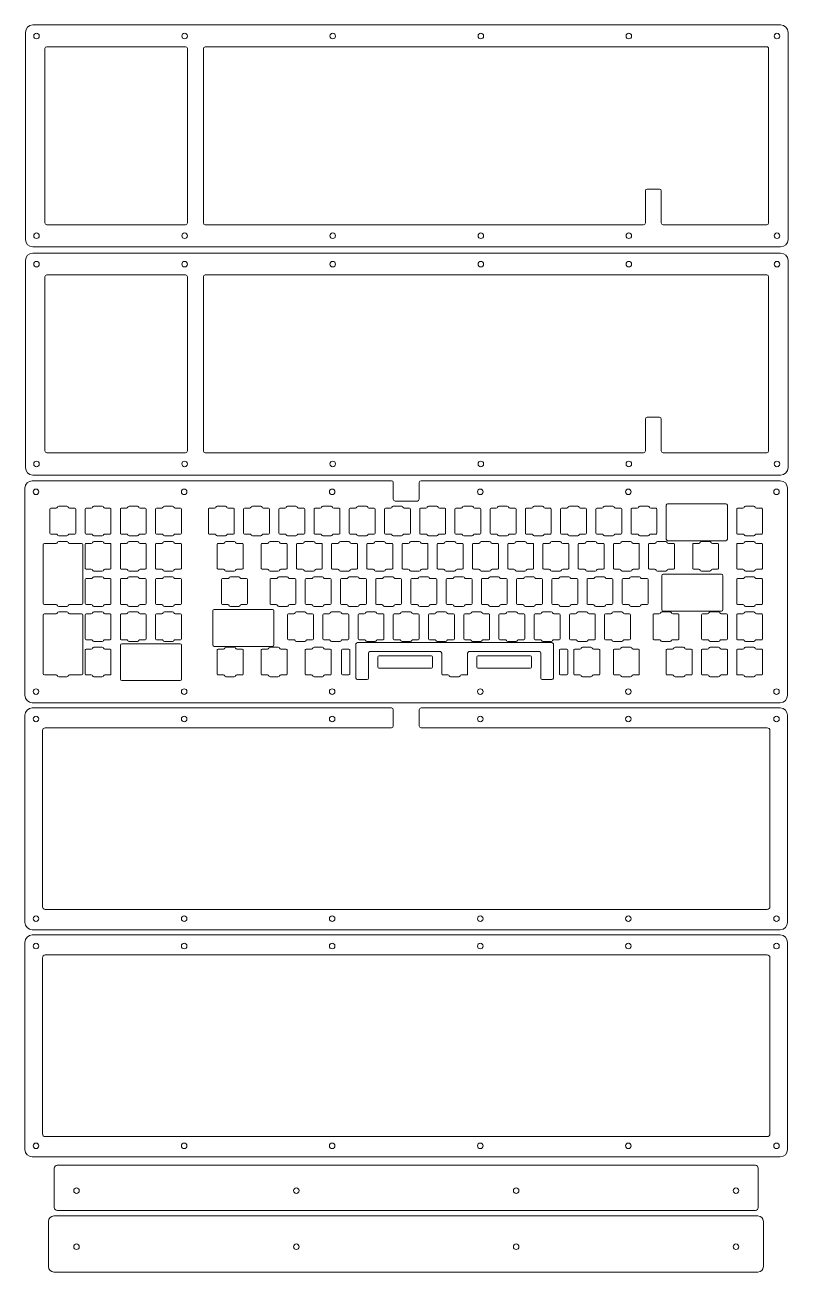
# Model space of a CAD drawing. Header units: inches. Extents: x 9.4 to 50.6, y -18.7 to 48.7.
import ezdxf

# ---------------------------------------------------------------- set-up
doc = ezdxf.new("R2010")
doc.units = ezdxf.units.IN
doc.header["$MEASUREMENT"] = 0
doc.layers.add('Layer 1', color=7, linetype='Continuous')

# ---------------------------------------------------------------- blocks, each defined once
blk = doc.blocks.new('block 4')
at = {"layer": 'Layer 1', "lineweight": 0}
blk.add_open_spline([(10.116, 11.183), (10.116, 11.266), (10.049, 11.333), (9.966, 11.333), (9.883, 11.333), (9.816, 11.266), (9.816, 11.183), (9.816, 11.1), (9.883, 11.033), (9.966, 11.033), (10.049, 11.033), (10.116, 11.1), (10.116, 11.183)], degree=3, knots=[0, 0, 0, 0, 1, 1, 1, 2, 2, 2, 3, 3, 3, 4, 4, 4, 4], dxfattribs=at)
blk = doc.blocks.new('block 3')
at = {"layer": 'Layer 1'}
blk.add_blockref('block 4', (0, 0), dxfattribs=at)
blk = doc.blocks.new('block 6')
at = {"layer": 'Layer 1', "lineweight": 0}
blk.add_open_spline([(18.126, 11.183), (18.126, 11.266), (18.059, 11.333), (17.976, 11.333), (17.893, 11.333), (17.826, 11.266), (17.826, 11.183), (17.826, 11.1), (17.893, 11.033), (17.976, 11.033), (18.059, 11.033), (18.126, 11.1), (18.126, 11.183)], degree=3, knots=[0, 0, 0, 0, 1, 1, 1, 2, 2, 2, 3, 3, 3, 4, 4, 4, 4], dxfattribs=at)
blk = doc.blocks.new('block 5')
at = {"layer": 'Layer 1'}
blk.add_blockref('block 6', (0, 0), dxfattribs=at)
blk = doc.blocks.new('block 8')
at = {"layer": 'Layer 1', "lineweight": 0}
blk.add_open_spline([(26.135, 11.183), (26.135, 11.266), (26.068, 11.333), (25.985, 11.333), (25.902, 11.333), (25.835, 11.266), (25.835, 11.183), (25.835, 11.1), (25.902, 11.033), (25.985, 11.033), (26.068, 11.033), (26.135, 11.1), (26.135, 11.183)], degree=3, knots=[0, 0, 0, 0, 1, 1, 1, 2, 2, 2, 3, 3, 3, 4, 4, 4, 4], dxfattribs=at)
blk = doc.blocks.new('block 7')
at = {"layer": 'Layer 1'}
blk.add_blockref('block 8', (0, 0), dxfattribs=at)
blk = doc.blocks.new('block 10')
at = {"layer": 'Layer 1', "lineweight": 0}
blk.add_open_spline([(34.145, 11.183), (34.145, 11.266), (34.078, 11.333), (33.995, 11.333), (33.912, 11.333), (33.845, 11.266), (33.845, 11.183), (33.845, 11.1), (33.912, 11.033), (33.995, 11.033), (34.078, 11.033), (34.145, 11.1), (34.145, 11.183)], degree=3, knots=[0, 0, 0, 0, 1, 1, 1, 2, 2, 2, 3, 3, 3, 4, 4, 4, 4], dxfattribs=at)
blk = doc.blocks.new('block 9')
at = {"layer": 'Layer 1'}
blk.add_blockref('block 10', (0, 0), dxfattribs=at)
blk = doc.blocks.new('block 12')
at = {"layer": 'Layer 1', "lineweight": 0}
blk.add_open_spline([(42.154, 11.183), (42.154, 11.266), (42.087, 11.333), (42.004, 11.333), (41.921, 11.333), (41.854, 11.266), (41.854, 11.183), (41.854, 11.1), (41.921, 11.033), (42.004, 11.033), (42.087, 11.033), (42.154, 11.1), (42.154, 11.183)], degree=3, knots=[0, 0, 0, 0, 1, 1, 1, 2, 2, 2, 3, 3, 3, 4, 4, 4, 4], dxfattribs=at)
blk = doc.blocks.new('block 11')
at = {"layer": 'Layer 1'}
blk.add_blockref('block 12', (0, 0), dxfattribs=at)
blk = doc.blocks.new('block 14')
at = {"layer": 'Layer 1', "lineweight": 0}
blk.add_open_spline([(50.164, 11.183), (50.164, 11.266), (50.097, 11.333), (50.014, 11.333), (49.931, 11.333), (49.864, 11.266), (49.864, 11.183), (49.864, 11.1), (49.931, 11.033), (50.014, 11.033), (50.097, 11.033), (50.164, 11.1), (50.164, 11.183)], degree=3, knots=[0, 0, 0, 0, 1, 1, 1, 2, 2, 2, 3, 3, 3, 4, 4, 4, 4], dxfattribs=at)
blk = doc.blocks.new('block 13')
at = {"layer": 'Layer 1'}
blk.add_blockref('block 14', (0, 0), dxfattribs=at)
blk = doc.blocks.new('block 16')
at = {"layer": 'Layer 1', "lineweight": 0}
blk.add_open_spline([(50.164, 0.383), (50.164, 0.466), (50.097, 0.533), (50.014, 0.533), (49.931, 0.533), (49.864, 0.466), (49.864, 0.383), (49.864, 0.3), (49.931, 0.233), (50.014, 0.233), (50.097, 0.233), (50.164, 0.3), (50.164, 0.383)], degree=3, knots=[0, 0, 0, 0, 1, 1, 1, 2, 2, 2, 3, 3, 3, 4, 4, 4, 4], dxfattribs=at)
blk = doc.blocks.new('block 15')
at = {"layer": 'Layer 1'}
blk.add_blockref('block 16', (0, 0), dxfattribs=at)
blk = doc.blocks.new('block 18')
at = {"layer": 'Layer 1', "lineweight": 0}
blk.add_open_spline([(42.154, 0.383), (42.154, 0.466), (42.087, 0.533), (42.004, 0.533), (41.921, 0.533), (41.854, 0.466), (41.854, 0.383), (41.854, 0.3), (41.921, 0.233), (42.004, 0.233), (42.087, 0.233), (42.154, 0.3), (42.154, 0.383)], degree=3, knots=[0, 0, 0, 0, 1, 1, 1, 2, 2, 2, 3, 3, 3, 4, 4, 4, 4], dxfattribs=at)
blk = doc.blocks.new('block 17')
at = {"layer": 'Layer 1'}
blk.add_blockref('block 18', (0, 0), dxfattribs=at)
blk = doc.blocks.new('block 20')
at = {"layer": 'Layer 1', "lineweight": 0}
blk.add_open_spline([(34.145, 0.383), (34.145, 0.466), (34.078, 0.533), (33.995, 0.533), (33.912, 0.533), (33.845, 0.466), (33.845, 0.383), (33.845, 0.3), (33.912, 0.233), (33.995, 0.233), (34.078, 0.233), (34.145, 0.3), (34.145, 0.383)], degree=3, knots=[0, 0, 0, 0, 1, 1, 1, 2, 2, 2, 3, 3, 3, 4, 4, 4, 4], dxfattribs=at)
blk = doc.blocks.new('block 19')
at = {"layer": 'Layer 1'}
blk.add_blockref('block 20', (0, 0), dxfattribs=at)
blk = doc.blocks.new('block 22')
at = {"layer": 'Layer 1', "lineweight": 0}
blk.add_open_spline([(26.135, 0.383), (26.135, 0.466), (26.068, 0.533), (25.985, 0.533), (25.902, 0.533), (25.835, 0.466), (25.835, 0.383), (25.835, 0.3), (25.902, 0.233), (25.985, 0.233), (26.068, 0.233), (26.135, 0.3), (26.135, 0.383)], degree=3, knots=[0, 0, 0, 0, 1, 1, 1, 2, 2, 2, 3, 3, 3, 4, 4, 4, 4], dxfattribs=at)
blk = doc.blocks.new('block 21')
at = {"layer": 'Layer 1'}
blk.add_blockref('block 22', (0, 0), dxfattribs=at)
blk = doc.blocks.new('block 24')
at = {"layer": 'Layer 1', "lineweight": 0}
blk.add_open_spline([(18.126, 0.383), (18.126, 0.466), (18.059, 0.533), (17.976, 0.533), (17.893, 0.533), (17.826, 0.466), (17.826, 0.383), (17.826, 0.3), (17.893, 0.233), (17.976, 0.233), (18.059, 0.233), (18.126, 0.3), (18.126, 0.383)], degree=3, knots=[0, 0, 0, 0, 1, 1, 1, 2, 2, 2, 3, 3, 3, 4, 4, 4, 4], dxfattribs=at)
blk = doc.blocks.new('block 23')
at = {"layer": 'Layer 1'}
blk.add_blockref('block 24', (0, 0), dxfattribs=at)
blk = doc.blocks.new('block 26')
at = {"layer": 'Layer 1', "lineweight": 0}
blk.add_open_spline([(10.116, 0.383), (10.116, 0.466), (10.049, 0.533), (9.966, 0.533), (9.883, 0.533), (9.816, 0.466), (9.816, 0.383), (9.816, 0.3), (9.883, 0.233), (9.966, 0.233), (10.049, 0.233), (10.116, 0.3), (10.116, 0.383)], degree=3, knots=[0, 0, 0, 0, 1, 1, 1, 2, 2, 2, 3, 3, 3, 4, 4, 4, 4], dxfattribs=at)
blk = doc.blocks.new('block 25')
at = {"layer": 'Layer 1'}
blk.add_blockref('block 26', (0, 0), dxfattribs=at)
blk = doc.blocks.new('block 28')
at = {"layer": 'Layer 1', "lineweight": 0}
blk.add_open_spline([(50.214, -0.217), (50.435, -0.217), (50.614, -0.038), (50.614, 0.183), (50.614, 0.183), (50.614, 11.383), (50.614, 11.383), (50.614, 11.604), (50.435, 11.783), (50.214, 11.783), (50.214, 11.783), (30.79, 11.783), (30.79, 11.783), (30.735, 11.783), (30.69, 11.738), (30.69, 11.683), (30.69, 11.683), (30.69, 10.803), (30.69, 10.803), (30.69, 10.748), (30.735, 10.703), (30.79, 10.703), (30.79, 10.703), (49.514, 10.703), (49.514, 10.703), (49.596, 10.703), (49.664, 10.636), (49.664, 10.553), (49.664, 10.553), (49.664, 1.033), (49.664, 1.033), (49.664, 0.95), (49.596, 0.883), (49.514, 0.883), (49.514, 0.883), (10.466, 0.883), (10.466, 0.883), (10.383, 0.883), (10.316, 0.95), (10.316, 1.033), (10.316, 1.033), (10.316, 10.553), (10.316, 10.553), (10.316, 10.636), (10.383, 10.703), (10.466, 10.703), (10.466, 10.703), (29.19, 10.703), (29.19, 10.703), (29.245, 10.703), (29.29, 10.748), (29.29, 10.803), (29.29, 10.803), (29.29, 11.683), (29.29, 11.683), (29.29, 11.738), (29.245, 11.783), (29.19, 11.783), (29.19, 11.783), (9.766, 11.783), (9.766, 11.783), (9.545, 11.783), (9.366, 11.604), (9.366, 11.383), (9.366, 11.383), (9.366, 0.183), (9.366, 0.183), (9.366, -0.038), (9.545, -0.217), (9.766, -0.217), (9.766, -0.217), (50.214, -0.217), (50.214, -0.217)], degree=3, knots=[0, 0, 0, 0, 1, 1, 1, 2, 2, 2, 3, 3, 3, 4, 4, 4, 5, 5, 5, 6, 6, 6, 7, 7, 7, 8, 8, 8, 9, 9, 9, 10, 10, 10, 11, 11, 11, 12, 12, 12, 13, 13, 13, 14, 14, 14, 15, 15, 15, 16, 16, 16, 17, 17, 17, 18, 18, 18, 19, 19, 19, 20, 20, 20, 21, 21, 21, 22, 22, 22, 23, 23, 23, 24, 24, 24, 24], dxfattribs=at)
blk = doc.blocks.new('block 27')
at = {"layer": 'Layer 1'}
blk.add_blockref('block 28', (0, 0), dxfattribs=at)
blk = doc.blocks.new('block 2')
at = {"layer": 'Layer 1'}
for name in ['block 27', 'block 3', 'block 5', 'block 7', 'block 9', 'block 11', 'block 13', 'block 25', 'block 23', 'block 21', 'block 19', 'block 17', 'block 15']:
    blk.add_blockref(name, (0, 0), dxfattribs=at)
blk = doc.blocks.new('block 31')
at = {"layer": 'Layer 1', "lineweight": 0}
blk.add_open_spline([(10.116, -1.097), (10.116, -1.014), (10.049, -0.947), (9.966, -0.947), (9.883, -0.947), (9.816, -1.014), (9.816, -1.097), (9.816, -1.18), (9.883, -1.247), (9.966, -1.247), (10.049, -1.247), (10.116, -1.18), (10.116, -1.097)], degree=3, knots=[0, 0, 0, 0, 1, 1, 1, 2, 2, 2, 3, 3, 3, 4, 4, 4, 4], dxfattribs=at)
blk = doc.blocks.new('block 30')
at = {"layer": 'Layer 1'}
blk.add_blockref('block 31', (0, 0), dxfattribs=at)
blk = doc.blocks.new('block 33')
at = {"layer": 'Layer 1', "lineweight": 0}
blk.add_open_spline([(18.126, -1.097), (18.126, -1.014), (18.059, -0.947), (17.976, -0.947), (17.893, -0.947), (17.826, -1.014), (17.826, -1.097), (17.826, -1.18), (17.893, -1.247), (17.976, -1.247), (18.059, -1.247), (18.126, -1.18), (18.126, -1.097)], degree=3, knots=[0, 0, 0, 0, 1, 1, 1, 2, 2, 2, 3, 3, 3, 4, 4, 4, 4], dxfattribs=at)
blk = doc.blocks.new('block 32')
at = {"layer": 'Layer 1'}
blk.add_blockref('block 33', (0, 0), dxfattribs=at)
blk = doc.blocks.new('block 35')
at = {"layer": 'Layer 1', "lineweight": 0}
blk.add_open_spline([(26.135, -1.097), (26.135, -1.014), (26.068, -0.947), (25.985, -0.947), (25.902, -0.947), (25.835, -1.014), (25.835, -1.097), (25.835, -1.18), (25.902, -1.247), (25.985, -1.247), (26.068, -1.247), (26.135, -1.18), (26.135, -1.097)], degree=3, knots=[0, 0, 0, 0, 1, 1, 1, 2, 2, 2, 3, 3, 3, 4, 4, 4, 4], dxfattribs=at)
blk = doc.blocks.new('block 34')
at = {"layer": 'Layer 1'}
blk.add_blockref('block 35', (0, 0), dxfattribs=at)
blk = doc.blocks.new('block 37')
at = {"layer": 'Layer 1', "lineweight": 0}
blk.add_open_spline([(34.145, -1.097), (34.145, -1.014), (34.078, -0.947), (33.995, -0.947), (33.912, -0.947), (33.845, -1.014), (33.845, -1.097), (33.845, -1.18), (33.912, -1.247), (33.995, -1.247), (34.078, -1.247), (34.145, -1.18), (34.145, -1.097)], degree=3, knots=[0, 0, 0, 0, 1, 1, 1, 2, 2, 2, 3, 3, 3, 4, 4, 4, 4], dxfattribs=at)
blk = doc.blocks.new('block 36')
at = {"layer": 'Layer 1'}
blk.add_blockref('block 37', (0, 0), dxfattribs=at)
blk = doc.blocks.new('block 39')
at = {"layer": 'Layer 1', "lineweight": 0}
blk.add_open_spline([(42.154, -1.097), (42.154, -1.014), (42.087, -0.947), (42.004, -0.947), (41.921, -0.947), (41.854, -1.014), (41.854, -1.097), (41.854, -1.18), (41.921, -1.247), (42.004, -1.247), (42.087, -1.247), (42.154, -1.18), (42.154, -1.097)], degree=3, knots=[0, 0, 0, 0, 1, 1, 1, 2, 2, 2, 3, 3, 3, 4, 4, 4, 4], dxfattribs=at)
blk = doc.blocks.new('block 38')
at = {"layer": 'Layer 1'}
blk.add_blockref('block 39', (0, 0), dxfattribs=at)
blk = doc.blocks.new('block 41')
at = {"layer": 'Layer 1', "lineweight": 0}
blk.add_open_spline([(50.164, -1.097), (50.164, -1.014), (50.097, -0.947), (50.014, -0.947), (49.931, -0.947), (49.864, -1.014), (49.864, -1.097), (49.864, -1.18), (49.931, -1.247), (50.014, -1.247), (50.097, -1.247), (50.164, -1.18), (50.164, -1.097)], degree=3, knots=[0, 0, 0, 0, 1, 1, 1, 2, 2, 2, 3, 3, 3, 4, 4, 4, 4], dxfattribs=at)
blk = doc.blocks.new('block 40')
at = {"layer": 'Layer 1'}
blk.add_blockref('block 41', (0, 0), dxfattribs=at)
blk = doc.blocks.new('block 43')
at = {"layer": 'Layer 1', "lineweight": 0}
blk.add_open_spline([(50.164, -11.897), (50.164, -11.814), (50.097, -11.747), (50.014, -11.747), (49.931, -11.747), (49.864, -11.814), (49.864, -11.897), (49.864, -11.98), (49.931, -12.047), (50.014, -12.047), (50.097, -12.047), (50.164, -11.98), (50.164, -11.897)], degree=3, knots=[0, 0, 0, 0, 1, 1, 1, 2, 2, 2, 3, 3, 3, 4, 4, 4, 4], dxfattribs=at)
blk = doc.blocks.new('block 42')
at = {"layer": 'Layer 1'}
blk.add_blockref('block 43', (0, 0), dxfattribs=at)
blk = doc.blocks.new('block 45')
at = {"layer": 'Layer 1', "lineweight": 0}
blk.add_open_spline([(42.154, -11.897), (42.154, -11.814), (42.087, -11.747), (42.004, -11.747), (41.921, -11.747), (41.854, -11.814), (41.854, -11.897), (41.854, -11.98), (41.921, -12.047), (42.004, -12.047), (42.087, -12.047), (42.154, -11.98), (42.154, -11.897)], degree=3, knots=[0, 0, 0, 0, 1, 1, 1, 2, 2, 2, 3, 3, 3, 4, 4, 4, 4], dxfattribs=at)
blk = doc.blocks.new('block 44')
at = {"layer": 'Layer 1'}
blk.add_blockref('block 45', (0, 0), dxfattribs=at)
blk = doc.blocks.new('block 47')
at = {"layer": 'Layer 1', "lineweight": 0}
blk.add_open_spline([(34.145, -11.897), (34.145, -11.814), (34.078, -11.747), (33.995, -11.747), (33.912, -11.747), (33.845, -11.814), (33.845, -11.897), (33.845, -11.98), (33.912, -12.047), (33.995, -12.047), (34.078, -12.047), (34.145, -11.98), (34.145, -11.897)], degree=3, knots=[0, 0, 0, 0, 1, 1, 1, 2, 2, 2, 3, 3, 3, 4, 4, 4, 4], dxfattribs=at)
blk = doc.blocks.new('block 46')
at = {"layer": 'Layer 1'}
blk.add_blockref('block 47', (0, 0), dxfattribs=at)
blk = doc.blocks.new('block 49')
at = {"layer": 'Layer 1', "lineweight": 0}
blk.add_open_spline([(26.135, -11.897), (26.135, -11.814), (26.068, -11.747), (25.985, -11.747), (25.902, -11.747), (25.835, -11.814), (25.835, -11.897), (25.835, -11.98), (25.902, -12.047), (25.985, -12.047), (26.068, -12.047), (26.135, -11.98), (26.135, -11.897)], degree=3, knots=[0, 0, 0, 0, 1, 1, 1, 2, 2, 2, 3, 3, 3, 4, 4, 4, 4], dxfattribs=at)
blk = doc.blocks.new('block 48')
at = {"layer": 'Layer 1'}
blk.add_blockref('block 49', (0, 0), dxfattribs=at)
blk = doc.blocks.new('block 51')
at = {"layer": 'Layer 1', "lineweight": 0}
blk.add_open_spline([(18.126, -11.897), (18.126, -11.814), (18.059, -11.747), (17.976, -11.747), (17.893, -11.747), (17.826, -11.814), (17.826, -11.897), (17.826, -11.98), (17.893, -12.047), (17.976, -12.047), (18.059, -12.047), (18.126, -11.98), (18.126, -11.897)], degree=3, knots=[0, 0, 0, 0, 1, 1, 1, 2, 2, 2, 3, 3, 3, 4, 4, 4, 4], dxfattribs=at)
blk = doc.blocks.new('block 50')
at = {"layer": 'Layer 1'}
blk.add_blockref('block 51', (0, 0), dxfattribs=at)
blk = doc.blocks.new('block 53')
at = {"layer": 'Layer 1', "lineweight": 0}
blk.add_open_spline([(10.116, -11.897), (10.116, -11.814), (10.049, -11.747), (9.966, -11.747), (9.883, -11.747), (9.816, -11.814), (9.816, -11.897), (9.816, -11.98), (9.883, -12.047), (9.966, -12.047), (10.049, -12.047), (10.116, -11.98), (10.116, -11.897)], degree=3, knots=[0, 0, 0, 0, 1, 1, 1, 2, 2, 2, 3, 3, 3, 4, 4, 4, 4], dxfattribs=at)
blk = doc.blocks.new('block 52')
at = {"layer": 'Layer 1'}
blk.add_blockref('block 53', (0, 0), dxfattribs=at)
blk = doc.blocks.new('block 55')
at = {"layer": 'Layer 1', "lineweight": 0}
blk.add_open_spline([(9.766, -0.497), (9.545, -0.497), (9.366, -0.676), (9.366, -0.897), (9.366, -0.897), (9.366, -12.097), (9.366, -12.097), (9.366, -12.318), (9.545, -12.497), (9.766, -12.497), (9.766, -12.497), (50.214, -12.497), (50.214, -12.497), (50.435, -12.497), (50.614, -12.318), (50.614, -12.097), (50.614, -12.097), (50.614, -0.897), (50.614, -0.897), (50.614, -0.676), (50.435, -0.497), (50.214, -0.497), (50.214, -0.497), (9.766, -0.497), (9.766, -0.497)], degree=3, knots=[0, 0, 0, 0, 1, 1, 1, 2, 2, 2, 3, 3, 3, 4, 4, 4, 5, 5, 5, 6, 6, 6, 7, 7, 7, 8, 8, 8, 8], dxfattribs=at)
blk = doc.blocks.new('block 56')
at = {"layer": 'Layer 1', "lineweight": 0}
blk.add_open_spline([(49.514, -1.577), (49.596, -1.577), (49.664, -1.644), (49.664, -1.727), (49.664, -1.727), (49.664, -11.247), (49.664, -11.247), (49.664, -11.33), (49.596, -11.397), (49.514, -11.397), (49.514, -11.397), (10.466, -11.397), (10.466, -11.397), (10.383, -11.397), (10.316, -11.33), (10.316, -11.247), (10.316, -11.247), (10.316, -1.727), (10.316, -1.727), (10.316, -1.644), (10.383, -1.577), (10.466, -1.577), (10.466, -1.577), (49.514, -1.577), (49.514, -1.577)], degree=3, knots=[0, 0, 0, 0, 1, 1, 1, 2, 2, 2, 3, 3, 3, 4, 4, 4, 5, 5, 5, 6, 6, 6, 7, 7, 7, 8, 8, 8, 8], dxfattribs=at)
blk = doc.blocks.new('block 54')
at = {"layer": 'Layer 1'}
for name in ['block 55', 'block 56']:
    blk.add_blockref(name, (0, 0), dxfattribs=at)
blk = doc.blocks.new('block 29')
at = {"layer": 'Layer 1'}
for name in ['block 54', 'block 30', 'block 32', 'block 34', 'block 36', 'block 38', 'block 40', 'block 52', 'block 50', 'block 48', 'block 46', 'block 44', 'block 42']:
    blk.add_blockref(name, (0, 0), dxfattribs=at)
blk = doc.blocks.new('block 59')
at = {"layer": 'Layer 1', "lineweight": 0}
blk.add_open_spline([(10.144, 48.11), (10.144, 48.193), (10.077, 48.26), (9.994, 48.26), (9.911, 48.26), (9.844, 48.193), (9.844, 48.11), (9.844, 48.027), (9.911, 47.96), (9.994, 47.96), (10.077, 47.96), (10.144, 48.027), (10.144, 48.11)], degree=3, knots=[0, 0, 0, 0, 1, 1, 1, 2, 2, 2, 3, 3, 3, 4, 4, 4, 4], dxfattribs=at)
blk = doc.blocks.new('block 58')
at = {"layer": 'Layer 1'}
blk.add_blockref('block 59', (0, 0), dxfattribs=at)
blk = doc.blocks.new('block 61')
at = {"layer": 'Layer 1', "lineweight": 0}
blk.add_open_spline([(18.153, 48.11), (18.153, 48.193), (18.086, 48.26), (18.003, 48.26), (17.921, 48.26), (17.853, 48.193), (17.853, 48.11), (17.853, 48.027), (17.921, 47.96), (18.003, 47.96), (18.086, 47.96), (18.153, 48.027), (18.153, 48.11)], degree=3, knots=[0, 0, 0, 0, 1, 1, 1, 2, 2, 2, 3, 3, 3, 4, 4, 4, 4], dxfattribs=at)
blk = doc.blocks.new('block 60')
at = {"layer": 'Layer 1'}
blk.add_blockref('block 61', (0, 0), dxfattribs=at)
blk = doc.blocks.new('block 63')
at = {"layer": 'Layer 1', "lineweight": 0}
blk.add_open_spline([(26.163, 48.11), (26.163, 48.193), (26.096, 48.26), (26.013, 48.26), (25.93, 48.26), (25.863, 48.193), (25.863, 48.11), (25.863, 48.027), (25.93, 47.96), (26.013, 47.96), (26.096, 47.96), (26.163, 48.027), (26.163, 48.11)], degree=3, knots=[0, 0, 0, 0, 1, 1, 1, 2, 2, 2, 3, 3, 3, 4, 4, 4, 4], dxfattribs=at)
blk = doc.blocks.new('block 62')
at = {"layer": 'Layer 1'}
blk.add_blockref('block 63', (0, 0), dxfattribs=at)
blk = doc.blocks.new('block 65')
at = {"layer": 'Layer 1', "lineweight": 0}
blk.add_open_spline([(34.172, 48.11), (34.172, 48.193), (34.105, 48.26), (34.022, 48.26), (33.939, 48.26), (33.872, 48.193), (33.872, 48.11), (33.872, 48.027), (33.939, 47.96), (34.022, 47.96), (34.105, 47.96), (34.172, 48.027), (34.172, 48.11)], degree=3, knots=[0, 0, 0, 0, 1, 1, 1, 2, 2, 2, 3, 3, 3, 4, 4, 4, 4], dxfattribs=at)
blk = doc.blocks.new('block 64')
at = {"layer": 'Layer 1'}
blk.add_blockref('block 65', (0, 0), dxfattribs=at)
blk = doc.blocks.new('block 67')
at = {"layer": 'Layer 1', "lineweight": 0}
blk.add_open_spline([(42.182, 48.11), (42.182, 48.193), (42.115, 48.26), (42.032, 48.26), (41.949, 48.26), (41.882, 48.193), (41.882, 48.11), (41.882, 48.027), (41.949, 47.96), (42.032, 47.96), (42.115, 47.96), (42.182, 48.027), (42.182, 48.11)], degree=3, knots=[0, 0, 0, 0, 1, 1, 1, 2, 2, 2, 3, 3, 3, 4, 4, 4, 4], dxfattribs=at)
blk = doc.blocks.new('block 66')
at = {"layer": 'Layer 1'}
blk.add_blockref('block 67', (0, 0), dxfattribs=at)
blk = doc.blocks.new('block 69')
at = {"layer": 'Layer 1', "lineweight": 0}
blk.add_open_spline([(50.191, 48.11), (50.191, 48.193), (50.124, 48.26), (50.041, 48.26), (49.959, 48.26), (49.891, 48.193), (49.891, 48.11), (49.891, 48.027), (49.959, 47.96), (50.041, 47.96), (50.124, 47.96), (50.191, 48.027), (50.191, 48.11)], degree=3, knots=[0, 0, 0, 0, 1, 1, 1, 2, 2, 2, 3, 3, 3, 4, 4, 4, 4], dxfattribs=at)
blk = doc.blocks.new('block 68')
at = {"layer": 'Layer 1'}
blk.add_blockref('block 69', (0, 0), dxfattribs=at)
blk = doc.blocks.new('block 71')
at = {"layer": 'Layer 1', "lineweight": 0}
blk.add_open_spline([(50.191, 37.31), (50.191, 37.393), (50.124, 37.46), (50.041, 37.46), (49.959, 37.46), (49.891, 37.393), (49.891, 37.31), (49.891, 37.227), (49.959, 37.16), (50.041, 37.16), (50.124, 37.16), (50.191, 37.227), (50.191, 37.31)], degree=3, knots=[0, 0, 0, 0, 1, 1, 1, 2, 2, 2, 3, 3, 3, 4, 4, 4, 4], dxfattribs=at)
blk = doc.blocks.new('block 70')
at = {"layer": 'Layer 1'}
blk.add_blockref('block 71', (0, 0), dxfattribs=at)
blk = doc.blocks.new('block 73')
at = {"layer": 'Layer 1', "lineweight": 0}
blk.add_open_spline([(42.182, 37.31), (42.182, 37.393), (42.115, 37.46), (42.032, 37.46), (41.949, 37.46), (41.882, 37.393), (41.882, 37.31), (41.882, 37.227), (41.949, 37.16), (42.032, 37.16), (42.115, 37.16), (42.182, 37.227), (42.182, 37.31)], degree=3, knots=[0, 0, 0, 0, 1, 1, 1, 2, 2, 2, 3, 3, 3, 4, 4, 4, 4], dxfattribs=at)
blk = doc.blocks.new('block 72')
at = {"layer": 'Layer 1'}
blk.add_blockref('block 73', (0, 0), dxfattribs=at)
blk = doc.blocks.new('block 75')
at = {"layer": 'Layer 1', "lineweight": 0}
blk.add_open_spline([(34.172, 37.31), (34.172, 37.393), (34.105, 37.46), (34.022, 37.46), (33.939, 37.46), (33.872, 37.393), (33.872, 37.31), (33.872, 37.227), (33.939, 37.16), (34.022, 37.16), (34.105, 37.16), (34.172, 37.227), (34.172, 37.31)], degree=3, knots=[0, 0, 0, 0, 1, 1, 1, 2, 2, 2, 3, 3, 3, 4, 4, 4, 4], dxfattribs=at)
blk = doc.blocks.new('block 74')
at = {"layer": 'Layer 1'}
blk.add_blockref('block 75', (0, 0), dxfattribs=at)
blk = doc.blocks.new('block 77')
at = {"layer": 'Layer 1', "lineweight": 0}
blk.add_open_spline([(26.163, 37.31), (26.163, 37.393), (26.096, 37.46), (26.013, 37.46), (25.93, 37.46), (25.863, 37.393), (25.863, 37.31), (25.863, 37.227), (25.93, 37.16), (26.013, 37.16), (26.096, 37.16), (26.163, 37.227), (26.163, 37.31)], degree=3, knots=[0, 0, 0, 0, 1, 1, 1, 2, 2, 2, 3, 3, 3, 4, 4, 4, 4], dxfattribs=at)
blk = doc.blocks.new('block 76')
at = {"layer": 'Layer 1'}
blk.add_blockref('block 77', (0, 0), dxfattribs=at)
blk = doc.blocks.new('block 79')
at = {"layer": 'Layer 1', "lineweight": 0}
blk.add_open_spline([(18.153, 37.31), (18.153, 37.393), (18.086, 37.46), (18.003, 37.46), (17.921, 37.46), (17.853, 37.393), (17.853, 37.31), (17.853, 37.227), (17.921, 37.16), (18.003, 37.16), (18.086, 37.16), (18.153, 37.227), (18.153, 37.31)], degree=3, knots=[0, 0, 0, 0, 1, 1, 1, 2, 2, 2, 3, 3, 3, 4, 4, 4, 4], dxfattribs=at)
blk = doc.blocks.new('block 78')
at = {"layer": 'Layer 1'}
blk.add_blockref('block 79', (0, 0), dxfattribs=at)
blk = doc.blocks.new('block 81')
at = {"layer": 'Layer 1', "lineweight": 0}
blk.add_open_spline([(10.144, 37.31), (10.144, 37.393), (10.077, 37.46), (9.994, 37.46), (9.911, 37.46), (9.844, 37.393), (9.844, 37.31), (9.844, 37.227), (9.911, 37.16), (9.994, 37.16), (10.077, 37.16), (10.144, 37.227), (10.144, 37.31)], degree=3, knots=[0, 0, 0, 0, 1, 1, 1, 2, 2, 2, 3, 3, 3, 4, 4, 4, 4], dxfattribs=at)
blk = doc.blocks.new('block 80')
at = {"layer": 'Layer 1'}
blk.add_blockref('block 81', (0, 0), dxfattribs=at)
blk = doc.blocks.new('block 83')
at = {"layer": 'Layer 1', "lineweight": 0}
blk.add_open_spline([(9.394, 37.11), (9.394, 37.11), (9.394, 48.31), (9.394, 48.31), (9.394, 48.531), (9.573, 48.71), (9.794, 48.71), (9.794, 48.71), (50.241, 48.71), (50.241, 48.71), (50.462, 48.71), (50.641, 48.531), (50.641, 48.31), (50.641, 48.31), (50.641, 37.11), (50.641, 37.11), (50.641, 36.889), (50.462, 36.71), (50.241, 36.71), (50.241, 36.71), (9.794, 36.71), (9.794, 36.71), (9.573, 36.71), (9.394, 36.889), (9.394, 37.11)], degree=3, knots=[0, 0, 0, 0, 1, 1, 1, 2, 2, 2, 3, 3, 3, 4, 4, 4, 5, 5, 5, 6, 6, 6, 7, 7, 7, 8, 8, 8, 8], dxfattribs=at)
blk = doc.blocks.new('block 82')
at = {"layer": 'Layer 1'}
blk.add_blockref('block 83', (0, 0), dxfattribs=at)
blk = doc.blocks.new('block 85')
at = {"layer": 'Layer 1', "lineweight": 0}
blk.add_open_spline([(10.444, 47.43), (10.444, 47.485), (10.489, 47.53), (10.544, 47.53), (10.544, 47.53), (18.059, 47.53), (18.059, 47.53), (18.114, 47.53), (18.159, 47.485), (18.159, 47.43), (18.159, 47.43), (18.159, 38.01), (18.159, 38.01), (18.159, 37.955), (18.114, 37.91), (18.059, 37.91), (18.059, 37.91), (10.544, 37.91), (10.544, 37.91), (10.489, 37.91), (10.444, 37.955), (10.444, 38.01), (10.444, 38.01), (10.444, 47.43), (10.444, 47.43)], degree=3, knots=[0, 0, 0, 0, 1, 1, 1, 2, 2, 2, 3, 3, 3, 4, 4, 4, 5, 5, 5, 6, 6, 6, 7, 7, 7, 8, 8, 8, 8], dxfattribs=at)
blk = doc.blocks.new('block 84')
at = {"layer": 'Layer 1'}
blk.add_blockref('block 85', (0, 0), dxfattribs=at)
blk = doc.blocks.new('block 87')
at = {"layer": 'Layer 1', "lineweight": 0}
blk.add_open_spline([(19.117, 47.528), (19.061, 47.528), (19.017, 47.483), (19.017, 47.428), (19.017, 47.428), (19.016, 38.01), (19.016, 38.01), (19.016, 37.955), (19.061, 37.91), (19.116, 37.91), (19.116, 37.91), (42.824, 37.91), (42.824, 37.91), (42.879, 37.91), (42.924, 37.955), (42.924, 38.01), (42.924, 38.01), (42.924, 39.735), (42.924, 39.735), (42.924, 39.79), (42.969, 39.835), (43.024, 39.835), (43.024, 39.835), (43.681, 39.835), (43.681, 39.835), (43.737, 39.835), (43.781, 39.79), (43.781, 39.735), (43.781, 39.735), (43.781, 38.01), (43.781, 38.01), (43.781, 37.955), (43.826, 37.91), (43.881, 37.91), (43.881, 37.91), (49.491, 37.91), (49.491, 37.91), (49.547, 37.91), (49.591, 37.955), (49.591, 38.01), (49.591, 38.01), (49.592, 47.428), (49.592, 47.428), (49.592, 47.483), (49.547, 47.528), (49.491, 47.528), (49.491, 47.528), (19.117, 47.528), (19.117, 47.528)], degree=3, knots=[0, 0, 0, 0, 1, 1, 1, 2, 2, 2, 3, 3, 3, 4, 4, 4, 5, 5, 5, 6, 6, 6, 7, 7, 7, 8, 8, 8, 9, 9, 9, 10, 10, 10, 11, 11, 11, 12, 12, 12, 13, 13, 13, 14, 14, 14, 15, 15, 15, 16, 16, 16, 16], dxfattribs=at)
blk = doc.blocks.new('block 86')
at = {"layer": 'Layer 1'}
blk.add_blockref('block 87', (0, 0), dxfattribs=at)
blk = doc.blocks.new('block 57')
at = {"layer": 'Layer 1'}
for name in ['block 82', 'block 58', 'block 60', 'block 62', 'block 64', 'block 66', 'block 68', 'block 84', 'block 86', 'block 80', 'block 78', 'block 76', 'block 74', 'block 72', 'block 70']:
    blk.add_blockref(name, (0, 0), dxfattribs=at)
blk = doc.blocks.new('block 90')
at = {"layer": 'Layer 1', "lineweight": 0}
blk.add_open_spline([(10.144, 35.773), (10.144, 35.855), (10.077, 35.923), (9.994, 35.923), (9.911, 35.923), (9.844, 35.855), (9.844, 35.773), (9.844, 35.69), (9.911, 35.623), (9.994, 35.623), (10.077, 35.623), (10.144, 35.69), (10.144, 35.773)], degree=3, knots=[0, 0, 0, 0, 1, 1, 1, 2, 2, 2, 3, 3, 3, 4, 4, 4, 4], dxfattribs=at)
blk = doc.blocks.new('block 89')
at = {"layer": 'Layer 1'}
blk.add_blockref('block 90', (0, 0), dxfattribs=at)
blk = doc.blocks.new('block 92')
at = {"layer": 'Layer 1', "lineweight": 0}
blk.add_open_spline([(18.153, 35.773), (18.153, 35.855), (18.086, 35.923), (18.003, 35.923), (17.921, 35.923), (17.853, 35.855), (17.853, 35.773), (17.853, 35.69), (17.921, 35.623), (18.003, 35.623), (18.086, 35.623), (18.153, 35.69), (18.153, 35.773)], degree=3, knots=[0, 0, 0, 0, 1, 1, 1, 2, 2, 2, 3, 3, 3, 4, 4, 4, 4], dxfattribs=at)
blk = doc.blocks.new('block 91')
at = {"layer": 'Layer 1'}
blk.add_blockref('block 92', (0, 0), dxfattribs=at)
blk = doc.blocks.new('block 94')
at = {"layer": 'Layer 1', "lineweight": 0}
blk.add_open_spline([(26.163, 35.773), (26.163, 35.855), (26.096, 35.923), (26.013, 35.923), (25.93, 35.923), (25.863, 35.855), (25.863, 35.773), (25.863, 35.69), (25.93, 35.623), (26.013, 35.623), (26.096, 35.623), (26.163, 35.69), (26.163, 35.773)], degree=3, knots=[0, 0, 0, 0, 1, 1, 1, 2, 2, 2, 3, 3, 3, 4, 4, 4, 4], dxfattribs=at)
blk = doc.blocks.new('block 93')
at = {"layer": 'Layer 1'}
blk.add_blockref('block 94', (0, 0), dxfattribs=at)
blk = doc.blocks.new('block 96')
at = {"layer": 'Layer 1', "lineweight": 0}
blk.add_open_spline([(34.172, 35.773), (34.172, 35.855), (34.105, 35.923), (34.022, 35.923), (33.939, 35.923), (33.872, 35.855), (33.872, 35.773), (33.872, 35.69), (33.939, 35.623), (34.022, 35.623), (34.105, 35.623), (34.172, 35.69), (34.172, 35.773)], degree=3, knots=[0, 0, 0, 0, 1, 1, 1, 2, 2, 2, 3, 3, 3, 4, 4, 4, 4], dxfattribs=at)
blk = doc.blocks.new('block 95')
at = {"layer": 'Layer 1'}
blk.add_blockref('block 96', (0, 0), dxfattribs=at)
blk = doc.blocks.new('block 98')
at = {"layer": 'Layer 1', "lineweight": 0}
blk.add_open_spline([(42.182, 35.773), (42.182, 35.855), (42.115, 35.923), (42.032, 35.923), (41.949, 35.923), (41.882, 35.855), (41.882, 35.773), (41.882, 35.69), (41.949, 35.623), (42.032, 35.623), (42.115, 35.623), (42.182, 35.69), (42.182, 35.773)], degree=3, knots=[0, 0, 0, 0, 1, 1, 1, 2, 2, 2, 3, 3, 3, 4, 4, 4, 4], dxfattribs=at)
blk = doc.blocks.new('block 97')
at = {"layer": 'Layer 1'}
blk.add_blockref('block 98', (0, 0), dxfattribs=at)
blk = doc.blocks.new('block 100')
at = {"layer": 'Layer 1', "lineweight": 0}
blk.add_open_spline([(50.191, 35.773), (50.191, 35.855), (50.124, 35.923), (50.041, 35.923), (49.959, 35.923), (49.891, 35.855), (49.891, 35.773), (49.891, 35.69), (49.959, 35.623), (50.041, 35.623), (50.124, 35.623), (50.191, 35.69), (50.191, 35.773)], degree=3, knots=[0, 0, 0, 0, 1, 1, 1, 2, 2, 2, 3, 3, 3, 4, 4, 4, 4], dxfattribs=at)
blk = doc.blocks.new('block 99')
at = {"layer": 'Layer 1'}
blk.add_blockref('block 100', (0, 0), dxfattribs=at)
blk = doc.blocks.new('block 102')
at = {"layer": 'Layer 1', "lineweight": 0}
blk.add_open_spline([(50.191, 24.973), (50.191, 25.055), (50.124, 25.123), (50.041, 25.123), (49.959, 25.123), (49.891, 25.055), (49.891, 24.973), (49.891, 24.89), (49.959, 24.823), (50.041, 24.823), (50.124, 24.823), (50.191, 24.89), (50.191, 24.973)], degree=3, knots=[0, 0, 0, 0, 1, 1, 1, 2, 2, 2, 3, 3, 3, 4, 4, 4, 4], dxfattribs=at)
blk = doc.blocks.new('block 101')
at = {"layer": 'Layer 1'}
blk.add_blockref('block 102', (0, 0), dxfattribs=at)
blk = doc.blocks.new('block 104')
at = {"layer": 'Layer 1', "lineweight": 0}
blk.add_open_spline([(42.182, 24.973), (42.182, 25.055), (42.115, 25.123), (42.032, 25.123), (41.949, 25.123), (41.882, 25.055), (41.882, 24.973), (41.882, 24.89), (41.949, 24.823), (42.032, 24.823), (42.115, 24.823), (42.182, 24.89), (42.182, 24.973)], degree=3, knots=[0, 0, 0, 0, 1, 1, 1, 2, 2, 2, 3, 3, 3, 4, 4, 4, 4], dxfattribs=at)
blk = doc.blocks.new('block 103')
at = {"layer": 'Layer 1'}
blk.add_blockref('block 104', (0, 0), dxfattribs=at)
blk = doc.blocks.new('block 106')
at = {"layer": 'Layer 1', "lineweight": 0}
blk.add_open_spline([(34.172, 24.973), (34.172, 25.055), (34.105, 25.123), (34.022, 25.123), (33.939, 25.123), (33.872, 25.055), (33.872, 24.973), (33.872, 24.89), (33.939, 24.823), (34.022, 24.823), (34.105, 24.823), (34.172, 24.89), (34.172, 24.973)], degree=3, knots=[0, 0, 0, 0, 1, 1, 1, 2, 2, 2, 3, 3, 3, 4, 4, 4, 4], dxfattribs=at)
blk = doc.blocks.new('block 105')
at = {"layer": 'Layer 1'}
blk.add_blockref('block 106', (0, 0), dxfattribs=at)
blk = doc.blocks.new('block 108')
at = {"layer": 'Layer 1', "lineweight": 0}
blk.add_open_spline([(26.163, 24.973), (26.163, 25.055), (26.096, 25.123), (26.013, 25.123), (25.93, 25.123), (25.863, 25.055), (25.863, 24.973), (25.863, 24.89), (25.93, 24.823), (26.013, 24.823), (26.096, 24.823), (26.163, 24.89), (26.163, 24.973)], degree=3, knots=[0, 0, 0, 0, 1, 1, 1, 2, 2, 2, 3, 3, 3, 4, 4, 4, 4], dxfattribs=at)
blk = doc.blocks.new('block 107')
at = {"layer": 'Layer 1'}
blk.add_blockref('block 108', (0, 0), dxfattribs=at)
blk = doc.blocks.new('block 110')
at = {"layer": 'Layer 1', "lineweight": 0}
blk.add_open_spline([(18.153, 24.973), (18.153, 25.055), (18.086, 25.123), (18.003, 25.123), (17.921, 25.123), (17.853, 25.055), (17.853, 24.973), (17.853, 24.89), (17.921, 24.823), (18.003, 24.823), (18.086, 24.823), (18.153, 24.89), (18.153, 24.973)], degree=3, knots=[0, 0, 0, 0, 1, 1, 1, 2, 2, 2, 3, 3, 3, 4, 4, 4, 4], dxfattribs=at)
blk = doc.blocks.new('block 109')
at = {"layer": 'Layer 1'}
blk.add_blockref('block 110', (0, 0), dxfattribs=at)
blk = doc.blocks.new('block 112')
at = {"layer": 'Layer 1', "lineweight": 0}
blk.add_open_spline([(10.144, 24.973), (10.144, 25.055), (10.077, 25.123), (9.994, 25.123), (9.911, 25.123), (9.844, 25.055), (9.844, 24.973), (9.844, 24.89), (9.911, 24.823), (9.994, 24.823), (10.077, 24.823), (10.144, 24.89), (10.144, 24.973)], degree=3, knots=[0, 0, 0, 0, 1, 1, 1, 2, 2, 2, 3, 3, 3, 4, 4, 4, 4], dxfattribs=at)
blk = doc.blocks.new('block 111')
at = {"layer": 'Layer 1'}
blk.add_blockref('block 112', (0, 0), dxfattribs=at)
blk = doc.blocks.new('block 114')
at = {"layer": 'Layer 1', "lineweight": 0}
blk.add_open_spline([(9.394, 24.773), (9.394, 24.773), (9.394, 35.973), (9.394, 35.973), (9.394, 36.194), (9.573, 36.373), (9.794, 36.373), (9.794, 36.373), (50.241, 36.373), (50.241, 36.373), (50.462, 36.373), (50.641, 36.194), (50.641, 35.973), (50.641, 35.973), (50.641, 24.773), (50.641, 24.773), (50.641, 24.552), (50.462, 24.373), (50.241, 24.373), (50.241, 24.373), (9.794, 24.373), (9.794, 24.373), (9.573, 24.373), (9.394, 24.552), (9.394, 24.773)], degree=3, knots=[0, 0, 0, 0, 1, 1, 1, 2, 2, 2, 3, 3, 3, 4, 4, 4, 5, 5, 5, 6, 6, 6, 7, 7, 7, 8, 8, 8, 8], dxfattribs=at)
blk = doc.blocks.new('block 113')
at = {"layer": 'Layer 1'}
blk.add_blockref('block 114', (0, 0), dxfattribs=at)
blk = doc.blocks.new('block 116')
at = {"layer": 'Layer 1', "lineweight": 0}
blk.add_open_spline([(10.444, 35.093), (10.444, 35.148), (10.489, 35.193), (10.544, 35.193), (10.544, 35.193), (18.059, 35.193), (18.059, 35.193), (18.114, 35.193), (18.159, 35.148), (18.159, 35.093), (18.159, 35.093), (18.159, 25.673), (18.159, 25.673), (18.159, 25.617), (18.114, 25.573), (18.059, 25.573), (18.059, 25.573), (10.544, 25.573), (10.544, 25.573), (10.489, 25.573), (10.444, 25.617), (10.444, 25.673), (10.444, 25.673), (10.444, 35.093), (10.444, 35.093)], degree=3, knots=[0, 0, 0, 0, 1, 1, 1, 2, 2, 2, 3, 3, 3, 4, 4, 4, 5, 5, 5, 6, 6, 6, 7, 7, 7, 8, 8, 8, 8], dxfattribs=at)
blk = doc.blocks.new('block 115')
at = {"layer": 'Layer 1'}
blk.add_blockref('block 116', (0, 0), dxfattribs=at)
blk = doc.blocks.new('block 118')
at = {"layer": 'Layer 1', "lineweight": 0}
blk.add_open_spline([(19.117, 35.191), (19.061, 35.191), (19.017, 35.146), (19.017, 35.091), (19.017, 35.091), (19.016, 25.673), (19.016, 25.673), (19.016, 25.617), (19.061, 25.573), (19.116, 25.573), (19.116, 25.573), (42.824, 25.573), (42.824, 25.573), (42.879, 25.573), (42.924, 25.617), (42.924, 25.673), (42.924, 25.673), (42.924, 27.398), (42.924, 27.398), (42.924, 27.453), (42.969, 27.498), (43.024, 27.498), (43.024, 27.498), (43.681, 27.498), (43.681, 27.498), (43.737, 27.498), (43.781, 27.453), (43.781, 27.398), (43.781, 27.398), (43.781, 25.673), (43.781, 25.673), (43.781, 25.617), (43.826, 25.573), (43.881, 25.573), (43.881, 25.573), (49.491, 25.573), (49.491, 25.573), (49.547, 25.573), (49.591, 25.617), (49.591, 25.673), (49.591, 25.673), (49.592, 35.091), (49.592, 35.091), (49.592, 35.146), (49.547, 35.19), (49.491, 35.19), (49.491, 35.19), (19.117, 35.191), (19.117, 35.191)], degree=3, knots=[0, 0, 0, 0, 1, 1, 1, 2, 2, 2, 3, 3, 3, 4, 4, 4, 5, 5, 5, 6, 6, 6, 7, 7, 7, 8, 8, 8, 9, 9, 9, 10, 10, 10, 11, 11, 11, 12, 12, 12, 13, 13, 13, 14, 14, 14, 15, 15, 15, 16, 16, 16, 16], dxfattribs=at)
blk = doc.blocks.new('block 117')
at = {"layer": 'Layer 1'}
blk.add_blockref('block 118', (0, 0), dxfattribs=at)
blk = doc.blocks.new('block 88')
at = {"layer": 'Layer 1'}
for name in ['block 113', 'block 89', 'block 91', 'block 93', 'block 95', 'block 97', 'block 99', 'block 115', 'block 117', 'block 111', 'block 109', 'block 107', 'block 105', 'block 103', 'block 101']:
    blk.add_blockref(name, (0, 0), dxfattribs=at)
blk = doc.blocks.new('block 121')
at = {"layer": 'Layer 1', "lineweight": 0}
blk.add_open_spline([(11.106, -12.953), (11.023, -12.953), (10.956, -13.02), (10.956, -13.103), (10.956, -13.103), (10.956, -15.239), (10.956, -15.239), (10.956, -15.321), (11.023, -15.389), (11.106, -15.389), (11.106, -15.389), (48.874, -15.389), (48.874, -15.389), (48.957, -15.389), (49.024, -15.321), (49.024, -15.239), (49.024, -15.239), (49.024, -13.103), (49.024, -13.103), (49.024, -13.02), (48.957, -12.953), (48.874, -12.953), (48.874, -12.953), (11.106, -12.953), (11.106, -12.953)], degree=3, knots=[0, 0, 0, 0, 1, 1, 1, 2, 2, 2, 3, 3, 3, 4, 4, 4, 5, 5, 5, 6, 6, 6, 7, 7, 7, 8, 8, 8, 8], dxfattribs=at)
blk = doc.blocks.new('block 120')
at = {"layer": 'Layer 1'}
blk.add_blockref('block 121', (0, 0), dxfattribs=at)
blk = doc.blocks.new('block 123')
at = {"layer": 'Layer 1', "lineweight": 0}
blk.add_open_spline([(47.974, -14.321), (47.974, -14.238), (47.907, -14.171), (47.824, -14.171), (47.741, -14.171), (47.674, -14.238), (47.674, -14.321), (47.674, -14.404), (47.741, -14.471), (47.824, -14.471), (47.907, -14.471), (47.974, -14.404), (47.974, -14.321)], degree=3, knots=[0, 0, 0, 0, 1, 1, 1, 2, 2, 2, 3, 3, 3, 4, 4, 4, 4], dxfattribs=at)
blk = doc.blocks.new('block 122')
at = {"layer": 'Layer 1'}
blk.add_blockref('block 123', (0, 0), dxfattribs=at)
blk = doc.blocks.new('block 125')
at = {"layer": 'Layer 1', "lineweight": 0}
blk.add_open_spline([(36.085, -14.321), (36.085, -14.238), (36.018, -14.171), (35.935, -14.171), (35.852, -14.171), (35.785, -14.238), (35.785, -14.321), (35.785, -14.404), (35.852, -14.471), (35.935, -14.471), (36.018, -14.471), (36.085, -14.404), (36.085, -14.321)], degree=3, knots=[0, 0, 0, 0, 1, 1, 1, 2, 2, 2, 3, 3, 3, 4, 4, 4, 4], dxfattribs=at)
blk = doc.blocks.new('block 124')
at = {"layer": 'Layer 1'}
blk.add_blockref('block 125', (0, 0), dxfattribs=at)
blk = doc.blocks.new('block 127')
at = {"layer": 'Layer 1', "lineweight": 0}
blk.add_open_spline([(24.195, -14.321), (24.195, -14.238), (24.128, -14.171), (24.045, -14.171), (23.962, -14.171), (23.895, -14.238), (23.895, -14.321), (23.895, -14.404), (23.962, -14.471), (24.045, -14.471), (24.128, -14.471), (24.195, -14.404), (24.195, -14.321)], degree=3, knots=[0, 0, 0, 0, 1, 1, 1, 2, 2, 2, 3, 3, 3, 4, 4, 4, 4], dxfattribs=at)
blk = doc.blocks.new('block 126')
at = {"layer": 'Layer 1'}
blk.add_blockref('block 127', (0, 0), dxfattribs=at)
blk = doc.blocks.new('block 129')
at = {"layer": 'Layer 1', "lineweight": 0}
blk.add_open_spline([(12.306, -14.321), (12.306, -14.238), (12.238, -14.171), (12.156, -14.171), (12.073, -14.171), (12.006, -14.238), (12.006, -14.321), (12.006, -14.404), (12.073, -14.471), (12.156, -14.471), (12.238, -14.471), (12.306, -14.404), (12.306, -14.321)], degree=3, knots=[0, 0, 0, 0, 1, 1, 1, 2, 2, 2, 3, 3, 3, 4, 4, 4, 4], dxfattribs=at)
blk = doc.blocks.new('block 128')
at = {"layer": 'Layer 1'}
blk.add_blockref('block 129', (0, 0), dxfattribs=at)
blk = doc.blocks.new('block 119')
at = {"layer": 'Layer 1'}
for name in ['block 120', 'block 128', 'block 126', 'block 124', 'block 122']:
    blk.add_blockref(name, (0, 0), dxfattribs=at)
blk = doc.blocks.new('block 133')
at = {"layer": 'Layer 1', "lineweight": 0}
blk.add_open_spline([(10.938, -15.689), (10.772, -15.689), (10.638, -15.823), (10.638, -15.989), (10.638, -15.989), (10.638, -18.424), (10.638, -18.424), (10.638, -18.59), (10.772, -18.724), (10.938, -18.724), (10.938, -18.724), (49.007, -18.724), (49.007, -18.724), (49.172, -18.724), (49.307, -18.59), (49.307, -18.424), (49.307, -18.424), (49.307, -15.989), (49.307, -15.989), (49.307, -15.823), (49.172, -15.689), (49.007, -15.689), (49.007, -15.689), (10.938, -15.689), (10.938, -15.689)], degree=3, knots=[0, 0, 0, 0, 1, 1, 1, 2, 2, 2, 3, 3, 3, 4, 4, 4, 5, 5, 5, 6, 6, 6, 7, 7, 7, 8, 8, 8, 8], dxfattribs=at)
blk = doc.blocks.new('block 132')
at = {"layer": 'Layer 1'}
blk.add_blockref('block 133', (0, 0), dxfattribs=at)
blk = doc.blocks.new('block 131')
at = {"layer": 'Layer 1'}
blk.add_blockref('block 132', (0, 0), dxfattribs=at)
blk = doc.blocks.new('block 135')
at = {"layer": 'Layer 1', "lineweight": 0}
blk.add_open_spline([(47.974, -17.356), (47.974, -17.273), (47.907, -17.206), (47.824, -17.206), (47.741, -17.206), (47.674, -17.273), (47.674, -17.356), (47.674, -17.439), (47.741, -17.506), (47.824, -17.506), (47.907, -17.506), (47.974, -17.439), (47.974, -17.356)], degree=3, knots=[0, 0, 0, 0, 1, 1, 1, 2, 2, 2, 3, 3, 3, 4, 4, 4, 4], dxfattribs=at)
blk = doc.blocks.new('block 134')
at = {"layer": 'Layer 1'}
blk.add_blockref('block 135', (0, 0), dxfattribs=at)
blk = doc.blocks.new('block 137')
at = {"layer": 'Layer 1', "lineweight": 0}
blk.add_open_spline([(36.085, -17.356), (36.085, -17.273), (36.018, -17.206), (35.935, -17.206), (35.852, -17.206), (35.785, -17.273), (35.785, -17.356), (35.785, -17.439), (35.852, -17.506), (35.935, -17.506), (36.018, -17.506), (36.085, -17.439), (36.085, -17.356)], degree=3, knots=[0, 0, 0, 0, 1, 1, 1, 2, 2, 2, 3, 3, 3, 4, 4, 4, 4], dxfattribs=at)
blk = doc.blocks.new('block 136')
at = {"layer": 'Layer 1'}
blk.add_blockref('block 137', (0, 0), dxfattribs=at)
blk = doc.blocks.new('block 139')
at = {"layer": 'Layer 1', "lineweight": 0}
blk.add_open_spline([(24.195, -17.356), (24.195, -17.273), (24.128, -17.206), (24.045, -17.206), (23.962, -17.206), (23.895, -17.273), (23.895, -17.356), (23.895, -17.439), (23.962, -17.506), (24.045, -17.506), (24.128, -17.506), (24.195, -17.439), (24.195, -17.356)], degree=3, knots=[0, 0, 0, 0, 1, 1, 1, 2, 2, 2, 3, 3, 3, 4, 4, 4, 4], dxfattribs=at)
blk = doc.blocks.new('block 138')
at = {"layer": 'Layer 1'}
blk.add_blockref('block 139', (0, 0), dxfattribs=at)
blk = doc.blocks.new('block 141')
at = {"layer": 'Layer 1', "lineweight": 0}
blk.add_open_spline([(12.306, -17.356), (12.306, -17.273), (12.238, -17.206), (12.156, -17.206), (12.073, -17.206), (12.006, -17.273), (12.006, -17.356), (12.006, -17.439), (12.073, -17.506), (12.156, -17.506), (12.238, -17.506), (12.306, -17.439), (12.306, -17.356)], degree=3, knots=[0, 0, 0, 0, 1, 1, 1, 2, 2, 2, 3, 3, 3, 4, 4, 4, 4], dxfattribs=at)
blk = doc.blocks.new('block 140')
at = {"layer": 'Layer 1'}
blk.add_blockref('block 141', (0, 0), dxfattribs=at)
blk = doc.blocks.new('block 130')
at = {"layer": 'Layer 1'}
for name in ['block 131', 'block 140', 'block 138', 'block 136', 'block 134']:
    blk.add_blockref(name, (0, 0), dxfattribs=at)
blk = doc.blocks.new('block 143')
at = {"layer": 'Layer 1', "lineweight": 0}
blk.add_open_spline([(14.601, 13.258), (14.56, 13.258), (14.526, 13.292), (14.526, 13.333), (14.526, 13.333), (14.526, 15.172), (14.526, 15.172), (14.526, 15.214), (14.56, 15.247), (14.601, 15.247), (14.601, 15.247), (17.756, 15.247), (17.756, 15.247), (17.798, 15.247), (17.831, 15.214), (17.831, 15.172), (17.831, 15.172), (17.831, 13.333), (17.831, 13.333), (17.831, 13.292), (17.798, 13.258), (17.756, 13.258), (17.756, 13.258), (14.601, 13.258), (14.601, 13.258)], degree=3, knots=[0, 0, 0, 0, 1, 1, 1, 2, 2, 2, 3, 3, 3, 4, 4, 4, 5, 5, 5, 6, 6, 6, 7, 7, 7, 8, 8, 8, 8], dxfattribs=at)
blk = doc.blocks.new('block 144')
at = {"layer": 'Layer 1', "lineweight": 0}
blk.add_open_spline([(12.426, 20.677), (12.426, 20.677), (11.783, 20.677), (11.783, 20.677), (11.751, 20.677), (11.722, 20.697), (11.712, 20.727), (11.701, 20.757), (11.673, 20.777), (11.641, 20.777), (11.641, 20.777), (11.191, 20.777), (11.191, 20.777), (11.159, 20.777), (11.131, 20.757), (11.12, 20.727), (11.11, 20.697), (11.082, 20.677), (11.05, 20.677), (11.05, 20.677), (10.426, 20.677), (10.426, 20.677), (10.385, 20.677), (10.351, 20.644), (10.351, 20.602), (10.351, 20.602), (10.351, 17.447), (10.351, 17.447), (10.351, 17.406), (10.385, 17.372), (10.426, 17.372), (10.426, 17.372), (11.05, 17.372), (11.05, 17.372), (11.082, 17.372), (11.11, 17.352), (11.12, 17.322), (11.131, 17.292), (11.159, 17.272), (11.191, 17.272), (11.191, 17.272), (11.641, 17.272), (11.641, 17.272), (11.673, 17.272), (11.701, 17.292), (11.712, 17.322), (11.722, 17.352), (11.751, 17.372), (11.783, 17.372), (11.783, 17.372), (12.426, 17.372), (12.426, 17.372), (12.468, 17.372), (12.501, 17.406), (12.501, 17.447), (12.501, 17.447), (12.501, 20.602), (12.501, 20.602), (12.501, 20.644), (12.468, 20.677), (12.426, 20.677)], degree=3, knots=[0, 0, 0, 0, 1, 1, 1, 2, 2, 2, 3, 3, 3, 4, 4, 4, 5, 5, 5, 6, 6, 6, 7, 7, 7, 8, 8, 8, 9, 9, 9, 10, 10, 10, 11, 11, 11, 12, 12, 12, 13, 13, 13, 14, 14, 14, 15, 15, 15, 16, 16, 16, 17, 17, 17, 18, 18, 18, 19, 19, 19, 20, 20, 20, 20], dxfattribs=at)
blk = doc.blocks.new('block 145')
at = {"layer": 'Layer 1', "lineweight": 0}
blk.add_open_spline([(13.546, 21.082), (13.578, 21.082), (13.606, 21.102), (13.617, 21.132), (13.627, 21.162), (13.656, 21.182), (13.688, 21.182), (13.688, 21.182), (13.971, 21.182), (13.971, 21.182), (13.999, 21.182), (14.021, 21.205), (14.021, 21.232), (14.021, 21.232), (14.021, 22.532), (14.021, 22.532), (14.021, 22.56), (13.999, 22.582), (13.971, 22.582), (13.971, 22.582), (13.688, 22.582), (13.688, 22.582), (13.656, 22.582), (13.627, 22.602), (13.617, 22.632), (13.606, 22.662), (13.578, 22.682), (13.546, 22.682), (13.546, 22.682), (13.096, 22.682), (13.096, 22.682), (13.064, 22.682), (13.036, 22.662), (13.025, 22.632), (13.015, 22.602), (12.987, 22.582), (12.955, 22.582), (12.955, 22.582), (12.671, 22.582), (12.671, 22.582), (12.644, 22.582), (12.621, 22.56), (12.621, 22.532), (12.621, 22.532), (12.621, 21.232), (12.621, 21.232), (12.621, 21.205), (12.644, 21.182), (12.671, 21.182), (12.671, 21.182), (12.955, 21.182), (12.955, 21.182), (12.987, 21.182), (13.015, 21.162), (13.025, 21.132), (13.036, 21.102), (13.064, 21.082), (13.096, 21.082), (13.096, 21.082), (13.546, 21.082), (13.546, 21.082)], degree=3, knots=[0, 0, 0, 0, 1, 1, 1, 2, 2, 2, 3, 3, 3, 4, 4, 4, 5, 5, 5, 6, 6, 6, 7, 7, 7, 8, 8, 8, 9, 9, 9, 10, 10, 10, 11, 11, 11, 12, 12, 12, 13, 13, 13, 14, 14, 14, 15, 15, 15, 16, 16, 16, 17, 17, 17, 18, 18, 18, 19, 19, 19, 20, 20, 20, 20], dxfattribs=at)
blk = doc.blocks.new('block 146')
at = {"layer": 'Layer 1', "lineweight": 0}
blk.add_open_spline([(11.191, 22.682), (11.159, 22.682), (11.131, 22.662), (11.12, 22.632), (11.11, 22.602), (11.082, 22.582), (11.05, 22.582), (11.05, 22.582), (10.766, 22.582), (10.766, 22.582), (10.739, 22.582), (10.716, 22.56), (10.716, 22.532), (10.716, 22.532), (10.716, 21.232), (10.716, 21.232), (10.716, 21.205), (10.739, 21.182), (10.766, 21.182), (10.766, 21.182), (11.05, 21.182), (11.05, 21.182), (11.082, 21.182), (11.11, 21.162), (11.12, 21.132), (11.131, 21.102), (11.159, 21.082), (11.191, 21.082), (11.191, 21.082), (11.641, 21.082), (11.641, 21.082), (11.673, 21.082), (11.701, 21.102), (11.712, 21.132), (11.722, 21.162), (11.751, 21.182), (11.783, 21.182), (11.783, 21.182), (12.066, 21.182), (12.066, 21.182), (12.094, 21.182), (12.116, 21.205), (12.116, 21.232), (12.116, 21.232), (12.116, 22.532), (12.116, 22.532), (12.116, 22.56), (12.094, 22.582), (12.066, 22.582), (12.066, 22.582), (11.783, 22.582), (11.783, 22.582), (11.751, 22.582), (11.722, 22.602), (11.712, 22.632), (11.701, 22.662), (11.673, 22.682), (11.641, 22.682), (11.641, 22.682), (11.191, 22.682), (11.191, 22.682)], degree=3, knots=[0, 0, 0, 0, 1, 1, 1, 2, 2, 2, 3, 3, 3, 4, 4, 4, 5, 5, 5, 6, 6, 6, 7, 7, 7, 8, 8, 8, 9, 9, 9, 10, 10, 10, 11, 11, 11, 12, 12, 12, 13, 13, 13, 14, 14, 14, 15, 15, 15, 16, 16, 16, 17, 17, 17, 18, 18, 18, 19, 19, 19, 20, 20, 20, 20], dxfattribs=at)
blk = doc.blocks.new('block 147')
at = {"layer": 'Layer 1', "lineweight": 0}
blk.add_open_spline([(50.214, 24.062), (50.435, 24.062), (50.614, 23.883), (50.614, 23.662), (50.614, 23.662), (50.614, 12.463), (50.614, 12.463), (50.614, 12.242), (50.435, 12.063), (50.214, 12.063), (50.214, 12.063), (9.766, 12.063), (9.766, 12.063), (9.545, 12.063), (9.366, 12.242), (9.366, 12.463), (9.366, 12.463), (9.366, 23.662), (9.366, 23.662), (9.366, 23.883), (9.545, 24.062), (9.766, 24.062), (9.766, 24.062), (29.19, 24.062), (29.19, 24.062), (29.245, 24.062), (29.29, 24.018), (29.29, 23.962), (29.29, 23.962), (29.29, 23.062), (29.29, 23.062), (29.29, 23.007), (29.335, 22.962), (29.39, 22.962), (29.39, 22.962), (30.59, 22.962), (30.59, 22.962), (30.645, 22.962), (30.69, 23.007), (30.69, 23.062), (30.69, 23.062), (30.69, 23.962), (30.69, 23.962), (30.69, 24.018), (30.735, 24.062), (30.79, 24.062), (30.79, 24.062), (50.214, 24.062), (50.214, 24.062)], degree=3, knots=[0, 0, 0, 0, 1, 1, 1, 2, 2, 2, 3, 3, 3, 4, 4, 4, 5, 5, 5, 6, 6, 6, 7, 7, 7, 8, 8, 8, 9, 9, 9, 10, 10, 10, 11, 11, 11, 12, 12, 12, 13, 13, 13, 14, 14, 14, 15, 15, 15, 16, 16, 16, 16], dxfattribs=at)
blk = doc.blocks.new('block 148')
at = {"layer": 'Layer 1', "lineweight": 0}
blk.add_open_spline([(31.35, 13.925), (31.38, 13.925), (31.404, 13.949), (31.404, 13.979), (31.404, 13.979), (31.404, 14.546), (31.404, 14.546), (31.404, 14.576), (31.38, 14.6), (31.35, 14.6), (31.35, 14.6), (28.506, 14.6), (28.506, 14.6), (28.476, 14.6), (28.452, 14.576), (28.452, 14.546), (28.452, 14.546), (28.452, 13.979), (28.452, 13.979), (28.452, 13.949), (28.476, 13.925), (28.506, 13.925), (28.506, 13.925), (31.35, 13.925), (31.35, 13.925)], degree=3, knots=[0, 0, 0, 0, 1, 1, 1, 2, 2, 2, 3, 3, 3, 4, 4, 4, 5, 5, 5, 6, 6, 6, 7, 7, 7, 8, 8, 8, 8], dxfattribs=at)
blk = doc.blocks.new('block 149')
at = {"layer": 'Layer 1', "lineweight": 0}
blk.add_open_spline([(36.713, 13.925), (36.743, 13.925), (36.767, 13.949), (36.767, 13.979), (36.767, 13.979), (36.767, 14.546), (36.767, 14.546), (36.767, 14.576), (36.743, 14.6), (36.713, 14.6), (36.713, 14.6), (33.868, 14.6), (33.868, 14.6), (33.838, 14.6), (33.814, 14.576), (33.814, 14.546), (33.814, 14.546), (33.814, 13.979), (33.814, 13.979), (33.814, 13.949), (33.838, 13.925), (33.868, 13.925), (33.868, 13.925), (36.713, 13.925), (36.713, 13.925)], degree=3, knots=[0, 0, 0, 0, 1, 1, 1, 2, 2, 2, 3, 3, 3, 4, 4, 4, 5, 5, 5, 6, 6, 6, 7, 7, 7, 8, 8, 8, 8], dxfattribs=at)
blk = doc.blocks.new('block 150')
at = {"layer": 'Layer 1', "lineweight": 0}
blk.add_open_spline([(26.947, 14.908), (26.947, 14.938), (26.923, 14.962), (26.893, 14.962), (26.893, 14.962), (26.551, 14.962), (26.551, 14.962), (26.521, 14.962), (26.497, 14.938), (26.497, 14.908), (26.497, 14.908), (26.497, 13.617), (26.497, 13.617), (26.497, 13.587), (26.521, 13.563), (26.551, 13.563), (26.551, 13.563), (26.893, 13.563), (26.893, 13.563), (26.923, 13.563), (26.947, 13.587), (26.947, 13.617), (26.947, 13.617), (26.947, 14.908), (26.947, 14.908)], degree=3, knots=[0, 0, 0, 0, 1, 1, 1, 2, 2, 2, 3, 3, 3, 4, 4, 4, 5, 5, 5, 6, 6, 6, 7, 7, 7, 8, 8, 8, 8], dxfattribs=at)
blk = doc.blocks.new('block 151')
at = {"layer": 'Layer 1', "lineweight": 0}
blk.add_open_spline([(38.722, 14.908), (38.722, 14.938), (38.698, 14.962), (38.668, 14.962), (38.668, 14.962), (38.326, 14.962), (38.326, 14.962), (38.296, 14.962), (38.272, 14.938), (38.272, 14.908), (38.272, 14.908), (38.272, 13.617), (38.272, 13.617), (38.272, 13.587), (38.296, 13.563), (38.326, 13.563), (38.326, 13.563), (38.668, 13.563), (38.668, 13.563), (38.698, 13.563), (38.722, 13.587), (38.722, 13.617), (38.722, 13.617), (38.722, 14.908), (38.722, 14.908)], degree=3, knots=[0, 0, 0, 0, 1, 1, 1, 2, 2, 2, 3, 3, 3, 4, 4, 4, 5, 5, 5, 6, 6, 6, 7, 7, 7, 8, 8, 8, 8], dxfattribs=at)
blk = doc.blocks.new('block 152')
at = {"layer": 'Layer 1', "lineweight": 0}
blk.add_open_spline([(10.116, 12.663), (10.116, 12.746), (10.049, 12.813), (9.966, 12.813), (9.883, 12.813), (9.816, 12.746), (9.816, 12.663), (9.816, 12.58), (9.883, 12.513), (9.966, 12.513), (10.049, 12.513), (10.116, 12.58), (10.116, 12.663), (10.116, 12.663), (10.116, 12.663), (10.116, 12.663)], degree=3, knots=[0, 0, 0, 0, 1, 1, 1, 2, 2, 2, 3, 3, 3, 4, 4, 4, 5, 5, 5, 5], dxfattribs=at)
blk = doc.blocks.new('block 153')
at = {"layer": 'Layer 1', "lineweight": 0}
blk.add_open_spline([(18.126, 12.663), (18.126, 12.746), (18.058, 12.813), (17.976, 12.813), (17.893, 12.813), (17.826, 12.746), (17.826, 12.663), (17.826, 12.58), (17.893, 12.513), (17.976, 12.513), (18.058, 12.513), (18.126, 12.58), (18.126, 12.663), (18.126, 12.663), (18.126, 12.663), (18.126, 12.663)], degree=3, knots=[0, 0, 0, 0, 1, 1, 1, 2, 2, 2, 3, 3, 3, 4, 4, 4, 5, 5, 5, 5], dxfattribs=at)
blk = doc.blocks.new('block 154')
at = {"layer": 'Layer 1', "lineweight": 0}
blk.add_open_spline([(26.135, 12.663), (26.135, 12.746), (26.068, 12.813), (25.985, 12.813), (25.902, 12.813), (25.835, 12.746), (25.835, 12.663), (25.835, 12.58), (25.902, 12.513), (25.985, 12.513), (26.068, 12.513), (26.135, 12.58), (26.135, 12.663), (26.135, 12.663), (26.135, 12.663), (26.135, 12.663)], degree=3, knots=[0, 0, 0, 0, 1, 1, 1, 2, 2, 2, 3, 3, 3, 4, 4, 4, 5, 5, 5, 5], dxfattribs=at)
blk = doc.blocks.new('block 155')
at = {"layer": 'Layer 1', "lineweight": 0}
blk.add_open_spline([(34.145, 12.663), (34.145, 12.746), (34.078, 12.813), (33.995, 12.813), (33.912, 12.813), (33.845, 12.746), (33.845, 12.663), (33.845, 12.58), (33.912, 12.513), (33.995, 12.513), (34.078, 12.513), (34.145, 12.58), (34.145, 12.663), (34.145, 12.663), (34.145, 12.663), (34.145, 12.663)], degree=3, knots=[0, 0, 0, 0, 1, 1, 1, 2, 2, 2, 3, 3, 3, 4, 4, 4, 5, 5, 5, 5], dxfattribs=at)
blk = doc.blocks.new('block 156')
at = {"layer": 'Layer 1', "lineweight": 0}
blk.add_open_spline([(42.154, 12.663), (42.154, 12.746), (42.087, 12.813), (42.004, 12.813), (41.921, 12.813), (41.854, 12.746), (41.854, 12.663), (41.854, 12.58), (41.921, 12.513), (42.004, 12.513), (42.087, 12.513), (42.154, 12.58), (42.154, 12.663), (42.154, 12.663), (42.154, 12.663), (42.154, 12.663)], degree=3, knots=[0, 0, 0, 0, 1, 1, 1, 2, 2, 2, 3, 3, 3, 4, 4, 4, 5, 5, 5, 5], dxfattribs=at)
blk = doc.blocks.new('block 157')
at = {"layer": 'Layer 1', "lineweight": 0}
blk.add_open_spline([(50.164, 12.663), (50.164, 12.746), (50.097, 12.813), (50.014, 12.813), (49.931, 12.813), (49.864, 12.746), (49.864, 12.663), (49.864, 12.58), (49.931, 12.513), (50.014, 12.513), (50.097, 12.513), (50.164, 12.58), (50.164, 12.663), (50.164, 12.663), (50.164, 12.663), (50.164, 12.663)], degree=3, knots=[0, 0, 0, 0, 1, 1, 1, 2, 2, 2, 3, 3, 3, 4, 4, 4, 5, 5, 5, 5], dxfattribs=at)
blk = doc.blocks.new('block 158')
at = {"layer": 'Layer 1', "lineweight": 0}
blk.add_open_spline([(50.164, 23.462), (50.164, 23.545), (50.097, 23.612), (50.014, 23.612), (49.931, 23.612), (49.864, 23.545), (49.864, 23.462), (49.864, 23.38), (49.931, 23.312), (50.014, 23.312), (50.097, 23.312), (50.164, 23.38), (50.164, 23.462), (50.164, 23.462), (50.164, 23.462), (50.164, 23.462)], degree=3, knots=[0, 0, 0, 0, 1, 1, 1, 2, 2, 2, 3, 3, 3, 4, 4, 4, 5, 5, 5, 5], dxfattribs=at)
blk = doc.blocks.new('block 159')
at = {"layer": 'Layer 1', "lineweight": 0}
blk.add_open_spline([(42.154, 23.462), (42.154, 23.545), (42.087, 23.612), (42.004, 23.612), (41.921, 23.612), (41.854, 23.545), (41.854, 23.462), (41.854, 23.38), (41.921, 23.312), (42.004, 23.312), (42.087, 23.312), (42.154, 23.38), (42.154, 23.462), (42.154, 23.462), (42.154, 23.462), (42.154, 23.462)], degree=3, knots=[0, 0, 0, 0, 1, 1, 1, 2, 2, 2, 3, 3, 3, 4, 4, 4, 5, 5, 5, 5], dxfattribs=at)
blk = doc.blocks.new('block 160')
at = {"layer": 'Layer 1', "lineweight": 0}
blk.add_open_spline([(34.145, 23.462), (34.145, 23.545), (34.078, 23.612), (33.995, 23.612), (33.912, 23.612), (33.845, 23.545), (33.845, 23.462), (33.845, 23.38), (33.912, 23.312), (33.995, 23.312), (34.078, 23.312), (34.145, 23.38), (34.145, 23.462), (34.145, 23.462), (34.145, 23.462), (34.145, 23.462)], degree=3, knots=[0, 0, 0, 0, 1, 1, 1, 2, 2, 2, 3, 3, 3, 4, 4, 4, 5, 5, 5, 5], dxfattribs=at)
blk = doc.blocks.new('block 161')
at = {"layer": 'Layer 1', "lineweight": 0}
blk.add_open_spline([(26.135, 23.462), (26.135, 23.545), (26.068, 23.612), (25.985, 23.612), (25.902, 23.612), (25.835, 23.545), (25.835, 23.462), (25.835, 23.38), (25.902, 23.312), (25.985, 23.312), (26.068, 23.312), (26.135, 23.38), (26.135, 23.462), (26.135, 23.462), (26.135, 23.462), (26.135, 23.462)], degree=3, knots=[0, 0, 0, 0, 1, 1, 1, 2, 2, 2, 3, 3, 3, 4, 4, 4, 5, 5, 5, 5], dxfattribs=at)
blk = doc.blocks.new('block 162')
at = {"layer": 'Layer 1', "lineweight": 0}
blk.add_open_spline([(18.126, 23.462), (18.126, 23.545), (18.058, 23.612), (17.976, 23.612), (17.893, 23.612), (17.826, 23.545), (17.826, 23.462), (17.826, 23.38), (17.893, 23.312), (17.976, 23.312), (18.058, 23.312), (18.126, 23.38), (18.126, 23.462), (18.126, 23.462), (18.126, 23.462), (18.126, 23.462)], degree=3, knots=[0, 0, 0, 0, 1, 1, 1, 2, 2, 2, 3, 3, 3, 4, 4, 4, 5, 5, 5, 5], dxfattribs=at)
blk = doc.blocks.new('block 163')
at = {"layer": 'Layer 1', "lineweight": 0}
blk.add_open_spline([(10.116, 23.462), (10.116, 23.545), (10.049, 23.612), (9.966, 23.612), (9.883, 23.612), (9.816, 23.545), (9.816, 23.462), (9.816, 23.38), (9.883, 23.312), (9.966, 23.312), (10.049, 23.312), (10.116, 23.38), (10.116, 23.462), (10.116, 23.462), (10.116, 23.462), (10.116, 23.462)], degree=3, knots=[0, 0, 0, 0, 1, 1, 1, 2, 2, 2, 3, 3, 3, 4, 4, 4, 5, 5, 5, 5], dxfattribs=at)
blk = doc.blocks.new('block 164')
at = {"layer": 'Layer 1', "lineweight": 0}
blk.add_open_spline([(13.546, 19.177), (13.578, 19.177), (13.606, 19.197), (13.617, 19.227), (13.627, 19.257), (13.656, 19.277), (13.688, 19.277), (13.688, 19.277), (13.971, 19.277), (13.971, 19.277), (13.999, 19.277), (14.021, 19.3), (14.021, 19.327), (14.021, 19.327), (14.021, 20.627), (14.021, 20.627), (14.021, 20.655), (13.999, 20.677), (13.971, 20.677), (13.971, 20.677), (13.688, 20.677), (13.688, 20.677), (13.656, 20.677), (13.627, 20.697), (13.617, 20.727), (13.606, 20.757), (13.578, 20.777), (13.546, 20.777), (13.546, 20.777), (13.096, 20.777), (13.096, 20.777), (13.064, 20.777), (13.036, 20.757), (13.025, 20.727), (13.015, 20.697), (12.987, 20.677), (12.955, 20.677), (12.955, 20.677), (12.671, 20.677), (12.671, 20.677), (12.644, 20.677), (12.621, 20.655), (12.621, 20.627), (12.621, 20.627), (12.621, 19.327), (12.621, 19.327), (12.621, 19.3), (12.644, 19.277), (12.671, 19.277), (12.671, 19.277), (12.955, 19.277), (12.955, 19.277), (12.987, 19.277), (13.015, 19.257), (13.025, 19.227), (13.036, 19.197), (13.064, 19.177), (13.096, 19.177), (13.096, 19.177), (13.546, 19.177), (13.546, 19.177)], degree=3, knots=[0, 0, 0, 0, 1, 1, 1, 2, 2, 2, 3, 3, 3, 4, 4, 4, 5, 5, 5, 6, 6, 6, 7, 7, 7, 8, 8, 8, 9, 9, 9, 10, 10, 10, 11, 11, 11, 12, 12, 12, 13, 13, 13, 14, 14, 14, 15, 15, 15, 16, 16, 16, 17, 17, 17, 18, 18, 18, 19, 19, 19, 20, 20, 20, 20], dxfattribs=at)
blk = doc.blocks.new('block 165')
at = {"layer": 'Layer 1', "lineweight": 0}
blk.add_open_spline([(13.546, 17.272), (13.578, 17.272), (13.606, 17.292), (13.617, 17.322), (13.627, 17.352), (13.656, 17.372), (13.688, 17.372), (13.688, 17.372), (13.971, 17.372), (13.971, 17.372), (13.999, 17.372), (14.021, 17.395), (14.021, 17.422), (14.021, 17.422), (14.021, 18.722), (14.021, 18.722), (14.021, 18.75), (13.999, 18.772), (13.971, 18.772), (13.971, 18.772), (13.688, 18.772), (13.688, 18.772), (13.656, 18.772), (13.627, 18.792), (13.617, 18.822), (13.606, 18.852), (13.578, 18.872), (13.546, 18.872), (13.546, 18.872), (13.096, 18.872), (13.096, 18.872), (13.064, 18.872), (13.036, 18.852), (13.025, 18.822), (13.015, 18.792), (12.987, 18.772), (12.955, 18.772), (12.955, 18.772), (12.671, 18.772), (12.671, 18.772), (12.644, 18.772), (12.621, 18.75), (12.621, 18.722), (12.621, 18.722), (12.621, 17.422), (12.621, 17.422), (12.621, 17.395), (12.644, 17.372), (12.671, 17.372), (12.671, 17.372), (12.955, 17.372), (12.955, 17.372), (12.987, 17.372), (13.015, 17.352), (13.025, 17.322), (13.036, 17.292), (13.064, 17.272), (13.096, 17.272), (13.096, 17.272), (13.546, 17.272), (13.546, 17.272)], degree=3, knots=[0, 0, 0, 0, 1, 1, 1, 2, 2, 2, 3, 3, 3, 4, 4, 4, 5, 5, 5, 6, 6, 6, 7, 7, 7, 8, 8, 8, 9, 9, 9, 10, 10, 10, 11, 11, 11, 12, 12, 12, 13, 13, 13, 14, 14, 14, 15, 15, 15, 16, 16, 16, 17, 17, 17, 18, 18, 18, 19, 19, 19, 20, 20, 20, 20], dxfattribs=at)
blk = doc.blocks.new('block 166')
at = {"layer": 'Layer 1', "lineweight": 0}
blk.add_open_spline([(13.546, 15.367), (13.578, 15.367), (13.606, 15.387), (13.617, 15.417), (13.627, 15.447), (13.656, 15.467), (13.688, 15.467), (13.688, 15.467), (13.971, 15.467), (13.971, 15.467), (13.999, 15.467), (14.021, 15.49), (14.021, 15.517), (14.021, 15.517), (14.021, 16.817), (14.021, 16.817), (14.021, 16.845), (13.999, 16.867), (13.971, 16.867), (13.971, 16.867), (13.688, 16.867), (13.688, 16.867), (13.656, 16.867), (13.627, 16.887), (13.617, 16.917), (13.606, 16.947), (13.578, 16.967), (13.546, 16.967), (13.546, 16.967), (13.096, 16.967), (13.096, 16.967), (13.064, 16.967), (13.036, 16.947), (13.025, 16.917), (13.015, 16.887), (12.987, 16.867), (12.955, 16.867), (12.955, 16.867), (12.671, 16.867), (12.671, 16.867), (12.644, 16.867), (12.621, 16.845), (12.621, 16.817), (12.621, 16.817), (12.621, 15.517), (12.621, 15.517), (12.621, 15.49), (12.644, 15.467), (12.671, 15.467), (12.671, 15.467), (12.955, 15.467), (12.955, 15.467), (12.987, 15.467), (13.015, 15.447), (13.025, 15.417), (13.036, 15.387), (13.064, 15.367), (13.096, 15.367), (13.096, 15.367), (13.546, 15.367), (13.546, 15.367)], degree=3, knots=[0, 0, 0, 0, 1, 1, 1, 2, 2, 2, 3, 3, 3, 4, 4, 4, 5, 5, 5, 6, 6, 6, 7, 7, 7, 8, 8, 8, 9, 9, 9, 10, 10, 10, 11, 11, 11, 12, 12, 12, 13, 13, 13, 14, 14, 14, 15, 15, 15, 16, 16, 16, 17, 17, 17, 18, 18, 18, 19, 19, 19, 20, 20, 20, 20], dxfattribs=at)
blk = doc.blocks.new('block 167')
at = {"layer": 'Layer 1', "lineweight": 0}
blk.add_open_spline([(13.546, 13.463), (13.578, 13.463), (13.606, 13.483), (13.617, 13.513), (13.627, 13.543), (13.656, 13.563), (13.688, 13.563), (13.688, 13.563), (13.971, 13.563), (13.971, 13.563), (13.999, 13.563), (14.021, 13.585), (14.021, 13.613), (14.021, 13.613), (14.021, 14.912), (14.021, 14.912), (14.021, 14.94), (13.999, 14.962), (13.971, 14.962), (13.971, 14.962), (13.688, 14.962), (13.688, 14.962), (13.656, 14.962), (13.627, 14.982), (13.617, 15.012), (13.606, 15.042), (13.578, 15.062), (13.546, 15.062), (13.546, 15.062), (13.096, 15.062), (13.096, 15.062), (13.064, 15.062), (13.036, 15.042), (13.025, 15.012), (13.015, 14.982), (12.987, 14.962), (12.955, 14.962), (12.955, 14.962), (12.671, 14.962), (12.671, 14.962), (12.644, 14.962), (12.621, 14.94), (12.621, 14.912), (12.621, 14.912), (12.621, 13.613), (12.621, 13.613), (12.621, 13.585), (12.644, 13.563), (12.671, 13.563), (12.671, 13.563), (12.955, 13.563), (12.955, 13.563), (12.987, 13.563), (13.015, 13.543), (13.025, 13.513), (13.036, 13.483), (13.064, 13.463), (13.096, 13.463), (13.096, 13.463), (13.546, 13.463), (13.546, 13.463)], degree=3, knots=[0, 0, 0, 0, 1, 1, 1, 2, 2, 2, 3, 3, 3, 4, 4, 4, 5, 5, 5, 6, 6, 6, 7, 7, 7, 8, 8, 8, 9, 9, 9, 10, 10, 10, 11, 11, 11, 12, 12, 12, 13, 13, 13, 14, 14, 14, 15, 15, 15, 16, 16, 16, 17, 17, 17, 18, 18, 18, 19, 19, 19, 20, 20, 20, 20], dxfattribs=at)
blk = doc.blocks.new('block 168')
at = {"layer": 'Layer 1', "lineweight": 0}
blk.add_open_spline([(29.739, 21.082), (29.77, 21.082), (29.799, 21.102), (29.809, 21.132), (29.82, 21.162), (29.848, 21.182), (29.88, 21.182), (29.88, 21.182), (30.164, 21.182), (30.164, 21.182), (30.191, 21.182), (30.214, 21.205), (30.214, 21.232), (30.214, 21.232), (30.214, 22.532), (30.214, 22.532), (30.214, 22.56), (30.191, 22.582), (30.164, 22.582), (30.164, 22.582), (29.88, 22.582), (29.88, 22.582), (29.848, 22.582), (29.82, 22.602), (29.809, 22.632), (29.799, 22.662), (29.77, 22.682), (29.739, 22.682), (29.739, 22.682), (29.289, 22.682), (29.289, 22.682), (29.257, 22.682), (29.229, 22.662), (29.218, 22.632), (29.207, 22.602), (29.179, 22.582), (29.147, 22.582), (29.147, 22.582), (28.864, 22.582), (28.864, 22.582), (28.836, 22.582), (28.814, 22.56), (28.814, 22.532), (28.814, 22.532), (28.814, 21.232), (28.814, 21.232), (28.814, 21.205), (28.836, 21.182), (28.864, 21.182), (28.864, 21.182), (29.147, 21.182), (29.147, 21.182), (29.179, 21.182), (29.207, 21.162), (29.218, 21.132), (29.229, 21.102), (29.257, 21.082), (29.289, 21.082), (29.289, 21.082), (29.739, 21.082), (29.739, 21.082)], degree=3, knots=[0, 0, 0, 0, 1, 1, 1, 2, 2, 2, 3, 3, 3, 4, 4, 4, 5, 5, 5, 6, 6, 6, 7, 7, 7, 8, 8, 8, 9, 9, 9, 10, 10, 10, 11, 11, 11, 12, 12, 12, 13, 13, 13, 14, 14, 14, 15, 15, 15, 16, 16, 16, 17, 17, 17, 18, 18, 18, 19, 19, 19, 20, 20, 20, 20], dxfattribs=at)
blk = doc.blocks.new('block 169')
at = {"layer": 'Layer 1', "lineweight": 0}
blk.add_open_spline([(27.384, 22.682), (27.352, 22.682), (27.324, 22.662), (27.313, 22.632), (27.302, 22.602), (27.274, 22.582), (27.242, 22.582), (27.242, 22.582), (26.959, 22.582), (26.959, 22.582), (26.931, 22.582), (26.909, 22.56), (26.909, 22.532), (26.909, 22.532), (26.909, 21.232), (26.909, 21.232), (26.909, 21.205), (26.931, 21.182), (26.959, 21.182), (26.959, 21.182), (27.242, 21.182), (27.242, 21.182), (27.274, 21.182), (27.302, 21.162), (27.313, 21.132), (27.324, 21.102), (27.352, 21.082), (27.384, 21.082), (27.384, 21.082), (27.834, 21.082), (27.834, 21.082), (27.865, 21.082), (27.894, 21.102), (27.904, 21.132), (27.915, 21.162), (27.943, 21.182), (27.975, 21.182), (27.975, 21.182), (28.259, 21.182), (28.259, 21.182), (28.286, 21.182), (28.309, 21.205), (28.309, 21.232), (28.309, 21.232), (28.309, 22.532), (28.309, 22.532), (28.309, 22.56), (28.286, 22.582), (28.259, 22.582), (28.259, 22.582), (27.975, 22.582), (27.975, 22.582), (27.943, 22.582), (27.915, 22.602), (27.904, 22.632), (27.894, 22.662), (27.865, 22.682), (27.834, 22.682), (27.834, 22.682), (27.384, 22.682), (27.384, 22.682)], degree=3, knots=[0, 0, 0, 0, 1, 1, 1, 2, 2, 2, 3, 3, 3, 4, 4, 4, 5, 5, 5, 6, 6, 6, 7, 7, 7, 8, 8, 8, 9, 9, 9, 10, 10, 10, 11, 11, 11, 12, 12, 12, 13, 13, 13, 14, 14, 14, 15, 15, 15, 16, 16, 16, 17, 17, 17, 18, 18, 18, 19, 19, 19, 20, 20, 20, 20], dxfattribs=at)
blk = doc.blocks.new('block 170')
at = {"layer": 'Layer 1', "lineweight": 0}
blk.add_open_spline([(22.119, 21.082), (22.15, 21.082), (22.179, 21.102), (22.189, 21.132), (22.2, 21.162), (22.228, 21.182), (22.26, 21.182), (22.26, 21.182), (22.544, 21.182), (22.544, 21.182), (22.571, 21.182), (22.594, 21.205), (22.594, 21.232), (22.594, 21.232), (22.594, 22.532), (22.594, 22.532), (22.594, 22.56), (22.571, 22.582), (22.544, 22.582), (22.544, 22.582), (22.26, 22.582), (22.26, 22.582), (22.228, 22.582), (22.2, 22.602), (22.189, 22.632), (22.179, 22.662), (22.15, 22.682), (22.119, 22.682), (22.119, 22.682), (21.669, 22.682), (21.669, 22.682), (21.637, 22.682), (21.609, 22.662), (21.598, 22.632), (21.587, 22.602), (21.559, 22.582), (21.527, 22.582), (21.527, 22.582), (21.244, 22.582), (21.244, 22.582), (21.216, 22.582), (21.194, 22.56), (21.194, 22.532), (21.194, 22.532), (21.194, 21.232), (21.194, 21.232), (21.194, 21.205), (21.216, 21.182), (21.244, 21.182), (21.244, 21.182), (21.527, 21.182), (21.527, 21.182), (21.559, 21.182), (21.587, 21.162), (21.598, 21.132), (21.609, 21.102), (21.637, 21.082), (21.669, 21.082), (21.669, 21.082), (22.119, 21.082), (22.119, 21.082)], degree=3, knots=[0, 0, 0, 0, 1, 1, 1, 2, 2, 2, 3, 3, 3, 4, 4, 4, 5, 5, 5, 6, 6, 6, 7, 7, 7, 8, 8, 8, 9, 9, 9, 10, 10, 10, 11, 11, 11, 12, 12, 12, 13, 13, 13, 14, 14, 14, 15, 15, 15, 16, 16, 16, 17, 17, 17, 18, 18, 18, 19, 19, 19, 20, 20, 20, 20], dxfattribs=at)
blk = doc.blocks.new('block 171')
at = {"layer": 'Layer 1', "lineweight": 0}
blk.add_open_spline([(19.764, 22.682), (19.732, 22.682), (19.704, 22.662), (19.693, 22.632), (19.682, 22.602), (19.654, 22.582), (19.622, 22.582), (19.622, 22.582), (19.339, 22.582), (19.339, 22.582), (19.311, 22.582), (19.289, 22.56), (19.289, 22.532), (19.289, 22.532), (19.289, 21.232), (19.289, 21.232), (19.289, 21.205), (19.311, 21.182), (19.339, 21.182), (19.339, 21.182), (19.622, 21.182), (19.622, 21.182), (19.654, 21.182), (19.682, 21.162), (19.693, 21.132), (19.704, 21.102), (19.732, 21.082), (19.764, 21.082), (19.764, 21.082), (20.214, 21.082), (20.214, 21.082), (20.245, 21.082), (20.274, 21.102), (20.284, 21.132), (20.295, 21.162), (20.323, 21.182), (20.355, 21.182), (20.355, 21.182), (20.639, 21.182), (20.639, 21.182), (20.666, 21.182), (20.689, 21.205), (20.689, 21.232), (20.689, 21.232), (20.689, 22.532), (20.689, 22.532), (20.689, 22.56), (20.666, 22.582), (20.639, 22.582), (20.639, 22.582), (20.355, 22.582), (20.355, 22.582), (20.323, 22.582), (20.295, 22.602), (20.284, 22.632), (20.274, 22.662), (20.245, 22.682), (20.214, 22.682), (20.214, 22.682), (19.764, 22.682), (19.764, 22.682)], degree=3, knots=[0, 0, 0, 0, 1, 1, 1, 2, 2, 2, 3, 3, 3, 4, 4, 4, 5, 5, 5, 6, 6, 6, 7, 7, 7, 8, 8, 8, 9, 9, 9, 10, 10, 10, 11, 11, 11, 12, 12, 12, 13, 13, 13, 14, 14, 14, 15, 15, 15, 16, 16, 16, 17, 17, 17, 18, 18, 18, 19, 19, 19, 20, 20, 20, 20], dxfattribs=at)
blk = doc.blocks.new('block 172')
at = {"layer": 'Layer 1', "lineweight": 0}
blk.add_open_spline([(39.264, 21.082), (39.295, 21.082), (39.324, 21.102), (39.334, 21.132), (39.345, 21.162), (39.373, 21.182), (39.405, 21.182), (39.405, 21.182), (39.689, 21.182), (39.689, 21.182), (39.716, 21.182), (39.739, 21.205), (39.739, 21.232), (39.739, 21.232), (39.739, 22.532), (39.739, 22.532), (39.739, 22.56), (39.716, 22.582), (39.689, 22.582), (39.689, 22.582), (39.405, 22.582), (39.405, 22.582), (39.373, 22.582), (39.345, 22.602), (39.334, 22.632), (39.324, 22.662), (39.295, 22.682), (39.264, 22.682), (39.264, 22.682), (38.814, 22.682), (38.814, 22.682), (38.782, 22.682), (38.754, 22.662), (38.743, 22.632), (38.732, 22.602), (38.704, 22.582), (38.672, 22.582), (38.672, 22.582), (38.389, 22.582), (38.389, 22.582), (38.361, 22.582), (38.339, 22.56), (38.339, 22.532), (38.339, 22.532), (38.339, 21.232), (38.339, 21.232), (38.339, 21.205), (38.361, 21.182), (38.389, 21.182), (38.389, 21.182), (38.672, 21.182), (38.672, 21.182), (38.704, 21.182), (38.732, 21.162), (38.743, 21.132), (38.754, 21.102), (38.782, 21.082), (38.814, 21.082), (38.814, 21.082), (39.264, 21.082), (39.264, 21.082)], degree=3, knots=[0, 0, 0, 0, 1, 1, 1, 2, 2, 2, 3, 3, 3, 4, 4, 4, 5, 5, 5, 6, 6, 6, 7, 7, 7, 8, 8, 8, 9, 9, 9, 10, 10, 10, 11, 11, 11, 12, 12, 12, 13, 13, 13, 14, 14, 14, 15, 15, 15, 16, 16, 16, 17, 17, 17, 18, 18, 18, 19, 19, 19, 20, 20, 20, 20], dxfattribs=at)
blk = doc.blocks.new('block 173')
at = {"layer": 'Layer 1', "lineweight": 0}
blk.add_open_spline([(36.909, 22.682), (36.877, 22.682), (36.849, 22.662), (36.838, 22.632), (36.827, 22.602), (36.799, 22.582), (36.767, 22.582), (36.767, 22.582), (36.484, 22.582), (36.484, 22.582), (36.456, 22.582), (36.434, 22.56), (36.434, 22.532), (36.434, 22.532), (36.434, 21.232), (36.434, 21.232), (36.434, 21.205), (36.456, 21.182), (36.484, 21.182), (36.484, 21.182), (36.767, 21.182), (36.767, 21.182), (36.799, 21.182), (36.827, 21.162), (36.838, 21.132), (36.849, 21.102), (36.877, 21.082), (36.909, 21.082), (36.909, 21.082), (37.359, 21.082), (37.359, 21.082), (37.39, 21.082), (37.419, 21.102), (37.429, 21.132), (37.44, 21.162), (37.468, 21.182), (37.5, 21.182), (37.5, 21.182), (37.784, 21.182), (37.784, 21.182), (37.811, 21.182), (37.834, 21.205), (37.834, 21.232), (37.834, 21.232), (37.834, 22.532), (37.834, 22.532), (37.834, 22.56), (37.811, 22.582), (37.784, 22.582), (37.784, 22.582), (37.5, 22.582), (37.5, 22.582), (37.468, 22.582), (37.44, 22.602), (37.429, 22.632), (37.419, 22.662), (37.39, 22.682), (37.359, 22.682), (37.359, 22.682), (36.909, 22.682), (36.909, 22.682)], degree=3, knots=[0, 0, 0, 0, 1, 1, 1, 2, 2, 2, 3, 3, 3, 4, 4, 4, 5, 5, 5, 6, 6, 6, 7, 7, 7, 8, 8, 8, 9, 9, 9, 10, 10, 10, 11, 11, 11, 12, 12, 12, 13, 13, 13, 14, 14, 14, 15, 15, 15, 16, 16, 16, 17, 17, 17, 18, 18, 18, 19, 19, 19, 20, 20, 20, 20], dxfattribs=at)
blk = doc.blocks.new('block 174')
at = {"layer": 'Layer 1', "lineweight": 0}
blk.add_open_spline([(28.786, 19.177), (28.818, 19.177), (28.846, 19.197), (28.857, 19.227), (28.867, 19.257), (28.896, 19.277), (28.928, 19.277), (28.928, 19.277), (29.211, 19.277), (29.211, 19.277), (29.239, 19.277), (29.261, 19.3), (29.261, 19.327), (29.261, 19.327), (29.261, 20.627), (29.261, 20.627), (29.261, 20.655), (29.239, 20.677), (29.211, 20.677), (29.211, 20.677), (28.928, 20.677), (28.928, 20.677), (28.896, 20.677), (28.867, 20.697), (28.857, 20.727), (28.846, 20.757), (28.818, 20.777), (28.786, 20.777), (28.786, 20.777), (28.336, 20.777), (28.336, 20.777), (28.304, 20.777), (28.276, 20.757), (28.265, 20.727), (28.255, 20.697), (28.226, 20.677), (28.195, 20.677), (28.195, 20.677), (27.911, 20.677), (27.911, 20.677), (27.883, 20.677), (27.861, 20.655), (27.861, 20.627), (27.861, 20.627), (27.861, 19.327), (27.861, 19.327), (27.861, 19.3), (27.883, 19.277), (27.911, 19.277), (27.911, 19.277), (28.195, 19.277), (28.195, 19.277), (28.226, 19.277), (28.255, 19.257), (28.265, 19.227), (28.276, 19.197), (28.304, 19.177), (28.336, 19.177), (28.336, 19.177), (28.786, 19.177), (28.786, 19.177)], degree=3, knots=[0, 0, 0, 0, 1, 1, 1, 2, 2, 2, 3, 3, 3, 4, 4, 4, 5, 5, 5, 6, 6, 6, 7, 7, 7, 8, 8, 8, 9, 9, 9, 10, 10, 10, 11, 11, 11, 12, 12, 12, 13, 13, 13, 14, 14, 14, 15, 15, 15, 16, 16, 16, 17, 17, 17, 18, 18, 18, 19, 19, 19, 20, 20, 20, 20], dxfattribs=at)
blk = doc.blocks.new('block 175')
at = {"layer": 'Layer 1', "lineweight": 0}
blk.add_open_spline([(26.431, 20.777), (26.399, 20.777), (26.371, 20.757), (26.36, 20.727), (26.35, 20.697), (26.321, 20.677), (26.29, 20.677), (26.29, 20.677), (26.006, 20.677), (26.006, 20.677), (25.978, 20.677), (25.956, 20.655), (25.956, 20.627), (25.956, 20.627), (25.956, 19.327), (25.956, 19.327), (25.956, 19.3), (25.978, 19.277), (26.006, 19.277), (26.006, 19.277), (26.29, 19.277), (26.29, 19.277), (26.321, 19.277), (26.35, 19.257), (26.36, 19.227), (26.371, 19.197), (26.399, 19.177), (26.431, 19.177), (26.431, 19.177), (26.881, 19.177), (26.881, 19.177), (26.913, 19.177), (26.941, 19.197), (26.952, 19.227), (26.962, 19.257), (26.991, 19.277), (27.023, 19.277), (27.023, 19.277), (27.306, 19.277), (27.306, 19.277), (27.334, 19.277), (27.356, 19.3), (27.356, 19.327), (27.356, 19.327), (27.356, 20.627), (27.356, 20.627), (27.356, 20.655), (27.334, 20.677), (27.306, 20.677), (27.306, 20.677), (27.023, 20.677), (27.023, 20.677), (26.991, 20.677), (26.962, 20.697), (26.952, 20.727), (26.941, 20.757), (26.913, 20.777), (26.881, 20.777), (26.881, 20.777), (26.431, 20.777), (26.431, 20.777)], degree=3, knots=[0, 0, 0, 0, 1, 1, 1, 2, 2, 2, 3, 3, 3, 4, 4, 4, 5, 5, 5, 6, 6, 6, 7, 7, 7, 8, 8, 8, 9, 9, 9, 10, 10, 10, 11, 11, 11, 12, 12, 12, 13, 13, 13, 14, 14, 14, 15, 15, 15, 16, 16, 16, 17, 17, 17, 18, 18, 18, 19, 19, 19, 20, 20, 20, 20], dxfattribs=at)
blk = doc.blocks.new('block 176')
at = {"layer": 'Layer 1', "lineweight": 0}
blk.add_open_spline([(38.311, 19.177), (38.343, 19.177), (38.371, 19.197), (38.382, 19.227), (38.392, 19.257), (38.421, 19.277), (38.453, 19.277), (38.453, 19.277), (38.736, 19.277), (38.736, 19.277), (38.764, 19.277), (38.786, 19.3), (38.786, 19.327), (38.786, 19.327), (38.786, 20.627), (38.786, 20.627), (38.786, 20.655), (38.764, 20.677), (38.736, 20.677), (38.736, 20.677), (38.453, 20.677), (38.453, 20.677), (38.421, 20.677), (38.392, 20.697), (38.382, 20.727), (38.371, 20.757), (38.343, 20.777), (38.311, 20.777), (38.311, 20.777), (37.861, 20.777), (37.861, 20.777), (37.829, 20.777), (37.801, 20.757), (37.79, 20.727), (37.78, 20.697), (37.751, 20.677), (37.72, 20.677), (37.72, 20.677), (37.436, 20.677), (37.436, 20.677), (37.409, 20.677), (37.386, 20.655), (37.386, 20.627), (37.386, 20.627), (37.386, 19.327), (37.386, 19.327), (37.386, 19.3), (37.409, 19.277), (37.436, 19.277), (37.436, 19.277), (37.72, 19.277), (37.72, 19.277), (37.751, 19.277), (37.78, 19.257), (37.79, 19.227), (37.801, 19.197), (37.829, 19.177), (37.861, 19.177), (37.861, 19.177), (38.311, 19.177), (38.311, 19.177)], degree=3, knots=[0, 0, 0, 0, 1, 1, 1, 2, 2, 2, 3, 3, 3, 4, 4, 4, 5, 5, 5, 6, 6, 6, 7, 7, 7, 8, 8, 8, 9, 9, 9, 10, 10, 10, 11, 11, 11, 12, 12, 12, 13, 13, 13, 14, 14, 14, 15, 15, 15, 16, 16, 16, 17, 17, 17, 18, 18, 18, 19, 19, 19, 20, 20, 20, 20], dxfattribs=at)
blk = doc.blocks.new('block 177')
at = {"layer": 'Layer 1', "lineweight": 0}
blk.add_open_spline([(35.956, 20.777), (35.924, 20.777), (35.896, 20.757), (35.885, 20.727), (35.875, 20.697), (35.846, 20.677), (35.815, 20.677), (35.815, 20.677), (35.531, 20.677), (35.531, 20.677), (35.504, 20.677), (35.481, 20.655), (35.481, 20.627), (35.481, 20.627), (35.481, 19.327), (35.481, 19.327), (35.481, 19.3), (35.504, 19.277), (35.531, 19.277), (35.531, 19.277), (35.815, 19.277), (35.815, 19.277), (35.846, 19.277), (35.875, 19.257), (35.885, 19.227), (35.896, 19.197), (35.924, 19.177), (35.956, 19.177), (35.956, 19.177), (36.406, 19.177), (36.406, 19.177), (36.438, 19.177), (36.466, 19.197), (36.477, 19.227), (36.487, 19.257), (36.516, 19.277), (36.548, 19.277), (36.548, 19.277), (36.831, 19.277), (36.831, 19.277), (36.859, 19.277), (36.881, 19.3), (36.881, 19.327), (36.881, 19.327), (36.881, 20.627), (36.881, 20.627), (36.881, 20.655), (36.859, 20.677), (36.831, 20.677), (36.831, 20.677), (36.548, 20.677), (36.548, 20.677), (36.516, 20.677), (36.487, 20.697), (36.477, 20.727), (36.466, 20.757), (36.438, 20.777), (36.406, 20.777), (36.406, 20.777), (35.956, 20.777), (35.956, 20.777)], degree=3, knots=[0, 0, 0, 0, 1, 1, 1, 2, 2, 2, 3, 3, 3, 4, 4, 4, 5, 5, 5, 6, 6, 6, 7, 7, 7, 8, 8, 8, 9, 9, 9, 10, 10, 10, 11, 11, 11, 12, 12, 12, 13, 13, 13, 14, 14, 14, 15, 15, 15, 16, 16, 16, 17, 17, 17, 18, 18, 18, 19, 19, 19, 20, 20, 20, 20], dxfattribs=at)
blk = doc.blocks.new('block 178')
at = {"layer": 'Layer 1', "lineweight": 0}
blk.add_open_spline([(29.262, 17.272), (29.294, 17.272), (29.322, 17.292), (29.333, 17.322), (29.344, 17.352), (29.372, 17.372), (29.404, 17.372), (29.404, 17.372), (29.687, 17.372), (29.687, 17.372), (29.715, 17.372), (29.737, 17.395), (29.737, 17.422), (29.737, 17.422), (29.737, 18.722), (29.737, 18.722), (29.737, 18.75), (29.715, 18.772), (29.687, 18.772), (29.687, 18.772), (29.404, 18.772), (29.404, 18.772), (29.372, 18.772), (29.344, 18.792), (29.333, 18.822), (29.322, 18.852), (29.294, 18.872), (29.262, 18.872), (29.262, 18.872), (28.812, 18.872), (28.812, 18.872), (28.781, 18.872), (28.752, 18.852), (28.742, 18.822), (28.731, 18.792), (28.703, 18.772), (28.671, 18.772), (28.671, 18.772), (28.387, 18.772), (28.387, 18.772), (28.36, 18.772), (28.337, 18.75), (28.337, 18.722), (28.337, 18.722), (28.337, 17.422), (28.337, 17.422), (28.337, 17.395), (28.36, 17.372), (28.387, 17.372), (28.387, 17.372), (28.671, 17.372), (28.671, 17.372), (28.703, 17.372), (28.731, 17.352), (28.742, 17.322), (28.752, 17.292), (28.781, 17.272), (28.812, 17.272), (28.812, 17.272), (29.262, 17.272), (29.262, 17.272)], degree=3, knots=[0, 0, 0, 0, 1, 1, 1, 2, 2, 2, 3, 3, 3, 4, 4, 4, 5, 5, 5, 6, 6, 6, 7, 7, 7, 8, 8, 8, 9, 9, 9, 10, 10, 10, 11, 11, 11, 12, 12, 12, 13, 13, 13, 14, 14, 14, 15, 15, 15, 16, 16, 16, 17, 17, 17, 18, 18, 18, 19, 19, 19, 20, 20, 20, 20], dxfattribs=at)
blk = doc.blocks.new('block 179')
at = {"layer": 'Layer 1', "lineweight": 0}
blk.add_open_spline([(26.907, 18.872), (26.876, 18.872), (26.847, 18.852), (26.837, 18.822), (26.826, 18.792), (26.798, 18.772), (26.766, 18.772), (26.766, 18.772), (26.482, 18.772), (26.482, 18.772), (26.455, 18.772), (26.432, 18.75), (26.432, 18.722), (26.432, 18.722), (26.432, 17.422), (26.432, 17.422), (26.432, 17.395), (26.455, 17.372), (26.482, 17.372), (26.482, 17.372), (26.766, 17.372), (26.766, 17.372), (26.798, 17.372), (26.826, 17.352), (26.837, 17.322), (26.847, 17.292), (26.876, 17.272), (26.907, 17.272), (26.907, 17.272), (27.357, 17.272), (27.357, 17.272), (27.389, 17.272), (27.417, 17.292), (27.428, 17.322), (27.439, 17.352), (27.467, 17.372), (27.499, 17.372), (27.499, 17.372), (27.782, 17.372), (27.782, 17.372), (27.81, 17.372), (27.832, 17.395), (27.832, 17.422), (27.832, 17.422), (27.832, 18.722), (27.832, 18.722), (27.832, 18.75), (27.81, 18.772), (27.782, 18.772), (27.782, 18.772), (27.499, 18.772), (27.499, 18.772), (27.467, 18.772), (27.439, 18.792), (27.428, 18.822), (27.417, 18.852), (27.389, 18.872), (27.357, 18.872), (27.357, 18.872), (26.907, 18.872), (26.907, 18.872)], degree=3, knots=[0, 0, 0, 0, 1, 1, 1, 2, 2, 2, 3, 3, 3, 4, 4, 4, 5, 5, 5, 6, 6, 6, 7, 7, 7, 8, 8, 8, 9, 9, 9, 10, 10, 10, 11, 11, 11, 12, 12, 12, 13, 13, 13, 14, 14, 14, 15, 15, 15, 16, 16, 16, 17, 17, 17, 18, 18, 18, 19, 19, 19, 20, 20, 20, 20], dxfattribs=at)
blk = doc.blocks.new('block 180')
at = {"layer": 'Layer 1', "lineweight": 0}
blk.add_open_spline([(38.787, 17.272), (38.819, 17.272), (38.848, 17.292), (38.858, 17.322), (38.869, 17.352), (38.897, 17.372), (38.929, 17.372), (38.929, 17.372), (39.212, 17.372), (39.212, 17.372), (39.24, 17.372), (39.262, 17.395), (39.262, 17.422), (39.262, 17.422), (39.262, 18.722), (39.262, 18.722), (39.262, 18.75), (39.24, 18.772), (39.212, 18.772), (39.212, 18.772), (38.929, 18.772), (38.929, 18.772), (38.897, 18.772), (38.869, 18.792), (38.858, 18.822), (38.848, 18.852), (38.819, 18.872), (38.787, 18.872), (38.787, 18.872), (38.337, 18.872), (38.337, 18.872), (38.306, 18.872), (38.277, 18.852), (38.267, 18.822), (38.256, 18.792), (38.228, 18.772), (38.196, 18.772), (38.196, 18.772), (37.912, 18.772), (37.912, 18.772), (37.885, 18.772), (37.862, 18.75), (37.862, 18.722), (37.862, 18.722), (37.862, 17.422), (37.862, 17.422), (37.862, 17.395), (37.885, 17.372), (37.912, 17.372), (37.912, 17.372), (38.196, 17.372), (38.196, 17.372), (38.228, 17.372), (38.256, 17.352), (38.267, 17.322), (38.277, 17.292), (38.306, 17.272), (38.337, 17.272), (38.337, 17.272), (38.787, 17.272), (38.787, 17.272)], degree=3, knots=[0, 0, 0, 0, 1, 1, 1, 2, 2, 2, 3, 3, 3, 4, 4, 4, 5, 5, 5, 6, 6, 6, 7, 7, 7, 8, 8, 8, 9, 9, 9, 10, 10, 10, 11, 11, 11, 12, 12, 12, 13, 13, 13, 14, 14, 14, 15, 15, 15, 16, 16, 16, 17, 17, 17, 18, 18, 18, 19, 19, 19, 20, 20, 20, 20], dxfattribs=at)
blk = doc.blocks.new('block 181')
at = {"layer": 'Layer 1', "lineweight": 0}
blk.add_open_spline([(36.432, 18.872), (36.401, 18.872), (36.372, 18.852), (36.362, 18.822), (36.351, 18.792), (36.323, 18.772), (36.291, 18.772), (36.291, 18.772), (36.007, 18.772), (36.007, 18.772), (35.98, 18.772), (35.957, 18.75), (35.957, 18.722), (35.957, 18.722), (35.957, 17.422), (35.957, 17.422), (35.957, 17.395), (35.98, 17.372), (36.007, 17.372), (36.007, 17.372), (36.291, 17.372), (36.291, 17.372), (36.323, 17.372), (36.351, 17.352), (36.362, 17.322), (36.372, 17.292), (36.401, 17.272), (36.432, 17.272), (36.432, 17.272), (36.882, 17.272), (36.882, 17.272), (36.914, 17.272), (36.943, 17.292), (36.953, 17.322), (36.964, 17.352), (36.992, 17.372), (37.024, 17.372), (37.024, 17.372), (37.307, 17.372), (37.307, 17.372), (37.335, 17.372), (37.357, 17.395), (37.357, 17.422), (37.357, 17.422), (37.357, 18.722), (37.357, 18.722), (37.357, 18.75), (37.335, 18.772), (37.307, 18.772), (37.307, 18.772), (37.024, 18.772), (37.024, 18.772), (36.992, 18.772), (36.964, 18.792), (36.953, 18.822), (36.943, 18.852), (36.914, 18.872), (36.882, 18.872), (36.882, 18.872), (36.432, 18.872), (36.432, 18.872)], degree=3, knots=[0, 0, 0, 0, 1, 1, 1, 2, 2, 2, 3, 3, 3, 4, 4, 4, 5, 5, 5, 6, 6, 6, 7, 7, 7, 8, 8, 8, 9, 9, 9, 10, 10, 10, 11, 11, 11, 12, 12, 12, 13, 13, 13, 14, 14, 14, 15, 15, 15, 16, 16, 16, 17, 17, 17, 18, 18, 18, 19, 19, 19, 20, 20, 20, 20], dxfattribs=at)
blk = doc.blocks.new('block 182')
at = {"layer": 'Layer 1', "lineweight": 0}
blk.add_open_spline([(30.215, 15.367), (30.247, 15.367), (30.275, 15.387), (30.286, 15.417), (30.296, 15.447), (30.325, 15.467), (30.356, 15.467), (30.356, 15.467), (30.64, 15.467), (30.64, 15.467), (30.667, 15.467), (30.69, 15.49), (30.69, 15.517), (30.69, 15.517), (30.69, 16.817), (30.69, 16.817), (30.69, 16.845), (30.667, 16.867), (30.64, 16.867), (30.64, 16.867), (30.356, 16.867), (30.356, 16.867), (30.325, 16.867), (30.296, 16.887), (30.286, 16.917), (30.275, 16.947), (30.247, 16.967), (30.215, 16.967), (30.215, 16.967), (29.765, 16.967), (29.765, 16.967), (29.733, 16.967), (29.705, 16.947), (29.694, 16.917), (29.684, 16.887), (29.655, 16.867), (29.623, 16.867), (29.623, 16.867), (29.34, 16.867), (29.34, 16.867), (29.312, 16.867), (29.29, 16.845), (29.29, 16.817), (29.29, 16.817), (29.29, 15.517), (29.29, 15.517), (29.29, 15.49), (29.312, 15.467), (29.34, 15.467), (29.34, 15.467), (29.623, 15.467), (29.623, 15.467), (29.655, 15.467), (29.684, 15.447), (29.694, 15.417), (29.705, 15.387), (29.733, 15.367), (29.765, 15.367), (29.765, 15.367), (30.215, 15.367), (30.215, 15.367)], degree=3, knots=[0, 0, 0, 0, 1, 1, 1, 2, 2, 2, 3, 3, 3, 4, 4, 4, 5, 5, 5, 6, 6, 6, 7, 7, 7, 8, 8, 8, 9, 9, 9, 10, 10, 10, 11, 11, 11, 12, 12, 12, 13, 13, 13, 14, 14, 14, 15, 15, 15, 16, 16, 16, 17, 17, 17, 18, 18, 18, 19, 19, 19, 20, 20, 20, 20], dxfattribs=at)
blk = doc.blocks.new('block 183')
at = {"layer": 'Layer 1', "lineweight": 0}
blk.add_open_spline([(27.86, 16.967), (27.828, 16.967), (27.8, 16.947), (27.789, 16.917), (27.779, 16.887), (27.75, 16.867), (27.718, 16.867), (27.718, 16.867), (27.435, 16.867), (27.435, 16.867), (27.407, 16.867), (27.385, 16.845), (27.385, 16.817), (27.385, 16.817), (27.385, 15.517), (27.385, 15.517), (27.385, 15.49), (27.407, 15.467), (27.435, 15.467), (27.435, 15.467), (27.718, 15.467), (27.718, 15.467), (27.75, 15.467), (27.779, 15.447), (27.789, 15.417), (27.8, 15.387), (27.828, 15.367), (27.86, 15.367), (27.86, 15.367), (28.31, 15.367), (28.31, 15.367), (28.342, 15.367), (28.37, 15.387), (28.381, 15.417), (28.391, 15.447), (28.42, 15.467), (28.451, 15.467), (28.451, 15.467), (28.735, 15.467), (28.735, 15.467), (28.762, 15.467), (28.785, 15.49), (28.785, 15.517), (28.785, 15.517), (28.785, 16.817), (28.785, 16.817), (28.785, 16.845), (28.762, 16.867), (28.735, 16.867), (28.735, 16.867), (28.451, 16.867), (28.451, 16.867), (28.42, 16.867), (28.391, 16.887), (28.381, 16.917), (28.37, 16.947), (28.342, 16.967), (28.31, 16.967), (28.31, 16.967), (27.86, 16.967), (27.86, 16.967)], degree=3, knots=[0, 0, 0, 0, 1, 1, 1, 2, 2, 2, 3, 3, 3, 4, 4, 4, 5, 5, 5, 6, 6, 6, 7, 7, 7, 8, 8, 8, 9, 9, 9, 10, 10, 10, 11, 11, 11, 12, 12, 12, 13, 13, 13, 14, 14, 14, 15, 15, 15, 16, 16, 16, 17, 17, 17, 18, 18, 18, 19, 19, 19, 20, 20, 20, 20], dxfattribs=at)
blk = doc.blocks.new('block 184')
at = {"layer": 'Layer 1', "lineweight": 0}
blk.add_open_spline([(39.74, 15.367), (39.772, 15.367), (39.8, 15.387), (39.811, 15.417), (39.821, 15.447), (39.85, 15.467), (39.881, 15.467), (39.881, 15.467), (40.165, 15.467), (40.165, 15.467), (40.193, 15.467), (40.215, 15.49), (40.215, 15.517), (40.215, 15.517), (40.215, 16.817), (40.215, 16.817), (40.215, 16.845), (40.193, 16.867), (40.165, 16.867), (40.165, 16.867), (39.881, 16.867), (39.881, 16.867), (39.85, 16.867), (39.821, 16.887), (39.811, 16.917), (39.8, 16.947), (39.772, 16.967), (39.74, 16.967), (39.74, 16.967), (39.29, 16.967), (39.29, 16.967), (39.258, 16.967), (39.23, 16.947), (39.219, 16.917), (39.209, 16.887), (39.18, 16.867), (39.148, 16.867), (39.148, 16.867), (38.865, 16.867), (38.865, 16.867), (38.837, 16.867), (38.815, 16.845), (38.815, 16.817), (38.815, 16.817), (38.815, 15.517), (38.815, 15.517), (38.815, 15.49), (38.837, 15.467), (38.865, 15.467), (38.865, 15.467), (39.148, 15.467), (39.148, 15.467), (39.18, 15.467), (39.209, 15.447), (39.219, 15.417), (39.23, 15.387), (39.258, 15.367), (39.29, 15.367), (39.29, 15.367), (39.74, 15.367), (39.74, 15.367)], degree=3, knots=[0, 0, 0, 0, 1, 1, 1, 2, 2, 2, 3, 3, 3, 4, 4, 4, 5, 5, 5, 6, 6, 6, 7, 7, 7, 8, 8, 8, 9, 9, 9, 10, 10, 10, 11, 11, 11, 12, 12, 12, 13, 13, 13, 14, 14, 14, 15, 15, 15, 16, 16, 16, 17, 17, 17, 18, 18, 18, 19, 19, 19, 20, 20, 20, 20], dxfattribs=at)
blk = doc.blocks.new('block 185')
at = {"layer": 'Layer 1', "lineweight": 0}
blk.add_open_spline([(37.385, 16.967), (37.353, 16.967), (37.325, 16.947), (37.314, 16.917), (37.304, 16.887), (37.275, 16.867), (37.243, 16.867), (37.243, 16.867), (36.96, 16.867), (36.96, 16.867), (36.932, 16.867), (36.91, 16.845), (36.91, 16.817), (36.91, 16.817), (36.91, 15.517), (36.91, 15.517), (36.91, 15.49), (36.932, 15.467), (36.96, 15.467), (36.96, 15.467), (37.243, 15.467), (37.243, 15.467), (37.275, 15.467), (37.304, 15.447), (37.314, 15.417), (37.325, 15.387), (37.353, 15.367), (37.385, 15.367), (37.385, 15.367), (37.835, 15.367), (37.835, 15.367), (37.867, 15.367), (37.895, 15.387), (37.906, 15.417), (37.916, 15.447), (37.945, 15.467), (37.976, 15.467), (37.976, 15.467), (38.26, 15.467), (38.26, 15.467), (38.288, 15.467), (38.31, 15.49), (38.31, 15.517), (38.31, 15.517), (38.31, 16.817), (38.31, 16.817), (38.31, 16.845), (38.288, 16.867), (38.26, 16.867), (38.26, 16.867), (37.976, 16.867), (37.976, 16.867), (37.945, 16.867), (37.916, 16.887), (37.906, 16.917), (37.895, 16.947), (37.867, 16.967), (37.835, 16.967), (37.835, 16.967), (37.385, 16.967), (37.385, 16.967)], degree=3, knots=[0, 0, 0, 0, 1, 1, 1, 2, 2, 2, 3, 3, 3, 4, 4, 4, 5, 5, 5, 6, 6, 6, 7, 7, 7, 8, 8, 8, 9, 9, 9, 10, 10, 10, 11, 11, 11, 12, 12, 12, 13, 13, 13, 14, 14, 14, 15, 15, 15, 16, 16, 16, 17, 17, 17, 18, 18, 18, 19, 19, 19, 20, 20, 20, 20], dxfattribs=at)
blk = doc.blocks.new('block 186')
at = {"layer": 'Layer 1', "lineweight": 0}
blk.add_open_spline([(19.602, 15.107), (19.56, 15.107), (19.527, 15.144), (19.527, 15.189), (19.527, 15.189), (19.527, 17.026), (19.527, 17.026), (19.527, 17.071), (19.56, 17.107), (19.602, 17.107), (19.602, 17.107), (22.757, 17.107), (22.757, 17.107), (22.798, 17.107), (22.832, 17.071), (22.832, 17.026), (22.832, 17.026), (22.832, 15.189), (22.832, 15.189), (22.832, 15.144), (22.798, 15.107), (22.757, 15.107), (22.757, 15.107), (19.602, 15.107), (19.602, 15.107)], degree=3, knots=[0, 0, 0, 0, 1, 1, 1, 2, 2, 2, 3, 3, 3, 4, 4, 4, 5, 5, 5, 6, 6, 6, 7, 7, 7, 8, 8, 8, 8], dxfattribs=at)
blk = doc.blocks.new('block 187')
at = {"layer": 'Layer 1', "lineweight": 0}
blk.add_open_spline([(43.891, 17.012), (43.849, 17.012), (43.816, 17.049), (43.816, 17.094), (43.816, 17.094), (43.816, 18.931), (43.816, 18.931), (43.816, 18.976), (43.849, 19.012), (43.891, 19.012), (43.891, 19.012), (47.046, 19.012), (47.046, 19.012), (47.087, 19.012), (47.121, 18.976), (47.121, 18.931), (47.121, 18.931), (47.121, 17.094), (47.121, 17.094), (47.121, 17.049), (47.087, 17.012), (47.046, 17.012), (47.046, 17.012), (43.891, 17.012), (43.891, 17.012)], degree=3, knots=[0, 0, 0, 0, 1, 1, 1, 2, 2, 2, 3, 3, 3, 4, 4, 4, 5, 5, 5, 6, 6, 6, 7, 7, 7, 8, 8, 8, 8], dxfattribs=at)
blk = doc.blocks.new('block 188')
at = {"layer": 'Layer 1', "lineweight": 0}
blk.add_open_spline([(44.129, 20.822), (44.087, 20.822), (44.054, 20.859), (44.054, 20.903), (44.054, 20.903), (44.054, 22.741), (44.054, 22.741), (44.054, 22.786), (44.087, 22.822), (44.129, 22.822), (44.129, 22.822), (47.284, 22.822), (47.284, 22.822), (47.325, 22.822), (47.359, 22.786), (47.359, 22.741), (47.359, 22.741), (47.359, 20.903), (47.359, 20.903), (47.359, 20.859), (47.325, 20.822), (47.284, 20.822), (47.284, 20.822), (44.129, 20.822), (44.129, 20.822)], degree=3, knots=[0, 0, 0, 0, 1, 1, 1, 2, 2, 2, 3, 3, 3, 4, 4, 4, 5, 5, 5, 6, 6, 6, 7, 7, 7, 8, 8, 8, 8], dxfattribs=at)
blk = doc.blocks.new('block 142')
at = {"layer": 'Layer 1', "lineweight": 0}
for points, knots in [([(15.451, 21.082), (15.483, 21.082), (15.511, 21.102), (15.522, 21.132), (15.532, 21.162), (15.561, 21.182), (15.593, 21.182), (15.593, 21.182), (15.876, 21.182), (15.876, 21.182), (15.904, 21.182), (15.926, 21.205), (15.926, 21.232), (15.926, 21.232), (15.926, 22.532), (15.926, 22.532), (15.926, 22.56), (15.904, 22.582), (15.876, 22.582), (15.876, 22.582), (15.593, 22.582), (15.593, 22.582), (15.561, 22.582), (15.532, 22.602), (15.522, 22.632), (15.511, 22.662), (15.483, 22.682), (15.451, 22.682), (15.451, 22.682), (15.001, 22.682), (15.001, 22.682), (14.969, 22.682), (14.941, 22.662), (14.93, 22.632), (14.92, 22.602), (14.892, 22.582), (14.86, 22.582), (14.86, 22.582), (14.576, 22.582), (14.576, 22.582), (14.549, 22.582), (14.526, 22.56), (14.526, 22.532), (14.526, 22.532), (14.526, 21.232), (14.526, 21.232), (14.526, 21.205), (14.549, 21.182), (14.576, 21.182), (14.576, 21.182), (14.86, 21.182), (14.86, 21.182), (14.892, 21.182), (14.92, 21.162), (14.93, 21.132), (14.941, 21.102), (14.969, 21.082), (15.001, 21.082), (15.001, 21.082), (15.451, 21.082), (15.451, 21.082)], [0, 0, 0, 0, 1, 1, 1, 2, 2, 2, 3, 3, 3, 4, 4, 4, 5, 5, 5, 6, 6, 6, 7, 7, 7, 8, 8, 8, 9, 9, 9, 10, 10, 10, 11, 11, 11, 12, 12, 12, 13, 13, 13, 14, 14, 14, 15, 15, 15, 16, 16, 16, 17, 17, 17, 18, 18, 18, 19, 19, 19, 20, 20, 20, 20]), ([(17.356, 21.082), (17.388, 21.082), (17.416, 21.102), (17.427, 21.132), (17.437, 21.162), (17.466, 21.182), (17.498, 21.182), (17.498, 21.182), (17.781, 21.182), (17.781, 21.182), (17.809, 21.182), (17.831, 21.205), (17.831, 21.232), (17.831, 21.232), (17.831, 22.532), (17.831, 22.532), (17.831, 22.56), (17.809, 22.582), (17.781, 22.582), (17.781, 22.582), (17.498, 22.582), (17.498, 22.582), (17.466, 22.582), (17.437, 22.602), (17.427, 22.632), (17.416, 22.662), (17.388, 22.682), (17.356, 22.682), (17.356, 22.682), (16.906, 22.682), (16.906, 22.682), (16.874, 22.682), (16.846, 22.662), (16.835, 22.632), (16.825, 22.602), (16.797, 22.582), (16.765, 22.582), (16.765, 22.582), (16.481, 22.582), (16.481, 22.582), (16.454, 22.582), (16.431, 22.56), (16.431, 22.532), (16.431, 22.532), (16.431, 21.232), (16.431, 21.232), (16.431, 21.205), (16.454, 21.182), (16.481, 21.182), (16.481, 21.182), (16.765, 21.182), (16.765, 21.182), (16.797, 21.182), (16.825, 21.162), (16.835, 21.132), (16.846, 21.102), (16.874, 21.082), (16.906, 21.082), (16.906, 21.082), (17.356, 21.082), (17.356, 21.082)], [0, 0, 0, 0, 1, 1, 1, 2, 2, 2, 3, 3, 3, 4, 4, 4, 5, 5, 5, 6, 6, 6, 7, 7, 7, 8, 8, 8, 9, 9, 9, 10, 10, 10, 11, 11, 11, 12, 12, 12, 13, 13, 13, 14, 14, 14, 15, 15, 15, 16, 16, 16, 17, 17, 17, 18, 18, 18, 19, 19, 19, 20, 20, 20, 20]), ([(24.024, 21.082), (24.055, 21.082), (24.084, 21.102), (24.094, 21.132), (24.105, 21.162), (24.133, 21.182), (24.165, 21.182), (24.165, 21.182), (24.449, 21.182), (24.449, 21.182), (24.476, 21.182), (24.499, 21.205), (24.499, 21.232), (24.499, 21.232), (24.499, 22.532), (24.499, 22.532), (24.499, 22.56), (24.476, 22.582), (24.449, 22.582), (24.449, 22.582), (24.165, 22.582), (24.165, 22.582), (24.133, 22.582), (24.105, 22.602), (24.094, 22.632), (24.084, 22.662), (24.055, 22.682), (24.024, 22.682), (24.024, 22.682), (23.574, 22.682), (23.574, 22.682), (23.542, 22.682), (23.514, 22.662), (23.503, 22.632), (23.492, 22.602), (23.464, 22.582), (23.432, 22.582), (23.432, 22.582), (23.149, 22.582), (23.149, 22.582), (23.121, 22.582), (23.099, 22.56), (23.099, 22.532), (23.099, 22.532), (23.099, 21.232), (23.099, 21.232), (23.099, 21.205), (23.121, 21.182), (23.149, 21.182), (23.149, 21.182), (23.432, 21.182), (23.432, 21.182), (23.464, 21.182), (23.492, 21.162), (23.503, 21.132), (23.514, 21.102), (23.542, 21.082), (23.574, 21.082), (23.574, 21.082), (24.024, 21.082), (24.024, 21.082)], [0, 0, 0, 0, 1, 1, 1, 2, 2, 2, 3, 3, 3, 4, 4, 4, 5, 5, 5, 6, 6, 6, 7, 7, 7, 8, 8, 8, 9, 9, 9, 10, 10, 10, 11, 11, 11, 12, 12, 12, 13, 13, 13, 14, 14, 14, 15, 15, 15, 16, 16, 16, 17, 17, 17, 18, 18, 18, 19, 19, 19, 20, 20, 20, 20]), ([(25.929, 21.082), (25.96, 21.082), (25.989, 21.102), (25.999, 21.132), (26.01, 21.162), (26.038, 21.182), (26.07, 21.182), (26.07, 21.182), (26.354, 21.182), (26.354, 21.182), (26.381, 21.182), (26.404, 21.205), (26.404, 21.232), (26.404, 21.232), (26.404, 22.532), (26.404, 22.532), (26.404, 22.56), (26.381, 22.582), (26.354, 22.582), (26.354, 22.582), (26.07, 22.582), (26.07, 22.582), (26.038, 22.582), (26.01, 22.602), (25.999, 22.632), (25.989, 22.662), (25.96, 22.682), (25.929, 22.682), (25.929, 22.682), (25.479, 22.682), (25.479, 22.682), (25.447, 22.682), (25.419, 22.662), (25.408, 22.632), (25.397, 22.602), (25.369, 22.582), (25.337, 22.582), (25.337, 22.582), (25.054, 22.582), (25.054, 22.582), (25.026, 22.582), (25.004, 22.56), (25.004, 22.532), (25.004, 22.532), (25.004, 21.232), (25.004, 21.232), (25.004, 21.205), (25.026, 21.182), (25.054, 21.182), (25.054, 21.182), (25.337, 21.182), (25.337, 21.182), (25.369, 21.182), (25.397, 21.162), (25.408, 21.132), (25.419, 21.102), (25.447, 21.082), (25.479, 21.082), (25.479, 21.082), (25.929, 21.082), (25.929, 21.082)], [0, 0, 0, 0, 1, 1, 1, 2, 2, 2, 3, 3, 3, 4, 4, 4, 5, 5, 5, 6, 6, 6, 7, 7, 7, 8, 8, 8, 9, 9, 9, 10, 10, 10, 11, 11, 11, 12, 12, 12, 13, 13, 13, 14, 14, 14, 15, 15, 15, 16, 16, 16, 17, 17, 17, 18, 18, 18, 19, 19, 19, 20, 20, 20, 20]), ([(31.644, 21.082), (31.675, 21.082), (31.704, 21.102), (31.714, 21.132), (31.725, 21.162), (31.753, 21.182), (31.785, 21.182), (31.785, 21.182), (32.069, 21.182), (32.069, 21.182), (32.096, 21.182), (32.119, 21.205), (32.119, 21.232), (32.119, 21.232), (32.119, 22.532), (32.119, 22.532), (32.119, 22.56), (32.096, 22.582), (32.069, 22.582), (32.069, 22.582), (31.785, 22.582), (31.785, 22.582), (31.753, 22.582), (31.725, 22.602), (31.714, 22.632), (31.704, 22.662), (31.675, 22.682), (31.644, 22.682), (31.644, 22.682), (31.194, 22.682), (31.194, 22.682), (31.162, 22.682), (31.134, 22.662), (31.123, 22.632), (31.112, 22.602), (31.084, 22.582), (31.052, 22.582), (31.052, 22.582), (30.769, 22.582), (30.769, 22.582), (30.741, 22.582), (30.719, 22.56), (30.719, 22.532), (30.719, 22.532), (30.719, 21.232), (30.719, 21.232), (30.719, 21.205), (30.741, 21.182), (30.769, 21.182), (30.769, 21.182), (31.052, 21.182), (31.052, 21.182), (31.084, 21.182), (31.112, 21.162), (31.123, 21.132), (31.134, 21.102), (31.162, 21.082), (31.194, 21.082), (31.194, 21.082), (31.644, 21.082), (31.644, 21.082)], [0, 0, 0, 0, 1, 1, 1, 2, 2, 2, 3, 3, 3, 4, 4, 4, 5, 5, 5, 6, 6, 6, 7, 7, 7, 8, 8, 8, 9, 9, 9, 10, 10, 10, 11, 11, 11, 12, 12, 12, 13, 13, 13, 14, 14, 14, 15, 15, 15, 16, 16, 16, 17, 17, 17, 18, 18, 18, 19, 19, 19, 20, 20, 20, 20]), ([(33.549, 21.082), (33.58, 21.082), (33.609, 21.102), (33.619, 21.132), (33.63, 21.162), (33.658, 21.182), (33.69, 21.182), (33.69, 21.182), (33.974, 21.182), (33.974, 21.182), (34.001, 21.182), (34.024, 21.205), (34.024, 21.232), (34.024, 21.232), (34.024, 22.532), (34.024, 22.532), (34.024, 22.56), (34.001, 22.582), (33.974, 22.582), (33.974, 22.582), (33.69, 22.582), (33.69, 22.582), (33.658, 22.582), (33.63, 22.602), (33.619, 22.632), (33.609, 22.662), (33.58, 22.682), (33.549, 22.682), (33.549, 22.682), (33.099, 22.682), (33.099, 22.682), (33.067, 22.682), (33.039, 22.662), (33.028, 22.632), (33.017, 22.602), (32.989, 22.582), (32.957, 22.582), (32.957, 22.582), (32.674, 22.582), (32.674, 22.582), (32.646, 22.582), (32.624, 22.56), (32.624, 22.532), (32.624, 22.532), (32.624, 21.232), (32.624, 21.232), (32.624, 21.205), (32.646, 21.182), (32.674, 21.182), (32.674, 21.182), (32.957, 21.182), (32.957, 21.182), (32.989, 21.182), (33.017, 21.162), (33.028, 21.132), (33.039, 21.102), (33.067, 21.082), (33.099, 21.082), (33.099, 21.082), (33.549, 21.082), (33.549, 21.082)], [0, 0, 0, 0, 1, 1, 1, 2, 2, 2, 3, 3, 3, 4, 4, 4, 5, 5, 5, 6, 6, 6, 7, 7, 7, 8, 8, 8, 9, 9, 9, 10, 10, 10, 11, 11, 11, 12, 12, 12, 13, 13, 13, 14, 14, 14, 15, 15, 15, 16, 16, 16, 17, 17, 17, 18, 18, 18, 19, 19, 19, 20, 20, 20, 20]), ([(35.454, 21.082), (35.485, 21.082), (35.514, 21.102), (35.524, 21.132), (35.535, 21.162), (35.563, 21.182), (35.595, 21.182), (35.595, 21.182), (35.879, 21.182), (35.879, 21.182), (35.906, 21.182), (35.929, 21.205), (35.929, 21.232), (35.929, 21.232), (35.929, 22.532), (35.929, 22.532), (35.929, 22.56), (35.906, 22.582), (35.879, 22.582), (35.879, 22.582), (35.595, 22.582), (35.595, 22.582), (35.563, 22.582), (35.535, 22.602), (35.524, 22.632), (35.514, 22.662), (35.485, 22.682), (35.454, 22.682), (35.454, 22.682), (35.004, 22.682), (35.004, 22.682), (34.972, 22.682), (34.944, 22.662), (34.933, 22.632), (34.922, 22.602), (34.894, 22.582), (34.862, 22.582), (34.862, 22.582), (34.579, 22.582), (34.579, 22.582), (34.551, 22.582), (34.529, 22.56), (34.529, 22.532), (34.529, 22.532), (34.529, 21.232), (34.529, 21.232), (34.529, 21.205), (34.551, 21.182), (34.579, 21.182), (34.579, 21.182), (34.862, 21.182), (34.862, 21.182), (34.894, 21.182), (34.922, 21.162), (34.933, 21.132), (34.944, 21.102), (34.972, 21.082), (35.004, 21.082), (35.004, 21.082), (35.454, 21.082), (35.454, 21.082)], [0, 0, 0, 0, 1, 1, 1, 2, 2, 2, 3, 3, 3, 4, 4, 4, 5, 5, 5, 6, 6, 6, 7, 7, 7, 8, 8, 8, 9, 9, 9, 10, 10, 10, 11, 11, 11, 12, 12, 12, 13, 13, 13, 14, 14, 14, 15, 15, 15, 16, 16, 16, 17, 17, 17, 18, 18, 18, 19, 19, 19, 20, 20, 20, 20]), ([(41.169, 21.082), (41.2, 21.082), (41.229, 21.102), (41.239, 21.132), (41.25, 21.162), (41.278, 21.182), (41.31, 21.182), (41.31, 21.182), (41.594, 21.182), (41.594, 21.182), (41.621, 21.182), (41.644, 21.205), (41.644, 21.232), (41.644, 21.232), (41.644, 22.532), (41.644, 22.532), (41.644, 22.56), (41.621, 22.582), (41.594, 22.582), (41.594, 22.582), (41.31, 22.582), (41.31, 22.582), (41.278, 22.582), (41.25, 22.602), (41.239, 22.632), (41.229, 22.662), (41.2, 22.682), (41.169, 22.682), (41.169, 22.682), (40.719, 22.682), (40.719, 22.682), (40.687, 22.682), (40.659, 22.662), (40.648, 22.632), (40.637, 22.602), (40.609, 22.582), (40.577, 22.582), (40.577, 22.582), (40.294, 22.582), (40.294, 22.582), (40.266, 22.582), (40.244, 22.56), (40.244, 22.532), (40.244, 22.532), (40.244, 21.232), (40.244, 21.232), (40.244, 21.205), (40.266, 21.182), (40.294, 21.182), (40.294, 21.182), (40.577, 21.182), (40.577, 21.182), (40.609, 21.182), (40.637, 21.162), (40.648, 21.132), (40.659, 21.102), (40.687, 21.082), (40.719, 21.082), (40.719, 21.082), (41.169, 21.082), (41.169, 21.082)], [0, 0, 0, 0, 1, 1, 1, 2, 2, 2, 3, 3, 3, 4, 4, 4, 5, 5, 5, 6, 6, 6, 7, 7, 7, 8, 8, 8, 9, 9, 9, 10, 10, 10, 11, 11, 11, 12, 12, 12, 13, 13, 13, 14, 14, 14, 15, 15, 15, 16, 16, 16, 17, 17, 17, 18, 18, 18, 19, 19, 19, 20, 20, 20, 20]), ([(43.074, 21.082), (43.105, 21.082), (43.134, 21.102), (43.144, 21.132), (43.155, 21.162), (43.183, 21.182), (43.215, 21.182), (43.215, 21.182), (43.499, 21.182), (43.499, 21.182), (43.526, 21.182), (43.549, 21.205), (43.549, 21.232), (43.549, 21.232), (43.549, 22.532), (43.549, 22.532), (43.549, 22.56), (43.526, 22.582), (43.499, 22.582), (43.499, 22.582), (43.215, 22.582), (43.215, 22.582), (43.183, 22.582), (43.155, 22.602), (43.144, 22.632), (43.134, 22.662), (43.105, 22.682), (43.074, 22.682), (43.074, 22.682), (42.624, 22.682), (42.624, 22.682), (42.592, 22.682), (42.564, 22.662), (42.553, 22.632), (42.542, 22.602), (42.514, 22.582), (42.482, 22.582), (42.482, 22.582), (42.199, 22.582), (42.199, 22.582), (42.171, 22.582), (42.149, 22.56), (42.149, 22.532), (42.149, 22.532), (42.149, 21.232), (42.149, 21.232), (42.149, 21.205), (42.171, 21.182), (42.199, 21.182), (42.199, 21.182), (42.482, 21.182), (42.482, 21.182), (42.514, 21.182), (42.542, 21.162), (42.553, 21.132), (42.564, 21.102), (42.592, 21.082), (42.624, 21.082), (42.624, 21.082), (43.074, 21.082), (43.074, 21.082)], [0, 0, 0, 0, 1, 1, 1, 2, 2, 2, 3, 3, 3, 4, 4, 4, 5, 5, 5, 6, 6, 6, 7, 7, 7, 8, 8, 8, 9, 9, 9, 10, 10, 10, 11, 11, 11, 12, 12, 12, 13, 13, 13, 14, 14, 14, 15, 15, 15, 16, 16, 16, 17, 17, 17, 18, 18, 18, 19, 19, 19, 20, 20, 20, 20]), ([(48.789, 21.082), (48.82, 21.082), (48.849, 21.102), (48.859, 21.132), (48.87, 21.162), (48.898, 21.182), (48.93, 21.182), (48.93, 21.182), (49.214, 21.182), (49.214, 21.182), (49.241, 21.182), (49.264, 21.205), (49.264, 21.232), (49.264, 21.232), (49.264, 22.532), (49.264, 22.532), (49.264, 22.56), (49.241, 22.582), (49.214, 22.582), (49.214, 22.582), (48.93, 22.582), (48.93, 22.582), (48.898, 22.582), (48.87, 22.602), (48.859, 22.632), (48.849, 22.662), (48.82, 22.682), (48.789, 22.682), (48.789, 22.682), (48.339, 22.682), (48.339, 22.682), (48.307, 22.682), (48.279, 22.662), (48.268, 22.632), (48.257, 22.602), (48.229, 22.582), (48.197, 22.582), (48.197, 22.582), (47.914, 22.582), (47.914, 22.582), (47.886, 22.582), (47.864, 22.56), (47.864, 22.532), (47.864, 22.532), (47.864, 21.232), (47.864, 21.232), (47.864, 21.205), (47.886, 21.182), (47.914, 21.182), (47.914, 21.182), (48.197, 21.182), (48.197, 21.182), (48.229, 21.182), (48.257, 21.162), (48.268, 21.132), (48.279, 21.102), (48.307, 21.082), (48.339, 21.082), (48.339, 21.082), (48.789, 21.082), (48.789, 21.082)], [0, 0, 0, 0, 1, 1, 1, 2, 2, 2, 3, 3, 3, 4, 4, 4, 5, 5, 5, 6, 6, 6, 7, 7, 7, 8, 8, 8, 9, 9, 9, 10, 10, 10, 11, 11, 11, 12, 12, 12, 13, 13, 13, 14, 14, 14, 15, 15, 15, 16, 16, 16, 17, 17, 17, 18, 18, 18, 19, 19, 19, 20, 20, 20, 20]), ([(15.451, 19.177), (15.483, 19.177), (15.511, 19.197), (15.522, 19.227), (15.532, 19.257), (15.561, 19.277), (15.593, 19.277), (15.593, 19.277), (15.876, 19.277), (15.876, 19.277), (15.904, 19.277), (15.926, 19.3), (15.926, 19.327), (15.926, 19.327), (15.926, 20.627), (15.926, 20.627), (15.926, 20.655), (15.904, 20.677), (15.876, 20.677), (15.876, 20.677), (15.593, 20.677), (15.593, 20.677), (15.561, 20.677), (15.532, 20.697), (15.522, 20.727), (15.511, 20.757), (15.483, 20.777), (15.451, 20.777), (15.451, 20.777), (15.001, 20.777), (15.001, 20.777), (14.969, 20.777), (14.941, 20.757), (14.93, 20.727), (14.92, 20.697), (14.892, 20.677), (14.86, 20.677), (14.86, 20.677), (14.576, 20.677), (14.576, 20.677), (14.549, 20.677), (14.526, 20.655), (14.526, 20.627), (14.526, 20.627), (14.526, 19.327), (14.526, 19.327), (14.526, 19.3), (14.549, 19.277), (14.576, 19.277), (14.576, 19.277), (14.86, 19.277), (14.86, 19.277), (14.892, 19.277), (14.92, 19.257), (14.93, 19.227), (14.941, 19.197), (14.969, 19.177), (15.001, 19.177), (15.001, 19.177), (15.451, 19.177), (15.451, 19.177)], [0, 0, 0, 0, 1, 1, 1, 2, 2, 2, 3, 3, 3, 4, 4, 4, 5, 5, 5, 6, 6, 6, 7, 7, 7, 8, 8, 8, 9, 9, 9, 10, 10, 10, 11, 11, 11, 12, 12, 12, 13, 13, 13, 14, 14, 14, 15, 15, 15, 16, 16, 16, 17, 17, 17, 18, 18, 18, 19, 19, 19, 20, 20, 20, 20]), ([(17.356, 19.177), (17.388, 19.177), (17.416, 19.197), (17.427, 19.227), (17.437, 19.257), (17.466, 19.277), (17.498, 19.277), (17.498, 19.277), (17.781, 19.277), (17.781, 19.277), (17.809, 19.277), (17.831, 19.3), (17.831, 19.327), (17.831, 19.327), (17.831, 20.627), (17.831, 20.627), (17.831, 20.655), (17.809, 20.677), (17.781, 20.677), (17.781, 20.677), (17.498, 20.677), (17.498, 20.677), (17.466, 20.677), (17.437, 20.697), (17.427, 20.727), (17.416, 20.757), (17.388, 20.777), (17.356, 20.777), (17.356, 20.777), (16.906, 20.777), (16.906, 20.777), (16.874, 20.777), (16.846, 20.757), (16.835, 20.727), (16.825, 20.697), (16.797, 20.677), (16.765, 20.677), (16.765, 20.677), (16.481, 20.677), (16.481, 20.677), (16.454, 20.677), (16.431, 20.655), (16.431, 20.627), (16.431, 20.627), (16.431, 19.327), (16.431, 19.327), (16.431, 19.3), (16.454, 19.277), (16.481, 19.277), (16.481, 19.277), (16.765, 19.277), (16.765, 19.277), (16.797, 19.277), (16.825, 19.257), (16.835, 19.227), (16.846, 19.197), (16.874, 19.177), (16.906, 19.177), (16.906, 19.177), (17.356, 19.177), (17.356, 19.177)], [0, 0, 0, 0, 1, 1, 1, 2, 2, 2, 3, 3, 3, 4, 4, 4, 5, 5, 5, 6, 6, 6, 7, 7, 7, 8, 8, 8, 9, 9, 9, 10, 10, 10, 11, 11, 11, 12, 12, 12, 13, 13, 13, 14, 14, 14, 15, 15, 15, 16, 16, 16, 17, 17, 17, 18, 18, 18, 19, 19, 19, 20, 20, 20, 20]), ([(20.69, 19.177), (20.722, 19.177), (20.75, 19.197), (20.761, 19.227), (20.771, 19.257), (20.8, 19.277), (20.831, 19.277), (20.831, 19.277), (21.115, 19.277), (21.115, 19.277), (21.142, 19.277), (21.165, 19.3), (21.165, 19.327), (21.165, 19.327), (21.165, 20.627), (21.165, 20.627), (21.165, 20.655), (21.142, 20.677), (21.115, 20.677), (21.115, 20.677), (20.831, 20.677), (20.831, 20.677), (20.8, 20.677), (20.771, 20.697), (20.761, 20.727), (20.75, 20.757), (20.722, 20.777), (20.69, 20.777), (20.69, 20.777), (20.24, 20.777), (20.24, 20.777), (20.208, 20.777), (20.18, 20.757), (20.169, 20.727), (20.159, 20.697), (20.13, 20.677), (20.098, 20.677), (20.098, 20.677), (19.815, 20.677), (19.815, 20.677), (19.787, 20.677), (19.765, 20.655), (19.765, 20.627), (19.765, 20.627), (19.765, 19.327), (19.765, 19.327), (19.765, 19.3), (19.787, 19.277), (19.815, 19.277), (19.815, 19.277), (20.098, 19.277), (20.098, 19.277), (20.13, 19.277), (20.159, 19.257), (20.169, 19.227), (20.18, 19.197), (20.208, 19.177), (20.24, 19.177), (20.24, 19.177), (20.69, 19.177), (20.69, 19.177)], [0, 0, 0, 0, 1, 1, 1, 2, 2, 2, 3, 3, 3, 4, 4, 4, 5, 5, 5, 6, 6, 6, 7, 7, 7, 8, 8, 8, 9, 9, 9, 10, 10, 10, 11, 11, 11, 12, 12, 12, 13, 13, 13, 14, 14, 14, 15, 15, 15, 16, 16, 16, 17, 17, 17, 18, 18, 18, 19, 19, 19, 20, 20, 20, 20]), ([(23.071, 19.177), (23.103, 19.177), (23.131, 19.197), (23.142, 19.227), (23.152, 19.257), (23.181, 19.277), (23.213, 19.277), (23.213, 19.277), (23.496, 19.277), (23.496, 19.277), (23.524, 19.277), (23.546, 19.3), (23.546, 19.327), (23.546, 19.327), (23.546, 20.627), (23.546, 20.627), (23.546, 20.655), (23.524, 20.677), (23.496, 20.677), (23.496, 20.677), (23.213, 20.677), (23.213, 20.677), (23.181, 20.677), (23.152, 20.697), (23.142, 20.727), (23.131, 20.757), (23.103, 20.777), (23.071, 20.777), (23.071, 20.777), (22.621, 20.777), (22.621, 20.777), (22.589, 20.777), (22.561, 20.757), (22.55, 20.727), (22.54, 20.697), (22.511, 20.677), (22.48, 20.677), (22.48, 20.677), (22.196, 20.677), (22.196, 20.677), (22.169, 20.677), (22.146, 20.655), (22.146, 20.627), (22.146, 20.627), (22.146, 19.327), (22.146, 19.327), (22.146, 19.3), (22.169, 19.277), (22.196, 19.277), (22.196, 19.277), (22.48, 19.277), (22.48, 19.277), (22.511, 19.277), (22.54, 19.257), (22.55, 19.227), (22.561, 19.197), (22.589, 19.177), (22.621, 19.177), (22.621, 19.177), (23.071, 19.177), (23.071, 19.177)], [0, 0, 0, 0, 1, 1, 1, 2, 2, 2, 3, 3, 3, 4, 4, 4, 5, 5, 5, 6, 6, 6, 7, 7, 7, 8, 8, 8, 9, 9, 9, 10, 10, 10, 11, 11, 11, 12, 12, 12, 13, 13, 13, 14, 14, 14, 15, 15, 15, 16, 16, 16, 17, 17, 17, 18, 18, 18, 19, 19, 19, 20, 20, 20, 20]), ([(24.976, 19.177), (25.008, 19.177), (25.036, 19.197), (25.047, 19.227), (25.057, 19.257), (25.086, 19.277), (25.118, 19.277), (25.118, 19.277), (25.401, 19.277), (25.401, 19.277), (25.429, 19.277), (25.451, 19.3), (25.451, 19.327), (25.451, 19.327), (25.451, 20.627), (25.451, 20.627), (25.451, 20.655), (25.429, 20.677), (25.401, 20.677), (25.401, 20.677), (25.118, 20.677), (25.118, 20.677), (25.086, 20.677), (25.057, 20.697), (25.047, 20.727), (25.036, 20.757), (25.008, 20.777), (24.976, 20.777), (24.976, 20.777), (24.526, 20.777), (24.526, 20.777), (24.494, 20.777), (24.466, 20.757), (24.455, 20.727), (24.445, 20.697), (24.416, 20.677), (24.385, 20.677), (24.385, 20.677), (24.101, 20.677), (24.101, 20.677), (24.074, 20.677), (24.051, 20.655), (24.051, 20.627), (24.051, 20.627), (24.051, 19.327), (24.051, 19.327), (24.051, 19.3), (24.074, 19.277), (24.101, 19.277), (24.101, 19.277), (24.385, 19.277), (24.385, 19.277), (24.416, 19.277), (24.445, 19.257), (24.455, 19.227), (24.466, 19.197), (24.494, 19.177), (24.526, 19.177), (24.526, 19.177), (24.976, 19.177), (24.976, 19.177)], [0, 0, 0, 0, 1, 1, 1, 2, 2, 2, 3, 3, 3, 4, 4, 4, 5, 5, 5, 6, 6, 6, 7, 7, 7, 8, 8, 8, 9, 9, 9, 10, 10, 10, 11, 11, 11, 12, 12, 12, 13, 13, 13, 14, 14, 14, 15, 15, 15, 16, 16, 16, 17, 17, 17, 18, 18, 18, 19, 19, 19, 20, 20, 20, 20]), ([(30.691, 19.177), (30.723, 19.177), (30.751, 19.197), (30.762, 19.227), (30.772, 19.257), (30.801, 19.277), (30.833, 19.277), (30.833, 19.277), (31.116, 19.277), (31.116, 19.277), (31.144, 19.277), (31.166, 19.3), (31.166, 19.327), (31.166, 19.327), (31.166, 20.627), (31.166, 20.627), (31.166, 20.655), (31.144, 20.677), (31.116, 20.677), (31.116, 20.677), (30.833, 20.677), (30.833, 20.677), (30.801, 20.677), (30.772, 20.697), (30.762, 20.727), (30.751, 20.757), (30.723, 20.777), (30.691, 20.777), (30.691, 20.777), (30.241, 20.777), (30.241, 20.777), (30.209, 20.777), (30.181, 20.757), (30.17, 20.727), (30.16, 20.697), (30.131, 20.677), (30.1, 20.677), (30.1, 20.677), (29.816, 20.677), (29.816, 20.677), (29.788, 20.677), (29.766, 20.655), (29.766, 20.627), (29.766, 20.627), (29.766, 19.327), (29.766, 19.327), (29.766, 19.3), (29.788, 19.277), (29.816, 19.277), (29.816, 19.277), (30.1, 19.277), (30.1, 19.277), (30.131, 19.277), (30.16, 19.257), (30.17, 19.227), (30.181, 19.197), (30.209, 19.177), (30.241, 19.177), (30.241, 19.177), (30.691, 19.177), (30.691, 19.177)], [0, 0, 0, 0, 1, 1, 1, 2, 2, 2, 3, 3, 3, 4, 4, 4, 5, 5, 5, 6, 6, 6, 7, 7, 7, 8, 8, 8, 9, 9, 9, 10, 10, 10, 11, 11, 11, 12, 12, 12, 13, 13, 13, 14, 14, 14, 15, 15, 15, 16, 16, 16, 17, 17, 17, 18, 18, 18, 19, 19, 19, 20, 20, 20, 20]), ([(32.596, 19.177), (32.628, 19.177), (32.656, 19.197), (32.667, 19.227), (32.677, 19.257), (32.706, 19.277), (32.738, 19.277), (32.738, 19.277), (33.021, 19.277), (33.021, 19.277), (33.049, 19.277), (33.071, 19.3), (33.071, 19.327), (33.071, 19.327), (33.071, 20.627), (33.071, 20.627), (33.071, 20.655), (33.049, 20.677), (33.021, 20.677), (33.021, 20.677), (32.738, 20.677), (32.738, 20.677), (32.706, 20.677), (32.677, 20.697), (32.667, 20.727), (32.656, 20.757), (32.628, 20.777), (32.596, 20.777), (32.596, 20.777), (32.146, 20.777), (32.146, 20.777), (32.114, 20.777), (32.086, 20.757), (32.075, 20.727), (32.065, 20.697), (32.036, 20.677), (32.005, 20.677), (32.005, 20.677), (31.721, 20.677), (31.721, 20.677), (31.694, 20.677), (31.671, 20.655), (31.671, 20.627), (31.671, 20.627), (31.671, 19.327), (31.671, 19.327), (31.671, 19.3), (31.694, 19.277), (31.721, 19.277), (31.721, 19.277), (32.005, 19.277), (32.005, 19.277), (32.036, 19.277), (32.065, 19.257), (32.075, 19.227), (32.086, 19.197), (32.114, 19.177), (32.146, 19.177), (32.146, 19.177), (32.596, 19.177), (32.596, 19.177)], [0, 0, 0, 0, 1, 1, 1, 2, 2, 2, 3, 3, 3, 4, 4, 4, 5, 5, 5, 6, 6, 6, 7, 7, 7, 8, 8, 8, 9, 9, 9, 10, 10, 10, 11, 11, 11, 12, 12, 12, 13, 13, 13, 14, 14, 14, 15, 15, 15, 16, 16, 16, 17, 17, 17, 18, 18, 18, 19, 19, 19, 20, 20, 20, 20]), ([(34.501, 19.177), (34.533, 19.177), (34.561, 19.197), (34.572, 19.227), (34.582, 19.257), (34.611, 19.277), (34.643, 19.277), (34.643, 19.277), (34.926, 19.277), (34.926, 19.277), (34.954, 19.277), (34.976, 19.3), (34.976, 19.327), (34.976, 19.327), (34.976, 20.627), (34.976, 20.627), (34.976, 20.655), (34.954, 20.677), (34.926, 20.677), (34.926, 20.677), (34.643, 20.677), (34.643, 20.677), (34.611, 20.677), (34.582, 20.697), (34.572, 20.727), (34.561, 20.757), (34.533, 20.777), (34.501, 20.777), (34.501, 20.777), (34.051, 20.777), (34.051, 20.777), (34.019, 20.777), (33.991, 20.757), (33.98, 20.727), (33.97, 20.697), (33.941, 20.677), (33.91, 20.677), (33.91, 20.677), (33.626, 20.677), (33.626, 20.677), (33.599, 20.677), (33.576, 20.655), (33.576, 20.627), (33.576, 20.627), (33.576, 19.327), (33.576, 19.327), (33.576, 19.3), (33.599, 19.277), (33.626, 19.277), (33.626, 19.277), (33.91, 19.277), (33.91, 19.277), (33.941, 19.277), (33.97, 19.257), (33.98, 19.227), (33.991, 19.197), (34.019, 19.177), (34.051, 19.177), (34.051, 19.177), (34.501, 19.177), (34.501, 19.177)], [0, 0, 0, 0, 1, 1, 1, 2, 2, 2, 3, 3, 3, 4, 4, 4, 5, 5, 5, 6, 6, 6, 7, 7, 7, 8, 8, 8, 9, 9, 9, 10, 10, 10, 11, 11, 11, 12, 12, 12, 13, 13, 13, 14, 14, 14, 15, 15, 15, 16, 16, 16, 17, 17, 17, 18, 18, 18, 19, 19, 19, 20, 20, 20, 20]), ([(40.216, 19.177), (40.248, 19.177), (40.276, 19.197), (40.287, 19.227), (40.297, 19.257), (40.326, 19.277), (40.358, 19.277), (40.358, 19.277), (40.641, 19.277), (40.641, 19.277), (40.669, 19.277), (40.691, 19.3), (40.691, 19.327), (40.691, 19.327), (40.691, 20.627), (40.691, 20.627), (40.691, 20.655), (40.669, 20.677), (40.641, 20.677), (40.641, 20.677), (40.358, 20.677), (40.358, 20.677), (40.326, 20.677), (40.297, 20.697), (40.287, 20.727), (40.276, 20.757), (40.248, 20.777), (40.216, 20.777), (40.216, 20.777), (39.766, 20.777), (39.766, 20.777), (39.734, 20.777), (39.706, 20.757), (39.695, 20.727), (39.685, 20.697), (39.656, 20.677), (39.625, 20.677), (39.625, 20.677), (39.341, 20.677), (39.341, 20.677), (39.314, 20.677), (39.291, 20.655), (39.291, 20.627), (39.291, 20.627), (39.291, 19.327), (39.291, 19.327), (39.291, 19.3), (39.314, 19.277), (39.341, 19.277), (39.341, 19.277), (39.625, 19.277), (39.625, 19.277), (39.656, 19.277), (39.685, 19.257), (39.695, 19.227), (39.706, 19.197), (39.734, 19.177), (39.766, 19.177), (39.766, 19.177), (40.216, 19.177), (40.216, 19.177)], [0, 0, 0, 0, 1, 1, 1, 2, 2, 2, 3, 3, 3, 4, 4, 4, 5, 5, 5, 6, 6, 6, 7, 7, 7, 8, 8, 8, 9, 9, 9, 10, 10, 10, 11, 11, 11, 12, 12, 12, 13, 13, 13, 14, 14, 14, 15, 15, 15, 16, 16, 16, 17, 17, 17, 18, 18, 18, 19, 19, 19, 20, 20, 20, 20]), ([(42.121, 19.177), (42.153, 19.177), (42.181, 19.197), (42.192, 19.227), (42.202, 19.257), (42.231, 19.277), (42.263, 19.277), (42.263, 19.277), (42.546, 19.277), (42.546, 19.277), (42.574, 19.277), (42.596, 19.3), (42.596, 19.327), (42.596, 19.327), (42.596, 20.627), (42.596, 20.627), (42.596, 20.655), (42.574, 20.677), (42.546, 20.677), (42.546, 20.677), (42.263, 20.677), (42.263, 20.677), (42.231, 20.677), (42.202, 20.697), (42.192, 20.727), (42.181, 20.757), (42.153, 20.777), (42.121, 20.777), (42.121, 20.777), (41.671, 20.777), (41.671, 20.777), (41.639, 20.777), (41.611, 20.757), (41.6, 20.727), (41.59, 20.697), (41.561, 20.677), (41.53, 20.677), (41.53, 20.677), (41.246, 20.677), (41.246, 20.677), (41.219, 20.677), (41.196, 20.655), (41.196, 20.627), (41.196, 20.627), (41.196, 19.327), (41.196, 19.327), (41.196, 19.3), (41.219, 19.277), (41.246, 19.277), (41.246, 19.277), (41.53, 19.277), (41.53, 19.277), (41.561, 19.277), (41.59, 19.257), (41.6, 19.227), (41.611, 19.197), (41.639, 19.177), (41.671, 19.177), (41.671, 19.177), (42.121, 19.177), (42.121, 19.177)], [0, 0, 0, 0, 1, 1, 1, 2, 2, 2, 3, 3, 3, 4, 4, 4, 5, 5, 5, 6, 6, 6, 7, 7, 7, 8, 8, 8, 9, 9, 9, 10, 10, 10, 11, 11, 11, 12, 12, 12, 13, 13, 13, 14, 14, 14, 15, 15, 15, 16, 16, 16, 17, 17, 17, 18, 18, 18, 19, 19, 19, 20, 20, 20, 20]), ([(44.026, 19.177), (44.058, 19.177), (44.086, 19.197), (44.097, 19.227), (44.107, 19.257), (44.136, 19.277), (44.168, 19.277), (44.168, 19.277), (44.451, 19.277), (44.451, 19.277), (44.479, 19.277), (44.501, 19.3), (44.501, 19.327), (44.501, 19.327), (44.501, 20.627), (44.501, 20.627), (44.501, 20.655), (44.479, 20.677), (44.451, 20.677), (44.451, 20.677), (44.168, 20.677), (44.168, 20.677), (44.136, 20.677), (44.107, 20.697), (44.097, 20.727), (44.086, 20.757), (44.058, 20.777), (44.026, 20.777), (44.026, 20.777), (43.576, 20.777), (43.576, 20.777), (43.544, 20.777), (43.516, 20.757), (43.505, 20.727), (43.495, 20.697), (43.466, 20.677), (43.435, 20.677), (43.435, 20.677), (43.151, 20.677), (43.151, 20.677), (43.124, 20.677), (43.101, 20.655), (43.101, 20.627), (43.101, 20.627), (43.101, 19.327), (43.101, 19.327), (43.101, 19.3), (43.124, 19.277), (43.151, 19.277), (43.151, 19.277), (43.435, 19.277), (43.435, 19.277), (43.466, 19.277), (43.495, 19.257), (43.505, 19.227), (43.516, 19.197), (43.544, 19.177), (43.576, 19.177), (43.576, 19.177), (44.026, 19.177), (44.026, 19.177)], [0, 0, 0, 0, 1, 1, 1, 2, 2, 2, 3, 3, 3, 4, 4, 4, 5, 5, 5, 6, 6, 6, 7, 7, 7, 8, 8, 8, 9, 9, 9, 10, 10, 10, 11, 11, 11, 12, 12, 12, 13, 13, 13, 14, 14, 14, 15, 15, 15, 16, 16, 16, 17, 17, 17, 18, 18, 18, 19, 19, 19, 20, 20, 20, 20]), ([(46.407, 19.177), (46.439, 19.177), (46.468, 19.197), (46.478, 19.227), (46.489, 19.257), (46.517, 19.277), (46.549, 19.277), (46.549, 19.277), (46.832, 19.277), (46.832, 19.277), (46.86, 19.277), (46.882, 19.3), (46.882, 19.327), (46.882, 19.327), (46.882, 20.627), (46.882, 20.627), (46.882, 20.655), (46.86, 20.677), (46.832, 20.677), (46.832, 20.677), (46.549, 20.677), (46.549, 20.677), (46.517, 20.677), (46.489, 20.697), (46.478, 20.727), (46.468, 20.757), (46.439, 20.777), (46.407, 20.777), (46.407, 20.777), (45.957, 20.777), (45.957, 20.777), (45.926, 20.777), (45.897, 20.757), (45.887, 20.727), (45.876, 20.697), (45.848, 20.677), (45.816, 20.677), (45.816, 20.677), (45.532, 20.677), (45.532, 20.677), (45.505, 20.677), (45.482, 20.655), (45.482, 20.627), (45.482, 20.627), (45.482, 19.327), (45.482, 19.327), (45.482, 19.3), (45.505, 19.277), (45.532, 19.277), (45.532, 19.277), (45.816, 19.277), (45.816, 19.277), (45.848, 19.277), (45.876, 19.257), (45.887, 19.227), (45.897, 19.197), (45.926, 19.177), (45.957, 19.177), (45.957, 19.177), (46.407, 19.177), (46.407, 19.177)], [0, 0, 0, 0, 1, 1, 1, 2, 2, 2, 3, 3, 3, 4, 4, 4, 5, 5, 5, 6, 6, 6, 7, 7, 7, 8, 8, 8, 9, 9, 9, 10, 10, 10, 11, 11, 11, 12, 12, 12, 13, 13, 13, 14, 14, 14, 15, 15, 15, 16, 16, 16, 17, 17, 17, 18, 18, 18, 19, 19, 19, 20, 20, 20, 20]), ([(48.789, 19.177), (48.82, 19.177), (48.849, 19.197), (48.859, 19.227), (48.87, 19.257), (48.898, 19.277), (48.93, 19.277), (48.93, 19.277), (49.214, 19.277), (49.214, 19.277), (49.241, 19.277), (49.264, 19.3), (49.264, 19.327), (49.264, 19.327), (49.264, 20.627), (49.264, 20.627), (49.264, 20.655), (49.241, 20.677), (49.214, 20.677), (49.214, 20.677), (48.93, 20.677), (48.93, 20.677), (48.898, 20.677), (48.87, 20.697), (48.859, 20.727), (48.849, 20.757), (48.82, 20.777), (48.789, 20.777), (48.789, 20.777), (48.339, 20.777), (48.339, 20.777), (48.307, 20.777), (48.279, 20.757), (48.268, 20.727), (48.257, 20.697), (48.229, 20.677), (48.197, 20.677), (48.197, 20.677), (47.914, 20.677), (47.914, 20.677), (47.886, 20.677), (47.864, 20.655), (47.864, 20.627), (47.864, 20.627), (47.864, 19.327), (47.864, 19.327), (47.864, 19.3), (47.886, 19.277), (47.914, 19.277), (47.914, 19.277), (48.197, 19.277), (48.197, 19.277), (48.229, 19.277), (48.257, 19.257), (48.268, 19.227), (48.279, 19.197), (48.307, 19.177), (48.339, 19.177), (48.339, 19.177), (48.789, 19.177), (48.789, 19.177)], [0, 0, 0, 0, 1, 1, 1, 2, 2, 2, 3, 3, 3, 4, 4, 4, 5, 5, 5, 6, 6, 6, 7, 7, 7, 8, 8, 8, 9, 9, 9, 10, 10, 10, 11, 11, 11, 12, 12, 12, 13, 13, 13, 14, 14, 14, 15, 15, 15, 16, 16, 16, 17, 17, 17, 18, 18, 18, 19, 19, 19, 20, 20, 20, 20]), ([(15.451, 17.272), (15.483, 17.272), (15.511, 17.292), (15.522, 17.322), (15.532, 17.352), (15.561, 17.372), (15.593, 17.372), (15.593, 17.372), (15.876, 17.372), (15.876, 17.372), (15.904, 17.372), (15.926, 17.395), (15.926, 17.422), (15.926, 17.422), (15.926, 18.722), (15.926, 18.722), (15.926, 18.75), (15.904, 18.772), (15.876, 18.772), (15.876, 18.772), (15.593, 18.772), (15.593, 18.772), (15.561, 18.772), (15.532, 18.792), (15.522, 18.822), (15.511, 18.852), (15.483, 18.872), (15.451, 18.872), (15.451, 18.872), (15.001, 18.872), (15.001, 18.872), (14.969, 18.872), (14.941, 18.852), (14.93, 18.822), (14.92, 18.792), (14.892, 18.772), (14.86, 18.772), (14.86, 18.772), (14.576, 18.772), (14.576, 18.772), (14.549, 18.772), (14.526, 18.75), (14.526, 18.722), (14.526, 18.722), (14.526, 17.422), (14.526, 17.422), (14.526, 17.395), (14.549, 17.372), (14.576, 17.372), (14.576, 17.372), (14.86, 17.372), (14.86, 17.372), (14.892, 17.372), (14.92, 17.352), (14.93, 17.322), (14.941, 17.292), (14.969, 17.272), (15.001, 17.272), (15.001, 17.272), (15.451, 17.272), (15.451, 17.272)], [0, 0, 0, 0, 1, 1, 1, 2, 2, 2, 3, 3, 3, 4, 4, 4, 5, 5, 5, 6, 6, 6, 7, 7, 7, 8, 8, 8, 9, 9, 9, 10, 10, 10, 11, 11, 11, 12, 12, 12, 13, 13, 13, 14, 14, 14, 15, 15, 15, 16, 16, 16, 17, 17, 17, 18, 18, 18, 19, 19, 19, 20, 20, 20, 20]), ([(17.356, 17.272), (17.388, 17.272), (17.416, 17.292), (17.427, 17.322), (17.437, 17.352), (17.466, 17.372), (17.498, 17.372), (17.498, 17.372), (17.781, 17.372), (17.781, 17.372), (17.809, 17.372), (17.831, 17.395), (17.831, 17.422), (17.831, 17.422), (17.831, 18.722), (17.831, 18.722), (17.831, 18.75), (17.809, 18.772), (17.781, 18.772), (17.781, 18.772), (17.498, 18.772), (17.498, 18.772), (17.466, 18.772), (17.437, 18.792), (17.427, 18.822), (17.416, 18.852), (17.388, 18.872), (17.356, 18.872), (17.356, 18.872), (16.906, 18.872), (16.906, 18.872), (16.874, 18.872), (16.846, 18.852), (16.835, 18.822), (16.825, 18.792), (16.797, 18.772), (16.765, 18.772), (16.765, 18.772), (16.481, 18.772), (16.481, 18.772), (16.454, 18.772), (16.431, 18.75), (16.431, 18.722), (16.431, 18.722), (16.431, 17.422), (16.431, 17.422), (16.431, 17.395), (16.454, 17.372), (16.481, 17.372), (16.481, 17.372), (16.765, 17.372), (16.765, 17.372), (16.797, 17.372), (16.825, 17.352), (16.835, 17.322), (16.846, 17.292), (16.874, 17.272), (16.906, 17.272), (16.906, 17.272), (17.356, 17.272), (17.356, 17.272)], [0, 0, 0, 0, 1, 1, 1, 2, 2, 2, 3, 3, 3, 4, 4, 4, 5, 5, 5, 6, 6, 6, 7, 7, 7, 8, 8, 8, 9, 9, 9, 10, 10, 10, 11, 11, 11, 12, 12, 12, 13, 13, 13, 14, 14, 14, 15, 15, 15, 16, 16, 16, 17, 17, 17, 18, 18, 18, 19, 19, 19, 20, 20, 20, 20]), ([(20.928, 17.272), (20.96, 17.272), (20.988, 17.292), (20.999, 17.322), (21.009, 17.352), (21.038, 17.372), (21.069, 17.372), (21.069, 17.372), (21.353, 17.372), (21.353, 17.372), (21.381, 17.372), (21.403, 17.395), (21.403, 17.422), (21.403, 17.422), (21.403, 18.722), (21.403, 18.722), (21.403, 18.75), (21.381, 18.772), (21.353, 18.772), (21.353, 18.772), (21.069, 18.772), (21.069, 18.772), (21.038, 18.772), (21.009, 18.792), (20.999, 18.822), (20.988, 18.852), (20.96, 18.872), (20.928, 18.872), (20.928, 18.872), (20.478, 18.872), (20.478, 18.872), (20.446, 18.872), (20.418, 18.852), (20.407, 18.822), (20.397, 18.792), (20.368, 18.772), (20.337, 18.772), (20.337, 18.772), (20.053, 18.772), (20.053, 18.772), (20.025, 18.772), (20.003, 18.75), (20.003, 18.722), (20.003, 18.722), (20.003, 17.422), (20.003, 17.422), (20.003, 17.395), (20.025, 17.372), (20.053, 17.372), (20.053, 17.372), (20.337, 17.372), (20.337, 17.372), (20.368, 17.372), (20.397, 17.352), (20.407, 17.322), (20.418, 17.292), (20.446, 17.272), (20.478, 17.272), (20.478, 17.272), (20.928, 17.272), (20.928, 17.272)], [0, 0, 0, 0, 1, 1, 1, 2, 2, 2, 3, 3, 3, 4, 4, 4, 5, 5, 5, 6, 6, 6, 7, 7, 7, 8, 8, 8, 9, 9, 9, 10, 10, 10, 11, 11, 11, 12, 12, 12, 13, 13, 13, 14, 14, 14, 15, 15, 15, 16, 16, 16, 17, 17, 17, 18, 18, 18, 19, 19, 19, 20, 20, 20, 20]), ([(23.547, 17.272), (23.579, 17.272), (23.607, 17.292), (23.618, 17.322), (23.629, 17.352), (23.657, 17.372), (23.689, 17.372), (23.689, 17.372), (23.972, 17.372), (23.972, 17.372), (24, 17.372), (24.022, 17.395), (24.022, 17.422), (24.022, 17.422), (24.022, 18.722), (24.022, 18.722), (24.022, 18.75), (24, 18.772), (23.972, 18.772), (23.972, 18.772), (23.689, 18.772), (23.689, 18.772), (23.657, 18.772), (23.629, 18.792), (23.618, 18.822), (23.607, 18.852), (23.579, 18.872), (23.547, 18.872), (23.547, 18.872), (23.097, 18.872), (23.097, 18.872), (23.066, 18.872), (23.037, 18.852), (23.027, 18.822), (23.016, 18.792), (22.988, 18.772), (22.956, 18.772), (22.956, 18.772), (22.672, 18.772), (22.672, 18.772), (22.645, 18.772), (22.622, 18.75), (22.622, 18.722), (22.622, 18.722), (22.622, 17.422), (22.622, 17.422), (22.622, 17.395), (22.645, 17.372), (22.672, 17.372), (22.672, 17.372), (22.956, 17.372), (22.956, 17.372), (22.988, 17.372), (23.016, 17.352), (23.027, 17.322), (23.037, 17.292), (23.066, 17.272), (23.097, 17.272), (23.097, 17.272), (23.547, 17.272), (23.547, 17.272)], [0, 0, 0, 0, 1, 1, 1, 2, 2, 2, 3, 3, 3, 4, 4, 4, 5, 5, 5, 6, 6, 6, 7, 7, 7, 8, 8, 8, 9, 9, 9, 10, 10, 10, 11, 11, 11, 12, 12, 12, 13, 13, 13, 14, 14, 14, 15, 15, 15, 16, 16, 16, 17, 17, 17, 18, 18, 18, 19, 19, 19, 20, 20, 20, 20]), ([(25.452, 17.272), (25.484, 17.272), (25.512, 17.292), (25.523, 17.322), (25.534, 17.352), (25.562, 17.372), (25.594, 17.372), (25.594, 17.372), (25.877, 17.372), (25.877, 17.372), (25.905, 17.372), (25.927, 17.395), (25.927, 17.422), (25.927, 17.422), (25.927, 18.722), (25.927, 18.722), (25.927, 18.75), (25.905, 18.772), (25.877, 18.772), (25.877, 18.772), (25.594, 18.772), (25.594, 18.772), (25.562, 18.772), (25.534, 18.792), (25.523, 18.822), (25.512, 18.852), (25.484, 18.872), (25.452, 18.872), (25.452, 18.872), (25.002, 18.872), (25.002, 18.872), (24.971, 18.872), (24.942, 18.852), (24.932, 18.822), (24.921, 18.792), (24.893, 18.772), (24.861, 18.772), (24.861, 18.772), (24.577, 18.772), (24.577, 18.772), (24.55, 18.772), (24.527, 18.75), (24.527, 18.722), (24.527, 18.722), (24.527, 17.422), (24.527, 17.422), (24.527, 17.395), (24.55, 17.372), (24.577, 17.372), (24.577, 17.372), (24.861, 17.372), (24.861, 17.372), (24.893, 17.372), (24.921, 17.352), (24.932, 17.322), (24.942, 17.292), (24.971, 17.272), (25.002, 17.272), (25.002, 17.272), (25.452, 17.272), (25.452, 17.272)], [0, 0, 0, 0, 1, 1, 1, 2, 2, 2, 3, 3, 3, 4, 4, 4, 5, 5, 5, 6, 6, 6, 7, 7, 7, 8, 8, 8, 9, 9, 9, 10, 10, 10, 11, 11, 11, 12, 12, 12, 13, 13, 13, 14, 14, 14, 15, 15, 15, 16, 16, 16, 17, 17, 17, 18, 18, 18, 19, 19, 19, 20, 20, 20, 20]), ([(31.167, 17.272), (31.199, 17.272), (31.228, 17.292), (31.238, 17.322), (31.249, 17.352), (31.277, 17.372), (31.309, 17.372), (31.309, 17.372), (31.592, 17.372), (31.592, 17.372), (31.62, 17.372), (31.642, 17.395), (31.642, 17.422), (31.642, 17.422), (31.642, 18.722), (31.642, 18.722), (31.642, 18.75), (31.62, 18.772), (31.592, 18.772), (31.592, 18.772), (31.309, 18.772), (31.309, 18.772), (31.277, 18.772), (31.249, 18.792), (31.238, 18.822), (31.228, 18.852), (31.199, 18.872), (31.167, 18.872), (31.167, 18.872), (30.717, 18.872), (30.717, 18.872), (30.686, 18.872), (30.657, 18.852), (30.647, 18.822), (30.636, 18.792), (30.608, 18.772), (30.576, 18.772), (30.576, 18.772), (30.292, 18.772), (30.292, 18.772), (30.265, 18.772), (30.242, 18.75), (30.242, 18.722), (30.242, 18.722), (30.242, 17.422), (30.242, 17.422), (30.242, 17.395), (30.265, 17.372), (30.292, 17.372), (30.292, 17.372), (30.576, 17.372), (30.576, 17.372), (30.608, 17.372), (30.636, 17.352), (30.647, 17.322), (30.657, 17.292), (30.686, 17.272), (30.717, 17.272), (30.717, 17.272), (31.167, 17.272), (31.167, 17.272)], [0, 0, 0, 0, 1, 1, 1, 2, 2, 2, 3, 3, 3, 4, 4, 4, 5, 5, 5, 6, 6, 6, 7, 7, 7, 8, 8, 8, 9, 9, 9, 10, 10, 10, 11, 11, 11, 12, 12, 12, 13, 13, 13, 14, 14, 14, 15, 15, 15, 16, 16, 16, 17, 17, 17, 18, 18, 18, 19, 19, 19, 20, 20, 20, 20]), ([(33.072, 17.272), (33.104, 17.272), (33.133, 17.292), (33.143, 17.322), (33.154, 17.352), (33.182, 17.372), (33.214, 17.372), (33.214, 17.372), (33.497, 17.372), (33.497, 17.372), (33.525, 17.372), (33.547, 17.395), (33.547, 17.422), (33.547, 17.422), (33.547, 18.722), (33.547, 18.722), (33.547, 18.75), (33.525, 18.772), (33.497, 18.772), (33.497, 18.772), (33.214, 18.772), (33.214, 18.772), (33.182, 18.772), (33.154, 18.792), (33.143, 18.822), (33.133, 18.852), (33.104, 18.872), (33.072, 18.872), (33.072, 18.872), (32.622, 18.872), (32.622, 18.872), (32.591, 18.872), (32.562, 18.852), (32.552, 18.822), (32.541, 18.792), (32.513, 18.772), (32.481, 18.772), (32.481, 18.772), (32.197, 18.772), (32.197, 18.772), (32.17, 18.772), (32.147, 18.75), (32.147, 18.722), (32.147, 18.722), (32.147, 17.422), (32.147, 17.422), (32.147, 17.395), (32.17, 17.372), (32.197, 17.372), (32.197, 17.372), (32.481, 17.372), (32.481, 17.372), (32.513, 17.372), (32.541, 17.352), (32.552, 17.322), (32.562, 17.292), (32.591, 17.272), (32.622, 17.272), (32.622, 17.272), (33.072, 17.272), (33.072, 17.272)], [0, 0, 0, 0, 1, 1, 1, 2, 2, 2, 3, 3, 3, 4, 4, 4, 5, 5, 5, 6, 6, 6, 7, 7, 7, 8, 8, 8, 9, 9, 9, 10, 10, 10, 11, 11, 11, 12, 12, 12, 13, 13, 13, 14, 14, 14, 15, 15, 15, 16, 16, 16, 17, 17, 17, 18, 18, 18, 19, 19, 19, 20, 20, 20, 20]), ([(34.977, 17.272), (35.009, 17.272), (35.038, 17.292), (35.048, 17.322), (35.059, 17.352), (35.087, 17.372), (35.119, 17.372), (35.119, 17.372), (35.402, 17.372), (35.402, 17.372), (35.43, 17.372), (35.452, 17.395), (35.452, 17.422), (35.452, 17.422), (35.452, 18.722), (35.452, 18.722), (35.452, 18.75), (35.43, 18.772), (35.402, 18.772), (35.402, 18.772), (35.119, 18.772), (35.119, 18.772), (35.087, 18.772), (35.059, 18.792), (35.048, 18.822), (35.038, 18.852), (35.009, 18.872), (34.977, 18.872), (34.977, 18.872), (34.527, 18.872), (34.527, 18.872), (34.496, 18.872), (34.467, 18.852), (34.457, 18.822), (34.446, 18.792), (34.418, 18.772), (34.386, 18.772), (34.386, 18.772), (34.102, 18.772), (34.102, 18.772), (34.075, 18.772), (34.052, 18.75), (34.052, 18.722), (34.052, 18.722), (34.052, 17.422), (34.052, 17.422), (34.052, 17.395), (34.075, 17.372), (34.102, 17.372), (34.102, 17.372), (34.386, 17.372), (34.386, 17.372), (34.418, 17.372), (34.446, 17.352), (34.457, 17.322), (34.467, 17.292), (34.496, 17.272), (34.527, 17.272), (34.527, 17.272), (34.977, 17.272), (34.977, 17.272)], [0, 0, 0, 0, 1, 1, 1, 2, 2, 2, 3, 3, 3, 4, 4, 4, 5, 5, 5, 6, 6, 6, 7, 7, 7, 8, 8, 8, 9, 9, 9, 10, 10, 10, 11, 11, 11, 12, 12, 12, 13, 13, 13, 14, 14, 14, 15, 15, 15, 16, 16, 16, 17, 17, 17, 18, 18, 18, 19, 19, 19, 20, 20, 20, 20]), ([(40.692, 17.272), (40.724, 17.272), (40.753, 17.292), (40.763, 17.322), (40.774, 17.352), (40.802, 17.372), (40.834, 17.372), (40.834, 17.372), (41.117, 17.372), (41.117, 17.372), (41.145, 17.372), (41.167, 17.395), (41.167, 17.422), (41.167, 17.422), (41.167, 18.722), (41.167, 18.722), (41.167, 18.75), (41.145, 18.772), (41.117, 18.772), (41.117, 18.772), (40.834, 18.772), (40.834, 18.772), (40.802, 18.772), (40.774, 18.792), (40.763, 18.822), (40.753, 18.852), (40.724, 18.872), (40.692, 18.872), (40.692, 18.872), (40.242, 18.872), (40.242, 18.872), (40.211, 18.872), (40.182, 18.852), (40.172, 18.822), (40.161, 18.792), (40.133, 18.772), (40.101, 18.772), (40.101, 18.772), (39.817, 18.772), (39.817, 18.772), (39.79, 18.772), (39.767, 18.75), (39.767, 18.722), (39.767, 18.722), (39.767, 17.422), (39.767, 17.422), (39.767, 17.395), (39.79, 17.372), (39.817, 17.372), (39.817, 17.372), (40.101, 17.372), (40.101, 17.372), (40.133, 17.372), (40.161, 17.352), (40.172, 17.322), (40.182, 17.292), (40.211, 17.272), (40.242, 17.272), (40.242, 17.272), (40.692, 17.272), (40.692, 17.272)], [0, 0, 0, 0, 1, 1, 1, 2, 2, 2, 3, 3, 3, 4, 4, 4, 5, 5, 5, 6, 6, 6, 7, 7, 7, 8, 8, 8, 9, 9, 9, 10, 10, 10, 11, 11, 11, 12, 12, 12, 13, 13, 13, 14, 14, 14, 15, 15, 15, 16, 16, 16, 17, 17, 17, 18, 18, 18, 19, 19, 19, 20, 20, 20, 20]), ([(42.597, 17.272), (42.629, 17.272), (42.658, 17.292), (42.668, 17.322), (42.679, 17.352), (42.707, 17.372), (42.739, 17.372), (42.739, 17.372), (43.022, 17.372), (43.022, 17.372), (43.05, 17.372), (43.072, 17.395), (43.072, 17.422), (43.072, 17.422), (43.072, 18.722), (43.072, 18.722), (43.072, 18.75), (43.05, 18.772), (43.022, 18.772), (43.022, 18.772), (42.739, 18.772), (42.739, 18.772), (42.707, 18.772), (42.679, 18.792), (42.668, 18.822), (42.658, 18.852), (42.629, 18.872), (42.597, 18.872), (42.597, 18.872), (42.147, 18.872), (42.147, 18.872), (42.116, 18.872), (42.087, 18.852), (42.077, 18.822), (42.066, 18.792), (42.038, 18.772), (42.006, 18.772), (42.006, 18.772), (41.722, 18.772), (41.722, 18.772), (41.695, 18.772), (41.672, 18.75), (41.672, 18.722), (41.672, 18.722), (41.672, 17.422), (41.672, 17.422), (41.672, 17.395), (41.695, 17.372), (41.722, 17.372), (41.722, 17.372), (42.006, 17.372), (42.006, 17.372), (42.038, 17.372), (42.066, 17.352), (42.077, 17.322), (42.087, 17.292), (42.116, 17.272), (42.147, 17.272), (42.147, 17.272), (42.597, 17.272), (42.597, 17.272)], [0, 0, 0, 0, 1, 1, 1, 2, 2, 2, 3, 3, 3, 4, 4, 4, 5, 5, 5, 6, 6, 6, 7, 7, 7, 8, 8, 8, 9, 9, 9, 10, 10, 10, 11, 11, 11, 12, 12, 12, 13, 13, 13, 14, 14, 14, 15, 15, 15, 16, 16, 16, 17, 17, 17, 18, 18, 18, 19, 19, 19, 20, 20, 20, 20]), ([(48.789, 17.272), (48.82, 17.272), (48.849, 17.292), (48.859, 17.322), (48.87, 17.352), (48.898, 17.372), (48.93, 17.372), (48.93, 17.372), (49.214, 17.372), (49.214, 17.372), (49.241, 17.372), (49.264, 17.395), (49.264, 17.422), (49.264, 17.422), (49.264, 18.722), (49.264, 18.722), (49.264, 18.75), (49.241, 18.772), (49.214, 18.772), (49.214, 18.772), (48.93, 18.772), (48.93, 18.772), (48.898, 18.772), (48.87, 18.792), (48.859, 18.822), (48.849, 18.852), (48.82, 18.872), (48.789, 18.872), (48.789, 18.872), (48.339, 18.872), (48.339, 18.872), (48.307, 18.872), (48.279, 18.852), (48.268, 18.822), (48.257, 18.792), (48.229, 18.772), (48.197, 18.772), (48.197, 18.772), (47.914, 18.772), (47.914, 18.772), (47.886, 18.772), (47.864, 18.75), (47.864, 18.722), (47.864, 18.722), (47.864, 17.422), (47.864, 17.422), (47.864, 17.395), (47.886, 17.372), (47.914, 17.372), (47.914, 17.372), (48.197, 17.372), (48.197, 17.372), (48.229, 17.372), (48.257, 17.352), (48.268, 17.322), (48.279, 17.292), (48.307, 17.272), (48.339, 17.272), (48.339, 17.272), (48.789, 17.272), (48.789, 17.272)], [0, 0, 0, 0, 1, 1, 1, 2, 2, 2, 3, 3, 3, 4, 4, 4, 5, 5, 5, 6, 6, 6, 7, 7, 7, 8, 8, 8, 9, 9, 9, 10, 10, 10, 11, 11, 11, 12, 12, 12, 13, 13, 13, 14, 14, 14, 15, 15, 15, 16, 16, 16, 17, 17, 17, 18, 18, 18, 19, 19, 19, 20, 20, 20, 20]), ([(15.451, 15.367), (15.483, 15.367), (15.511, 15.387), (15.522, 15.417), (15.532, 15.447), (15.561, 15.467), (15.593, 15.467), (15.593, 15.467), (15.876, 15.467), (15.876, 15.467), (15.904, 15.467), (15.926, 15.49), (15.926, 15.517), (15.926, 15.517), (15.926, 16.817), (15.926, 16.817), (15.926, 16.845), (15.904, 16.867), (15.876, 16.867), (15.876, 16.867), (15.593, 16.867), (15.593, 16.867), (15.561, 16.867), (15.532, 16.887), (15.522, 16.917), (15.511, 16.947), (15.483, 16.967), (15.451, 16.967), (15.451, 16.967), (15.001, 16.967), (15.001, 16.967), (14.969, 16.967), (14.941, 16.947), (14.93, 16.917), (14.92, 16.887), (14.892, 16.867), (14.86, 16.867), (14.86, 16.867), (14.576, 16.867), (14.576, 16.867), (14.549, 16.867), (14.526, 16.845), (14.526, 16.817), (14.526, 16.817), (14.526, 15.517), (14.526, 15.517), (14.526, 15.49), (14.549, 15.467), (14.576, 15.467), (14.576, 15.467), (14.86, 15.467), (14.86, 15.467), (14.892, 15.467), (14.92, 15.447), (14.93, 15.417), (14.941, 15.387), (14.969, 15.367), (15.001, 15.367), (15.001, 15.367), (15.451, 15.367), (15.451, 15.367)], [0, 0, 0, 0, 1, 1, 1, 2, 2, 2, 3, 3, 3, 4, 4, 4, 5, 5, 5, 6, 6, 6, 7, 7, 7, 8, 8, 8, 9, 9, 9, 10, 10, 10, 11, 11, 11, 12, 12, 12, 13, 13, 13, 14, 14, 14, 15, 15, 15, 16, 16, 16, 17, 17, 17, 18, 18, 18, 19, 19, 19, 20, 20, 20, 20]), ([(17.356, 15.367), (17.388, 15.367), (17.416, 15.387), (17.427, 15.417), (17.437, 15.447), (17.466, 15.467), (17.498, 15.467), (17.498, 15.467), (17.781, 15.467), (17.781, 15.467), (17.809, 15.467), (17.831, 15.49), (17.831, 15.517), (17.831, 15.517), (17.831, 16.817), (17.831, 16.817), (17.831, 16.845), (17.809, 16.867), (17.781, 16.867), (17.781, 16.867), (17.498, 16.867), (17.498, 16.867), (17.466, 16.867), (17.437, 16.887), (17.427, 16.917), (17.416, 16.947), (17.388, 16.967), (17.356, 16.967), (17.356, 16.967), (16.906, 16.967), (16.906, 16.967), (16.874, 16.967), (16.846, 16.947), (16.835, 16.917), (16.825, 16.887), (16.797, 16.867), (16.765, 16.867), (16.765, 16.867), (16.481, 16.867), (16.481, 16.867), (16.454, 16.867), (16.431, 16.845), (16.431, 16.817), (16.431, 16.817), (16.431, 15.517), (16.431, 15.517), (16.431, 15.49), (16.454, 15.467), (16.481, 15.467), (16.481, 15.467), (16.765, 15.467), (16.765, 15.467), (16.797, 15.467), (16.825, 15.447), (16.835, 15.417), (16.846, 15.387), (16.874, 15.367), (16.906, 15.367), (16.906, 15.367), (17.356, 15.367), (17.356, 15.367)], [0, 0, 0, 0, 1, 1, 1, 2, 2, 2, 3, 3, 3, 4, 4, 4, 5, 5, 5, 6, 6, 6, 7, 7, 7, 8, 8, 8, 9, 9, 9, 10, 10, 10, 11, 11, 11, 12, 12, 12, 13, 13, 13, 14, 14, 14, 15, 15, 15, 16, 16, 16, 17, 17, 17, 18, 18, 18, 19, 19, 19, 20, 20, 20, 20]), ([(24.5, 15.367), (24.532, 15.367), (24.56, 15.387), (24.571, 15.417), (24.581, 15.447), (24.61, 15.467), (24.641, 15.467), (24.641, 15.467), (24.925, 15.467), (24.925, 15.467), (24.953, 15.467), (24.975, 15.49), (24.975, 15.517), (24.975, 15.517), (24.975, 16.817), (24.975, 16.817), (24.975, 16.845), (24.953, 16.867), (24.925, 16.867), (24.925, 16.867), (24.641, 16.867), (24.641, 16.867), (24.61, 16.867), (24.581, 16.887), (24.571, 16.917), (24.56, 16.947), (24.532, 16.967), (24.5, 16.967), (24.5, 16.967), (24.05, 16.967), (24.05, 16.967), (24.018, 16.967), (23.99, 16.947), (23.979, 16.917), (23.969, 16.887), (23.94, 16.867), (23.908, 16.867), (23.908, 16.867), (23.625, 16.867), (23.625, 16.867), (23.597, 16.867), (23.575, 16.845), (23.575, 16.817), (23.575, 16.817), (23.575, 15.517), (23.575, 15.517), (23.575, 15.49), (23.597, 15.467), (23.625, 15.467), (23.625, 15.467), (23.908, 15.467), (23.908, 15.467), (23.94, 15.467), (23.969, 15.447), (23.979, 15.417), (23.99, 15.387), (24.018, 15.367), (24.05, 15.367), (24.05, 15.367), (24.5, 15.367), (24.5, 15.367)], [0, 0, 0, 0, 1, 1, 1, 2, 2, 2, 3, 3, 3, 4, 4, 4, 5, 5, 5, 6, 6, 6, 7, 7, 7, 8, 8, 8, 9, 9, 9, 10, 10, 10, 11, 11, 11, 12, 12, 12, 13, 13, 13, 14, 14, 14, 15, 15, 15, 16, 16, 16, 17, 17, 17, 18, 18, 18, 19, 19, 19, 20, 20, 20, 20]), ([(26.405, 15.367), (26.437, 15.367), (26.465, 15.387), (26.476, 15.417), (26.486, 15.447), (26.515, 15.467), (26.546, 15.467), (26.546, 15.467), (26.83, 15.467), (26.83, 15.467), (26.858, 15.467), (26.88, 15.49), (26.88, 15.517), (26.88, 15.517), (26.88, 16.817), (26.88, 16.817), (26.88, 16.845), (26.858, 16.867), (26.83, 16.867), (26.83, 16.867), (26.546, 16.867), (26.546, 16.867), (26.515, 16.867), (26.486, 16.887), (26.476, 16.917), (26.465, 16.947), (26.437, 16.967), (26.405, 16.967), (26.405, 16.967), (25.955, 16.967), (25.955, 16.967), (25.923, 16.967), (25.895, 16.947), (25.884, 16.917), (25.874, 16.887), (25.845, 16.867), (25.813, 16.867), (25.813, 16.867), (25.53, 16.867), (25.53, 16.867), (25.502, 16.867), (25.48, 16.845), (25.48, 16.817), (25.48, 16.817), (25.48, 15.517), (25.48, 15.517), (25.48, 15.49), (25.502, 15.467), (25.53, 15.467), (25.53, 15.467), (25.813, 15.467), (25.813, 15.467), (25.845, 15.467), (25.874, 15.447), (25.884, 15.417), (25.895, 15.387), (25.923, 15.367), (25.955, 15.367), (25.955, 15.367), (26.405, 15.367), (26.405, 15.367)], [0, 0, 0, 0, 1, 1, 1, 2, 2, 2, 3, 3, 3, 4, 4, 4, 5, 5, 5, 6, 6, 6, 7, 7, 7, 8, 8, 8, 9, 9, 9, 10, 10, 10, 11, 11, 11, 12, 12, 12, 13, 13, 13, 14, 14, 14, 15, 15, 15, 16, 16, 16, 17, 17, 17, 18, 18, 18, 19, 19, 19, 20, 20, 20, 20]), ([(32.12, 15.367), (32.152, 15.367), (32.18, 15.387), (32.191, 15.417), (32.201, 15.447), (32.23, 15.467), (32.261, 15.467), (32.261, 15.467), (32.545, 15.467), (32.545, 15.467), (32.572, 15.467), (32.595, 15.49), (32.595, 15.517), (32.595, 15.517), (32.595, 16.817), (32.595, 16.817), (32.595, 16.845), (32.572, 16.867), (32.545, 16.867), (32.545, 16.867), (32.261, 16.867), (32.261, 16.867), (32.23, 16.867), (32.201, 16.887), (32.191, 16.917), (32.18, 16.947), (32.152, 16.967), (32.12, 16.967), (32.12, 16.967), (31.67, 16.967), (31.67, 16.967), (31.638, 16.967), (31.61, 16.947), (31.599, 16.917), (31.589, 16.887), (31.56, 16.867), (31.528, 16.867), (31.528, 16.867), (31.245, 16.867), (31.245, 16.867), (31.217, 16.867), (31.195, 16.845), (31.195, 16.817), (31.195, 16.817), (31.195, 15.517), (31.195, 15.517), (31.195, 15.49), (31.217, 15.467), (31.245, 15.467), (31.245, 15.467), (31.528, 15.467), (31.528, 15.467), (31.56, 15.467), (31.589, 15.447), (31.599, 15.417), (31.61, 15.387), (31.638, 15.367), (31.67, 15.367), (31.67, 15.367), (32.12, 15.367), (32.12, 15.367)], [0, 0, 0, 0, 1, 1, 1, 2, 2, 2, 3, 3, 3, 4, 4, 4, 5, 5, 5, 6, 6, 6, 7, 7, 7, 8, 8, 8, 9, 9, 9, 10, 10, 10, 11, 11, 11, 12, 12, 12, 13, 13, 13, 14, 14, 14, 15, 15, 15, 16, 16, 16, 17, 17, 17, 18, 18, 18, 19, 19, 19, 20, 20, 20, 20]), ([(34.025, 15.367), (34.057, 15.367), (34.085, 15.387), (34.096, 15.417), (34.106, 15.447), (34.135, 15.467), (34.166, 15.467), (34.166, 15.467), (34.45, 15.467), (34.45, 15.467), (34.477, 15.467), (34.5, 15.49), (34.5, 15.517), (34.5, 15.517), (34.5, 16.817), (34.5, 16.817), (34.5, 16.845), (34.477, 16.867), (34.45, 16.867), (34.45, 16.867), (34.166, 16.867), (34.166, 16.867), (34.135, 16.867), (34.106, 16.887), (34.096, 16.917), (34.085, 16.947), (34.057, 16.967), (34.025, 16.967), (34.025, 16.967), (33.575, 16.967), (33.575, 16.967), (33.543, 16.967), (33.515, 16.947), (33.504, 16.917), (33.494, 16.887), (33.465, 16.867), (33.433, 16.867), (33.433, 16.867), (33.15, 16.867), (33.15, 16.867), (33.122, 16.867), (33.1, 16.845), (33.1, 16.817), (33.1, 16.817), (33.1, 15.517), (33.1, 15.517), (33.1, 15.49), (33.122, 15.467), (33.15, 15.467), (33.15, 15.467), (33.433, 15.467), (33.433, 15.467), (33.465, 15.467), (33.494, 15.447), (33.504, 15.417), (33.515, 15.387), (33.543, 15.367), (33.575, 15.367), (33.575, 15.367), (34.025, 15.367), (34.025, 15.367)], [0, 0, 0, 0, 1, 1, 1, 2, 2, 2, 3, 3, 3, 4, 4, 4, 5, 5, 5, 6, 6, 6, 7, 7, 7, 8, 8, 8, 9, 9, 9, 10, 10, 10, 11, 11, 11, 12, 12, 12, 13, 13, 13, 14, 14, 14, 15, 15, 15, 16, 16, 16, 17, 17, 17, 18, 18, 18, 19, 19, 19, 20, 20, 20, 20]), ([(35.93, 15.367), (35.962, 15.367), (35.99, 15.387), (36.001, 15.417), (36.011, 15.447), (36.04, 15.467), (36.071, 15.467), (36.071, 15.467), (36.355, 15.467), (36.355, 15.467), (36.383, 15.467), (36.405, 15.49), (36.405, 15.517), (36.405, 15.517), (36.405, 16.817), (36.405, 16.817), (36.405, 16.845), (36.383, 16.867), (36.355, 16.867), (36.355, 16.867), (36.071, 16.867), (36.071, 16.867), (36.04, 16.867), (36.011, 16.887), (36.001, 16.917), (35.99, 16.947), (35.962, 16.967), (35.93, 16.967), (35.93, 16.967), (35.48, 16.967), (35.48, 16.967), (35.448, 16.967), (35.42, 16.947), (35.409, 16.917), (35.399, 16.887), (35.37, 16.867), (35.338, 16.867), (35.338, 16.867), (35.055, 16.867), (35.055, 16.867), (35.027, 16.867), (35.005, 16.845), (35.005, 16.817), (35.005, 16.817), (35.005, 15.517), (35.005, 15.517), (35.005, 15.49), (35.027, 15.467), (35.055, 15.467), (35.055, 15.467), (35.338, 15.467), (35.338, 15.467), (35.37, 15.467), (35.399, 15.447), (35.409, 15.417), (35.42, 15.387), (35.448, 15.367), (35.48, 15.367), (35.48, 15.367), (35.93, 15.367), (35.93, 15.367)], [0, 0, 0, 0, 1, 1, 1, 2, 2, 2, 3, 3, 3, 4, 4, 4, 5, 5, 5, 6, 6, 6, 7, 7, 7, 8, 8, 8, 9, 9, 9, 10, 10, 10, 11, 11, 11, 12, 12, 12, 13, 13, 13, 14, 14, 14, 15, 15, 15, 16, 16, 16, 17, 17, 17, 18, 18, 18, 19, 19, 19, 20, 20, 20, 20]), ([(41.645, 15.367), (41.677, 15.367), (41.705, 15.387), (41.716, 15.417), (41.726, 15.447), (41.755, 15.467), (41.786, 15.467), (41.786, 15.467), (42.07, 15.467), (42.07, 15.467), (42.098, 15.467), (42.12, 15.49), (42.12, 15.517), (42.12, 15.517), (42.12, 16.817), (42.12, 16.817), (42.12, 16.845), (42.098, 16.867), (42.07, 16.867), (42.07, 16.867), (41.786, 16.867), (41.786, 16.867), (41.755, 16.867), (41.726, 16.887), (41.716, 16.917), (41.705, 16.947), (41.677, 16.967), (41.645, 16.967), (41.645, 16.967), (41.195, 16.967), (41.195, 16.967), (41.163, 16.967), (41.135, 16.947), (41.124, 16.917), (41.114, 16.887), (41.085, 16.867), (41.053, 16.867), (41.053, 16.867), (40.77, 16.867), (40.77, 16.867), (40.742, 16.867), (40.72, 16.845), (40.72, 16.817), (40.72, 16.817), (40.72, 15.517), (40.72, 15.517), (40.72, 15.49), (40.742, 15.467), (40.77, 15.467), (40.77, 15.467), (41.053, 15.467), (41.053, 15.467), (41.085, 15.467), (41.114, 15.447), (41.124, 15.417), (41.135, 15.387), (41.163, 15.367), (41.195, 15.367), (41.195, 15.367), (41.645, 15.367), (41.645, 15.367)], [0, 0, 0, 0, 1, 1, 1, 2, 2, 2, 3, 3, 3, 4, 4, 4, 5, 5, 5, 6, 6, 6, 7, 7, 7, 8, 8, 8, 9, 9, 9, 10, 10, 10, 11, 11, 11, 12, 12, 12, 13, 13, 13, 14, 14, 14, 15, 15, 15, 16, 16, 16, 17, 17, 17, 18, 18, 18, 19, 19, 19, 20, 20, 20, 20]), ([(46.884, 15.367), (46.915, 15.367), (46.944, 15.387), (46.954, 15.417), (46.965, 15.447), (46.993, 15.467), (47.025, 15.467), (47.025, 15.467), (47.309, 15.467), (47.309, 15.467), (47.336, 15.467), (47.359, 15.49), (47.359, 15.517), (47.359, 15.517), (47.359, 16.817), (47.359, 16.817), (47.359, 16.845), (47.336, 16.867), (47.309, 16.867), (47.309, 16.867), (47.025, 16.867), (47.025, 16.867), (46.993, 16.867), (46.965, 16.887), (46.954, 16.917), (46.944, 16.947), (46.915, 16.967), (46.884, 16.967), (46.884, 16.967), (46.434, 16.967), (46.434, 16.967), (46.402, 16.967), (46.374, 16.947), (46.363, 16.917), (46.352, 16.887), (46.324, 16.867), (46.292, 16.867), (46.292, 16.867), (46.009, 16.867), (46.009, 16.867), (45.981, 16.867), (45.959, 16.845), (45.959, 16.817), (45.959, 16.817), (45.959, 15.517), (45.959, 15.517), (45.959, 15.49), (45.981, 15.467), (46.009, 15.467), (46.009, 15.467), (46.292, 15.467), (46.292, 15.467), (46.324, 15.467), (46.352, 15.447), (46.363, 15.417), (46.374, 15.387), (46.402, 15.367), (46.434, 15.367), (46.434, 15.367), (46.884, 15.367), (46.884, 15.367)], [0, 0, 0, 0, 1, 1, 1, 2, 2, 2, 3, 3, 3, 4, 4, 4, 5, 5, 5, 6, 6, 6, 7, 7, 7, 8, 8, 8, 9, 9, 9, 10, 10, 10, 11, 11, 11, 12, 12, 12, 13, 13, 13, 14, 14, 14, 15, 15, 15, 16, 16, 16, 17, 17, 17, 18, 18, 18, 19, 19, 19, 20, 20, 20, 20]), ([(48.789, 15.367), (48.82, 15.367), (48.849, 15.387), (48.859, 15.417), (48.87, 15.447), (48.898, 15.467), (48.93, 15.467), (48.93, 15.467), (49.214, 15.467), (49.214, 15.467), (49.241, 15.467), (49.264, 15.49), (49.264, 15.517), (49.264, 15.517), (49.264, 16.817), (49.264, 16.817), (49.264, 16.845), (49.241, 16.867), (49.214, 16.867), (49.214, 16.867), (48.93, 16.867), (48.93, 16.867), (48.898, 16.867), (48.87, 16.887), (48.859, 16.917), (48.849, 16.947), (48.82, 16.967), (48.789, 16.967), (48.789, 16.967), (48.339, 16.967), (48.339, 16.967), (48.307, 16.967), (48.279, 16.947), (48.268, 16.917), (48.257, 16.887), (48.229, 16.867), (48.197, 16.867), (48.197, 16.867), (47.914, 16.867), (47.914, 16.867), (47.886, 16.867), (47.864, 16.845), (47.864, 16.817), (47.864, 16.817), (47.864, 15.517), (47.864, 15.517), (47.864, 15.49), (47.886, 15.467), (47.914, 15.467), (47.914, 15.467), (48.197, 15.467), (48.197, 15.467), (48.229, 15.467), (48.257, 15.447), (48.268, 15.417), (48.279, 15.387), (48.307, 15.367), (48.339, 15.367), (48.339, 15.367), (48.789, 15.367), (48.789, 15.367)], [0, 0, 0, 0, 1, 1, 1, 2, 2, 2, 3, 3, 3, 4, 4, 4, 5, 5, 5, 6, 6, 6, 7, 7, 7, 8, 8, 8, 9, 9, 9, 10, 10, 10, 11, 11, 11, 12, 12, 12, 13, 13, 13, 14, 14, 14, 15, 15, 15, 16, 16, 16, 17, 17, 17, 18, 18, 18, 19, 19, 19, 20, 20, 20, 20]), ([(20.69, 13.463), (20.722, 13.463), (20.75, 13.483), (20.761, 13.513), (20.771, 13.543), (20.8, 13.563), (20.831, 13.563), (20.831, 13.563), (21.115, 13.563), (21.115, 13.563), (21.143, 13.563), (21.165, 13.585), (21.165, 13.613), (21.165, 13.613), (21.165, 14.912), (21.165, 14.912), (21.165, 14.94), (21.143, 14.962), (21.115, 14.962), (21.115, 14.962), (20.831, 14.962), (20.831, 14.962), (20.8, 14.962), (20.771, 14.982), (20.761, 15.012), (20.75, 15.042), (20.722, 15.062), (20.69, 15.062), (20.69, 15.062), (20.24, 15.062), (20.24, 15.062), (20.208, 15.062), (20.18, 15.042), (20.169, 15.012), (20.159, 14.982), (20.13, 14.962), (20.098, 14.962), (20.098, 14.962), (19.815, 14.962), (19.815, 14.962), (19.787, 14.962), (19.765, 14.94), (19.765, 14.912), (19.765, 14.912), (19.765, 13.613), (19.765, 13.613), (19.765, 13.585), (19.787, 13.563), (19.815, 13.563), (19.815, 13.563), (20.098, 13.563), (20.098, 13.563), (20.13, 13.563), (20.159, 13.543), (20.169, 13.513), (20.18, 13.483), (20.208, 13.463), (20.24, 13.463), (20.24, 13.463), (20.69, 13.463), (20.69, 13.463)], [0, 0, 0, 0, 1, 1, 1, 2, 2, 2, 3, 3, 3, 4, 4, 4, 5, 5, 5, 6, 6, 6, 7, 7, 7, 8, 8, 8, 9, 9, 9, 10, 10, 10, 11, 11, 11, 12, 12, 12, 13, 13, 13, 14, 14, 14, 15, 15, 15, 16, 16, 16, 17, 17, 17, 18, 18, 18, 19, 19, 19, 20, 20, 20, 20]), ([(23.071, 13.463), (23.103, 13.463), (23.131, 13.483), (23.142, 13.513), (23.152, 13.543), (23.181, 13.563), (23.213, 13.563), (23.213, 13.563), (23.496, 13.563), (23.496, 13.563), (23.524, 13.563), (23.546, 13.585), (23.546, 13.613), (23.546, 13.613), (23.546, 14.912), (23.546, 14.912), (23.546, 14.94), (23.524, 14.962), (23.496, 14.962), (23.496, 14.962), (23.213, 14.962), (23.213, 14.962), (23.181, 14.962), (23.152, 14.982), (23.142, 15.012), (23.131, 15.042), (23.103, 15.062), (23.071, 15.062), (23.071, 15.062), (22.621, 15.062), (22.621, 15.062), (22.589, 15.062), (22.561, 15.042), (22.55, 15.012), (22.54, 14.982), (22.512, 14.962), (22.48, 14.962), (22.48, 14.962), (22.196, 14.962), (22.196, 14.962), (22.169, 14.962), (22.146, 14.94), (22.146, 14.912), (22.146, 14.912), (22.146, 13.613), (22.146, 13.613), (22.146, 13.585), (22.169, 13.563), (22.196, 13.563), (22.196, 13.563), (22.48, 13.563), (22.48, 13.563), (22.512, 13.563), (22.54, 13.543), (22.55, 13.513), (22.561, 13.483), (22.589, 13.463), (22.621, 13.463), (22.621, 13.463), (23.071, 13.463), (23.071, 13.463)], [0, 0, 0, 0, 1, 1, 1, 2, 2, 2, 3, 3, 3, 4, 4, 4, 5, 5, 5, 6, 6, 6, 7, 7, 7, 8, 8, 8, 9, 9, 9, 10, 10, 10, 11, 11, 11, 12, 12, 12, 13, 13, 13, 14, 14, 14, 15, 15, 15, 16, 16, 16, 17, 17, 17, 18, 18, 18, 19, 19, 19, 20, 20, 20, 20]), ([(25.452, 13.463), (25.484, 13.463), (25.512, 13.483), (25.523, 13.513), (25.534, 13.543), (25.562, 13.563), (25.594, 13.563), (25.594, 13.563), (25.877, 13.563), (25.877, 13.563), (25.905, 13.563), (25.927, 13.585), (25.927, 13.613), (25.927, 13.613), (25.927, 14.912), (25.927, 14.912), (25.927, 14.94), (25.905, 14.962), (25.877, 14.962), (25.877, 14.962), (25.594, 14.962), (25.594, 14.962), (25.562, 14.962), (25.534, 14.982), (25.523, 15.012), (25.512, 15.042), (25.484, 15.062), (25.452, 15.062), (25.452, 15.062), (25.002, 15.062), (25.002, 15.062), (24.971, 15.062), (24.942, 15.042), (24.932, 15.012), (24.921, 14.982), (24.893, 14.962), (24.861, 14.962), (24.861, 14.962), (24.577, 14.962), (24.577, 14.962), (24.55, 14.962), (24.527, 14.94), (24.527, 14.912), (24.527, 14.912), (24.527, 13.613), (24.527, 13.613), (24.527, 13.585), (24.55, 13.563), (24.577, 13.563), (24.577, 13.563), (24.861, 13.563), (24.861, 13.563), (24.893, 13.563), (24.921, 13.543), (24.932, 13.513), (24.942, 13.483), (24.971, 13.463), (25.002, 13.463), (25.002, 13.463), (25.452, 13.463), (25.452, 13.463)], [0, 0, 0, 0, 1, 1, 1, 2, 2, 2, 3, 3, 3, 4, 4, 4, 5, 5, 5, 6, 6, 6, 7, 7, 7, 8, 8, 8, 9, 9, 9, 10, 10, 10, 11, 11, 11, 12, 12, 12, 13, 13, 13, 14, 14, 14, 15, 15, 15, 16, 16, 16, 17, 17, 17, 18, 18, 18, 19, 19, 19, 20, 20, 20, 20]), ([(37.872, 15.312), (37.913, 15.312), (37.947, 15.279), (37.947, 15.237), (37.947, 15.237), (37.947, 13.388), (37.947, 13.388), (37.947, 13.346), (37.913, 13.313), (37.872, 13.313), (37.872, 13.313), (37.347, 13.313), (37.347, 13.313), (37.305, 13.313), (37.272, 13.346), (37.272, 13.388), (37.272, 13.388), (37.272, 14.747), (37.272, 14.747), (37.272, 14.789), (37.238, 14.822), (37.197, 14.822), (37.197, 14.822), (33.384, 14.822), (33.384, 14.822), (33.343, 14.822), (33.309, 14.789), (33.309, 14.747), (33.309, 14.747), (33.309, 13.613), (33.309, 13.613), (33.309, 13.585), (33.287, 13.563), (33.259, 13.563), (33.259, 13.563), (32.976, 13.563), (32.976, 13.563), (32.944, 13.563), (32.916, 13.543), (32.905, 13.513), (32.894, 13.483), (32.866, 13.463), (32.834, 13.463), (32.834, 13.463), (32.384, 13.463), (32.384, 13.463), (32.352, 13.463), (32.324, 13.483), (32.314, 13.513), (32.303, 13.543), (32.275, 13.563), (32.243, 13.563), (32.243, 13.563), (31.959, 13.563), (31.959, 13.563), (31.932, 13.563), (31.909, 13.585), (31.909, 13.613), (31.909, 13.613), (31.909, 14.747), (31.909, 14.747), (31.909, 14.789), (31.876, 14.822), (31.834, 14.822), (31.834, 14.822), (28.022, 14.822), (28.022, 14.822), (27.98, 14.822), (27.947, 14.789), (27.947, 14.747), (27.947, 14.747), (27.947, 13.388), (27.947, 13.388), (27.947, 13.346), (27.913, 13.313), (27.872, 13.313), (27.872, 13.313), (27.347, 13.313), (27.347, 13.313), (27.305, 13.313), (27.272, 13.346), (27.272, 13.388), (27.272, 13.388), (27.272, 15.237), (27.272, 15.237), (27.272, 15.279), (27.305, 15.312), (27.347, 15.312), (27.347, 15.312), (37.872, 15.312), (37.872, 15.312)], [0, 0, 0, 0, 1, 1, 1, 2, 2, 2, 3, 3, 3, 4, 4, 4, 5, 5, 5, 6, 6, 6, 7, 7, 7, 8, 8, 8, 9, 9, 9, 10, 10, 10, 11, 11, 11, 12, 12, 12, 13, 13, 13, 14, 14, 14, 15, 15, 15, 16, 16, 16, 17, 17, 17, 18, 18, 18, 19, 19, 19, 20, 20, 20, 21, 21, 21, 22, 22, 22, 23, 23, 23, 24, 24, 24, 25, 25, 25, 26, 26, 26, 27, 27, 27, 28, 28, 28, 29, 29, 29, 30, 30, 30, 30]), ([(39.978, 13.463), (40.01, 13.463), (40.038, 13.483), (40.049, 13.513), (40.059, 13.543), (40.088, 13.563), (40.119, 13.563), (40.119, 13.563), (40.403, 13.563), (40.403, 13.563), (40.431, 13.563), (40.453, 13.585), (40.453, 13.613), (40.453, 13.613), (40.453, 14.912), (40.453, 14.912), (40.453, 14.94), (40.431, 14.962), (40.403, 14.962), (40.403, 14.962), (40.119, 14.962), (40.119, 14.962), (40.088, 14.962), (40.059, 14.982), (40.049, 15.012), (40.038, 15.042), (40.01, 15.062), (39.978, 15.062), (39.978, 15.062), (39.528, 15.062), (39.528, 15.062), (39.496, 15.062), (39.468, 15.042), (39.457, 15.012), (39.447, 14.982), (39.418, 14.962), (39.387, 14.962), (39.387, 14.962), (39.103, 14.962), (39.103, 14.962), (39.075, 14.962), (39.053, 14.94), (39.053, 14.912), (39.053, 14.912), (39.053, 13.613), (39.053, 13.613), (39.053, 13.585), (39.075, 13.563), (39.103, 13.563), (39.103, 13.563), (39.387, 13.563), (39.387, 13.563), (39.418, 13.563), (39.447, 13.543), (39.457, 13.513), (39.468, 13.483), (39.496, 13.463), (39.528, 13.463), (39.528, 13.463), (39.978, 13.463), (39.978, 13.463)], [0, 0, 0, 0, 1, 1, 1, 2, 2, 2, 3, 3, 3, 4, 4, 4, 5, 5, 5, 6, 6, 6, 7, 7, 7, 8, 8, 8, 9, 9, 9, 10, 10, 10, 11, 11, 11, 12, 12, 12, 13, 13, 13, 14, 14, 14, 15, 15, 15, 16, 16, 16, 17, 17, 17, 18, 18, 18, 19, 19, 19, 20, 20, 20, 20]), ([(42.121, 13.463), (42.153, 13.463), (42.181, 13.483), (42.192, 13.513), (42.202, 13.543), (42.231, 13.563), (42.263, 13.563), (42.263, 13.563), (42.546, 13.563), (42.546, 13.563), (42.574, 13.563), (42.596, 13.585), (42.596, 13.613), (42.596, 13.613), (42.596, 14.912), (42.596, 14.912), (42.596, 14.94), (42.574, 14.962), (42.546, 14.962), (42.546, 14.962), (42.263, 14.962), (42.263, 14.962), (42.231, 14.962), (42.202, 14.982), (42.192, 15.012), (42.181, 15.042), (42.153, 15.062), (42.121, 15.062), (42.121, 15.062), (41.671, 15.062), (41.671, 15.062), (41.639, 15.062), (41.611, 15.042), (41.6, 15.012), (41.59, 14.982), (41.561, 14.962), (41.53, 14.962), (41.53, 14.962), (41.246, 14.962), (41.246, 14.962), (41.219, 14.962), (41.196, 14.94), (41.196, 14.912), (41.196, 14.912), (41.196, 13.613), (41.196, 13.613), (41.196, 13.585), (41.219, 13.563), (41.246, 13.563), (41.246, 13.563), (41.53, 13.563), (41.53, 13.563), (41.561, 13.563), (41.59, 13.543), (41.6, 13.513), (41.611, 13.483), (41.639, 13.463), (41.671, 13.463), (41.671, 13.463), (42.121, 13.463), (42.121, 13.463)], [0, 0, 0, 0, 1, 1, 1, 2, 2, 2, 3, 3, 3, 4, 4, 4, 5, 5, 5, 6, 6, 6, 7, 7, 7, 8, 8, 8, 9, 9, 9, 10, 10, 10, 11, 11, 11, 12, 12, 12, 13, 13, 13, 14, 14, 14, 15, 15, 15, 16, 16, 16, 17, 17, 17, 18, 18, 18, 19, 19, 19, 20, 20, 20, 20]), ([(44.979, 13.463), (45.01, 13.463), (45.039, 13.483), (45.049, 13.513), (45.06, 13.543), (45.088, 13.563), (45.12, 13.563), (45.12, 13.563), (45.404, 13.563), (45.404, 13.563), (45.431, 13.563), (45.454, 13.585), (45.454, 13.613), (45.454, 13.613), (45.454, 14.912), (45.454, 14.912), (45.454, 14.94), (45.431, 14.962), (45.404, 14.962), (45.404, 14.962), (45.12, 14.962), (45.12, 14.962), (45.088, 14.962), (45.06, 14.982), (45.049, 15.012), (45.039, 15.042), (45.01, 15.062), (44.979, 15.062), (44.979, 15.062), (44.529, 15.062), (44.529, 15.062), (44.497, 15.062), (44.469, 15.042), (44.458, 15.012), (44.447, 14.982), (44.419, 14.962), (44.387, 14.962), (44.387, 14.962), (44.104, 14.962), (44.104, 14.962), (44.076, 14.962), (44.054, 14.94), (44.054, 14.912), (44.054, 14.912), (44.054, 13.613), (44.054, 13.613), (44.054, 13.585), (44.076, 13.563), (44.104, 13.563), (44.104, 13.563), (44.387, 13.563), (44.387, 13.563), (44.419, 13.563), (44.447, 13.543), (44.458, 13.513), (44.469, 13.483), (44.497, 13.463), (44.529, 13.463), (44.529, 13.463), (44.979, 13.463), (44.979, 13.463)], [0, 0, 0, 0, 1, 1, 1, 2, 2, 2, 3, 3, 3, 4, 4, 4, 5, 5, 5, 6, 6, 6, 7, 7, 7, 8, 8, 8, 9, 9, 9, 10, 10, 10, 11, 11, 11, 12, 12, 12, 13, 13, 13, 14, 14, 14, 15, 15, 15, 16, 16, 16, 17, 17, 17, 18, 18, 18, 19, 19, 19, 20, 20, 20, 20]), ([(46.884, 13.463), (46.915, 13.463), (46.944, 13.483), (46.954, 13.513), (46.965, 13.543), (46.993, 13.563), (47.025, 13.563), (47.025, 13.563), (47.309, 13.563), (47.309, 13.563), (47.336, 13.563), (47.359, 13.585), (47.359, 13.613), (47.359, 13.613), (47.359, 14.912), (47.359, 14.912), (47.359, 14.94), (47.336, 14.962), (47.309, 14.962), (47.309, 14.962), (47.025, 14.962), (47.025, 14.962), (46.993, 14.962), (46.965, 14.982), (46.954, 15.012), (46.944, 15.042), (46.915, 15.062), (46.884, 15.062), (46.884, 15.062), (46.434, 15.062), (46.434, 15.062), (46.402, 15.062), (46.374, 15.042), (46.363, 15.012), (46.352, 14.982), (46.324, 14.962), (46.292, 14.962), (46.292, 14.962), (46.009, 14.962), (46.009, 14.962), (45.981, 14.962), (45.959, 14.94), (45.959, 14.912), (45.959, 14.912), (45.959, 13.613), (45.959, 13.613), (45.959, 13.585), (45.981, 13.563), (46.009, 13.563), (46.009, 13.563), (46.292, 13.563), (46.292, 13.563), (46.324, 13.563), (46.352, 13.543), (46.363, 13.513), (46.374, 13.483), (46.402, 13.463), (46.434, 13.463), (46.434, 13.463), (46.884, 13.463), (46.884, 13.463)], [0, 0, 0, 0, 1, 1, 1, 2, 2, 2, 3, 3, 3, 4, 4, 4, 5, 5, 5, 6, 6, 6, 7, 7, 7, 8, 8, 8, 9, 9, 9, 10, 10, 10, 11, 11, 11, 12, 12, 12, 13, 13, 13, 14, 14, 14, 15, 15, 15, 16, 16, 16, 17, 17, 17, 18, 18, 18, 19, 19, 19, 20, 20, 20, 20]), ([(48.789, 13.463), (48.82, 13.463), (48.849, 13.483), (48.859, 13.513), (48.87, 13.543), (48.898, 13.563), (48.93, 13.563), (48.93, 13.563), (49.214, 13.563), (49.214, 13.563), (49.241, 13.563), (49.264, 13.585), (49.264, 13.613), (49.264, 13.613), (49.264, 14.912), (49.264, 14.912), (49.264, 14.94), (49.241, 14.962), (49.214, 14.962), (49.214, 14.962), (48.93, 14.962), (48.93, 14.962), (48.898, 14.962), (48.87, 14.982), (48.859, 15.012), (48.849, 15.042), (48.82, 15.062), (48.789, 15.062), (48.789, 15.062), (48.339, 15.062), (48.339, 15.062), (48.307, 15.062), (48.279, 15.042), (48.268, 15.012), (48.257, 14.982), (48.229, 14.962), (48.197, 14.962), (48.197, 14.962), (47.914, 14.962), (47.914, 14.962), (47.886, 14.962), (47.864, 14.94), (47.864, 14.912), (47.864, 14.912), (47.864, 13.613), (47.864, 13.613), (47.864, 13.585), (47.886, 13.563), (47.914, 13.563), (47.914, 13.563), (48.197, 13.563), (48.197, 13.563), (48.229, 13.563), (48.257, 13.543), (48.268, 13.513), (48.279, 13.483), (48.307, 13.463), (48.339, 13.463), (48.339, 13.463), (48.789, 13.463), (48.789, 13.463)], [0, 0, 0, 0, 1, 1, 1, 2, 2, 2, 3, 3, 3, 4, 4, 4, 5, 5, 5, 6, 6, 6, 7, 7, 7, 8, 8, 8, 9, 9, 9, 10, 10, 10, 11, 11, 11, 12, 12, 12, 13, 13, 13, 14, 14, 14, 15, 15, 15, 16, 16, 16, 17, 17, 17, 18, 18, 18, 19, 19, 19, 20, 20, 20, 20])]:
    blk.add_open_spline(points, degree=3, knots=knots, dxfattribs=at)
at = {"layer": 'Layer 1'}
for name in ['block 147', 'block 163', 'block 162', 'block 161', 'block 160', 'block 159', 'block 158', 'block 146', 'block 145', 'block 171', 'block 170', 'block 169', 'block 168', 'block 173', 'block 172', 'block 188', 'block 144', 'block 164', 'block 175', 'block 174', 'block 177', 'block 176', 'block 187', 'block 165', 'block 179', 'block 178', 'block 181', 'block 180', 'block 166', 'block 186', 'block 183', 'block 182', 'block 185', 'block 184', 'block 167', 'block 143', 'block 150', 'block 151', 'block 148', 'block 149', 'block 152', 'block 153', 'block 154', 'block 155', 'block 156', 'block 157']:
    blk.add_blockref(name, (0, 0), dxfattribs=at)
blk = doc.blocks.new('block 189')
at = {"layer": 'Layer 1', "lineweight": 0}
blk.add_open_spline([(12.426, 16.868), (12.426, 16.868), (11.783, 16.868), (11.783, 16.868), (11.751, 16.868), (11.722, 16.888), (11.712, 16.918), (11.701, 16.948), (11.673, 16.968), (11.641, 16.968), (11.641, 16.968), (11.191, 16.968), (11.191, 16.968), (11.159, 16.968), (11.131, 16.948), (11.12, 16.918), (11.11, 16.888), (11.082, 16.868), (11.05, 16.868), (11.05, 16.868), (10.426, 16.868), (10.426, 16.868), (10.385, 16.868), (10.351, 16.834), (10.351, 16.793), (10.351, 16.793), (10.351, 13.638), (10.351, 13.638), (10.351, 13.596), (10.385, 13.563), (10.426, 13.563), (10.426, 13.563), (11.05, 13.563), (11.05, 13.563), (11.082, 13.563), (11.11, 13.543), (11.12, 13.513), (11.131, 13.483), (11.159, 13.463), (11.191, 13.463), (11.191, 13.463), (11.641, 13.463), (11.641, 13.463), (11.673, 13.463), (11.701, 13.483), (11.712, 13.513), (11.722, 13.543), (11.751, 13.563), (11.783, 13.563), (11.783, 13.563), (12.426, 13.563), (12.426, 13.563), (12.468, 13.563), (12.501, 13.596), (12.501, 13.638), (12.501, 13.638), (12.501, 16.793), (12.501, 16.793), (12.501, 16.834), (12.468, 16.868), (12.426, 16.868)], degree=3, knots=[0, 0, 0, 0, 1, 1, 1, 2, 2, 2, 3, 3, 3, 4, 4, 4, 5, 5, 5, 6, 6, 6, 7, 7, 7, 8, 8, 8, 9, 9, 9, 10, 10, 10, 11, 11, 11, 12, 12, 12, 13, 13, 13, 14, 14, 14, 15, 15, 15, 16, 16, 16, 17, 17, 17, 18, 18, 18, 19, 19, 19, 20, 20, 20, 20], dxfattribs=at)

msp = doc.modelspace()

# ---------------------------------------------------------------- linework, layer by layer
at = {"layer": 'Layer 1', "lineweight": 0}
msp.add_open_spline([(44.264, 15.367), (44.296, 15.367), (44.324, 15.387), (44.335, 15.417), (44.346, 15.447), (44.374, 15.467), (44.406, 15.467), (44.406, 15.467), (44.689, 15.467), (44.689, 15.467), (44.717, 15.467), (44.739, 15.49), (44.739, 15.517), (44.739, 15.517), (44.739, 16.817), (44.739, 16.817), (44.739, 16.845), (44.717, 16.867), (44.689, 16.867), (44.689, 16.867), (44.406, 16.867), (44.406, 16.867), (44.374, 16.867), (44.346, 16.887), (44.335, 16.917), (44.324, 16.947), (44.296, 16.967), (44.264, 16.967), (44.264, 16.967), (43.814, 16.967), (43.814, 16.967), (43.782, 16.967), (43.754, 16.947), (43.744, 16.917), (43.733, 16.887), (43.705, 16.867), (43.673, 16.867), (43.673, 16.867), (43.389, 16.867), (43.389, 16.867), (43.362, 16.867), (43.339, 16.845), (43.339, 16.817), (43.339, 16.817), (43.339, 15.517), (43.339, 15.517), (43.339, 15.49), (43.362, 15.467), (43.389, 15.467), (43.389, 15.467), (43.673, 15.467), (43.673, 15.467), (43.705, 15.467), (43.733, 15.447), (43.744, 15.417), (43.754, 15.387), (43.782, 15.367), (43.814, 15.367), (43.814, 15.367), (44.264, 15.367), (44.264, 15.367)], degree=3, knots=[0, 0, 0, 0, 1, 1, 1, 2, 2, 2, 3, 3, 3, 4, 4, 4, 5, 5, 5, 6, 6, 6, 7, 7, 7, 8, 8, 8, 9, 9, 9, 10, 10, 10, 11, 11, 11, 12, 12, 12, 13, 13, 13, 14, 14, 14, 15, 15, 15, 16, 16, 16, 17, 17, 17, 18, 18, 18, 19, 19, 19, 20, 20, 20, 20], dxfattribs=at)

# ---------------------------------------------------------------- block references
at = {"layer": 'Layer 1'}
for name in ['block 57', 'block 88', 'block 142', 'block 189', 'block 2', 'block 29', 'block 119', 'block 130']:
    msp.add_blockref(name, (0, 0), dxfattribs=at)

doc.saveas('drawing.dxf')
